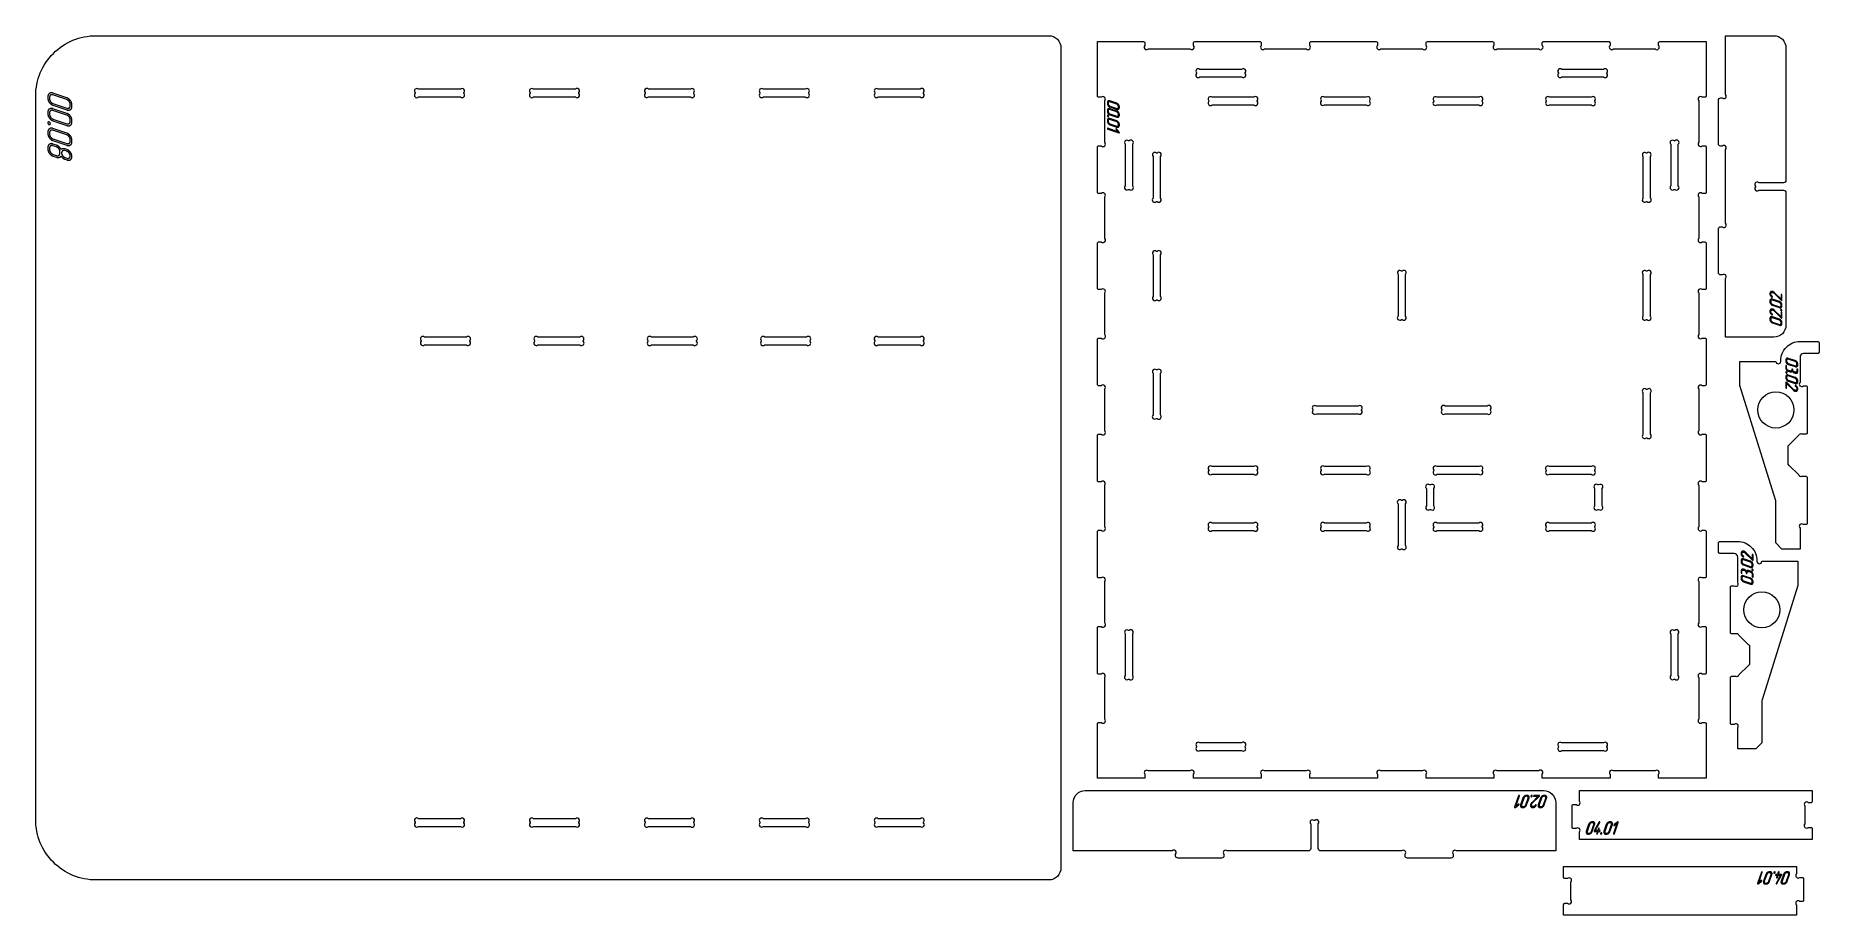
# Model space of a CAD drawing. Header units: millimetres. Extents: x 10 to 1489, y -739 to -10.
import ezdxf

# ---------------------------------------------------------------- set-up
doc = ezdxf.new("R2010")
doc.units = ezdxf.units.MM
doc.layers.add('cut', color=7, linetype='Continuous', lineweight=0)
doc.layers.add('mark', color=7, linetype='Continuous', lineweight=0)

msp = doc.modelspace()

# ---------------------------------------------------------------- linework, layer by layer
at = {"layer": 'cut'}
for points in [[(860.2, -360.2), (860.2, -700.2, -0.414214), (850.2, -710.2), (60.2, -710.2, -0.414214), (10.2, -660.2), (10.2, -60.2, -0.414214), (60.2, -10.2), (850.2, -10.2, -0.414214), (860.2, -20.2)], [(1411.3, -260.2), (1411.3, -211.4, 1), (1408.5, -208.6), (1407.3, -208.6, -0.414214), (1405.3, -206.6), (1405.3, -170.6, -0.414214), (1407.3, -168.6), (1408.5, -168.6, 1), (1411.3, -165.7), (1411.3, -104.6, 1), (1408.5, -101.8), (1407.3, -101.8, -0.414214), (1405.3, -99.8), (1405.3, -63.8, -0.414214), (1407.3, -61.8), (1408.5, -61.8, 1), (1411.3, -58.9), (1411.3, -10.2), (1451.3, -10.2, -0.414214), (1461.3, -20.2), (1461.3, -130.1, -0.414214), (1459.3, -132.1), (1439, -132.1, 1), (1436.1, -134.9), (1436.1, -135.4, 1), (1439, -138.3), (1459.3, -138.3, -0.414214), (1461.3, -140.3), (1461.3, -250.2, -0.414214), (1451.3, -260.2)], [(890.4, -15.1), (928.9, -15.1, -0.414214), (929.9, -16.1), (929.9, -18.3, 1), (932.7, -21.2), (967.2, -21.2, 1), (970.1, -18.3), (970.1, -16.1, -0.414214), (971.1, -15.1), (1025.3, -15.1, -0.414214), (1026.3, -16.1), (1026.3, -18.3, 1), (1029.1, -21.2), (1063.6, -21.2, 1), (1066.5, -18.3), (1066.5, -16.1, -0.414214), (1067.5, -15.1), (1121.7, -15.1, -0.414214), (1122.7, -16.1), (1122.7, -18.3, 1), (1125.5, -21.2), (1160, -21.2, 1), (1162.9, -18.3), (1162.9, -16.1, -0.414214), (1163.9, -15.1), (1218.1, -15.1, -0.414214), (1219.1, -16.1), (1219.1, -18.3, 1), (1221.9, -21.2), (1256.4, -21.2, 1), (1259.3, -18.3), (1259.3, -16.1, -0.414214), (1260.3, -15.1), (1314.5, -15.1, -0.414214), (1315.5, -16.1), (1315.5, -18.3, 1), (1318.3, -21.2), (1352.8, -21.2, 1), (1355.7, -18.3), (1355.7, -16.1, -0.414214), (1356.7, -15.1), (1395.2, -15.1), (1395.2, -60.3, -0.414214), (1394.2, -61.3), (1391.9, -61.3, 1), (1389.1, -64.1), (1389.1, -98.6, 1), (1391.9, -101.5), (1394.2, -101.5, -0.414214), (1395.2, -102.5), (1395.2, -140, -0.414214), (1394.2, -141), (1391.9, -141, 1), (1389.1, -143.8), (1389.1, -178.3, 1), (1391.9, -181.2), (1394.2, -181.2, -0.414214), (1395.2, -182.2), (1395.2, -219.7, -0.414214), (1394.2, -220.7), (1391.9, -220.7, 1), (1389.1, -223.5), (1389.1, -258, 1), (1391.9, -260.9), (1394.2, -260.9, -0.414214), (1395.2, -261.9), (1395.2, -299.4, -0.414214), (1394.2, -300.4), (1391.9, -300.4, 1), (1389.1, -303.2), (1389.1, -337.7, 1), (1391.9, -340.6), (1394.2, -340.6, -0.414214), (1395.2, -341.6), (1395.2, -379.1, -0.414214), (1394.2, -380.1), (1391.9, -380.1, 1), (1389.1, -382.9), (1389.1, -417.4, 1), (1391.9, -420.3), (1394.2, -420.3, -0.414214), (1395.2, -421.3), (1395.2, -458.8, -0.414214), (1394.2, -459.8), (1391.9, -459.8, 1), (1389.1, -462.6), (1389.1, -497.1, 1), (1391.9, -500), (1394.2, -500, -0.414214), (1395.2, -501), (1395.2, -538.5, -0.414214), (1394.2, -539.5), (1391.9, -539.5, 1), (1389.1, -542.3), (1389.1, -576.8, 1), (1391.9, -579.7), (1394.2, -579.7, -0.414214), (1395.2, -580.7), (1395.2, -625.9), (1355.7, -625.9), (1355.7, -622.6, 1), (1352.8, -619.8), (1318.3, -619.8, 1), (1315.5, -622.6), (1315.5, -625.9), (1259.3, -625.9), (1259.3, -622.6, 1), (1256.4, -619.8), (1221.9, -619.8, 1), (1219.1, -622.6), (1219.1, -625.9), (1162.9, -625.9), (1162.9, -622.6, 1), (1160, -619.8), (1125.5, -619.8, 1), (1122.7, -622.6), (1122.7, -625.9), (1066.5, -625.9), (1066.5, -622.6, 1), (1063.6, -619.8), (1029.1, -619.8, 1), (1026.3, -622.6), (1026.3, -625.9), (970.1, -625.9), (970.1, -622.6, 1), (967.2, -619.8), (932.7, -619.8, 1), (929.9, -622.6), (929.9, -625.9), (890.4, -625.9), (890.4, -580.7, -0.414214), (891.4, -579.7), (893.6, -579.7, 1), (896.5, -576.8), (896.5, -542.3, 1), (893.6, -539.5), (891.4, -539.5, -0.414214), (890.4, -538.5), (890.4, -501, -0.414214), (891.4, -500), (893.6, -500, 1), (896.5, -497.1), (896.5, -462.6, 1), (893.6, -459.8), (891.4, -459.8, -0.414214), (890.4, -458.8), (890.4, -421.3, -0.414214), (891.4, -420.3), (893.6, -420.3, 1), (896.5, -417.4), (896.5, -382.9, 1), (893.6, -380.1), (891.4, -380.1, -0.414214), (890.4, -379.1), (890.4, -341.6, -0.414214), (891.4, -340.6), (893.6, -340.6, 1), (896.5, -337.7), (896.5, -303.2, 1), (893.6, -300.4), (891.4, -300.4, -0.414214), (890.4, -299.4), (890.4, -261.9, -0.414214), (891.4, -260.9), (893.6, -260.9, 1), (896.5, -258), (896.5, -223.5, 1), (893.6, -220.7), (891.4, -220.7, -0.414214), (890.4, -219.7), (890.4, -182.2, -0.414214), (891.4, -181.2), (893.6, -181.2, 1), (896.5, -178.3), (896.5, -143.8, 1), (893.6, -141), (891.4, -141, -0.414214), (890.4, -140), (890.4, -102.5, -0.414214), (891.4, -101.5), (893.6, -101.5, 1), (896.5, -98.6), (896.5, -64.1, 1), (893.6, -61.3), (891.4, -61.3, -0.414214), (890.4, -60.3)], [(975.5, -38.2, 1), (972.7, -41), (972.7, -41.5, 1), (975.5, -44.4), (1010, -44.4, 1), (1012.9, -41.5), (1012.9, -41, 1), (1010, -38.2)], [(1275.5, -38.2, 1), (1272.7, -41), (1272.7, -41.5, 1), (1275.5, -44.4), (1310, -44.4, 1), (1312.9, -41.5), (1312.9, -41, 1), (1310, -38.2)], [(362.4, -61, 1), (365.2, -58.1), (365.2, -57.4, 1), (362.4, -54.6), (327.7, -54.6, 1), (324.8, -57.4), (324.8, -58.1, 1), (327.7, -61)], [(457.7, -61, 1), (460.5, -58.1), (460.5, -57.4, 1), (457.7, -54.6), (423, -54.6, 1), (420.1, -57.4), (420.1, -58.1, 1), (423, -61)], [(553, -61, 1), (555.8, -58.1), (555.8, -57.4, 1), (553, -54.6), (518.2, -54.6, 1), (515.4, -57.4), (515.4, -58.1, 1), (518.2, -61)], [(648.3, -61, 1), (651.1, -58.1), (651.1, -57.4, 1), (648.3, -54.6), (613.5, -54.6, 1), (610.7, -57.4), (610.7, -58.1, 1), (613.5, -61)], [(743.5, -61, 1), (746.4, -58.1), (746.4, -57.4, 1), (743.5, -54.6), (708.8, -54.6, 1), (706, -57.4), (706, -58.1, 1), (708.8, -61)], [(985.6, -61.3, 1), (982.8, -64.1), (982.8, -64.6, 1), (985.6, -67.5), (1020.1, -67.5, 1), (1023, -64.6), (1023, -64.1, 1), (1020.1, -61.3)], [(1078.8, -61.3, 1), (1076, -64.1), (1076, -64.6, 1), (1078.8, -67.5), (1113.4, -67.5, 1), (1116.2, -64.6), (1116.2, -64.1, 1), (1113.4, -61.3)], [(1172.1, -61.3, 1), (1169.3, -64.1), (1169.3, -64.6, 1), (1172.1, -67.5), (1206.7, -67.5, 1), (1209.5, -64.6), (1209.5, -64.1, 1), (1206.7, -61.3)], [(1265.4, -61.3, 1), (1262.6, -64.1), (1262.6, -64.6, 1), (1265.4, -67.5), (1299.9, -67.5, 1), (1302.8, -64.6), (1302.8, -64.1, 1), (1299.9, -61.3)], [(919.7, -100.2, 1), (916.8, -97.4), (916.3, -97.4, 1), (913.5, -100.2), (913.5, -134.7, 1), (916.3, -137.6), (916.8, -137.6, 1), (919.7, -134.7)], [(1372.1, -100.2, 1), (1369.2, -97.4), (1368.7, -97.4, 1), (1365.9, -100.2), (1365.9, -134.7, 1), (1368.7, -137.6), (1369.2, -137.6, 1), (1372.1, -134.7)], [(942.8, -110.3, 1), (939.9, -107.5), (939.4, -107.5, 1), (936.6, -110.3), (936.6, -144.8, 1), (939.4, -147.7), (939.9, -147.7, 1), (942.8, -144.8)], [(1349, -110.3, 1), (1346.1, -107.5), (1345.6, -107.5, 1), (1342.8, -110.3), (1342.8, -144.8, 1), (1345.6, -147.7), (1346.1, -147.7, 1), (1349, -144.8)], [(942.8, -191.8, 1), (939.9, -189), (939.4, -189, 1), (936.6, -191.8), (936.6, -226.4, 1), (939.4, -229.2), (939.9, -229.2, 1), (942.8, -226.4)], [(1145.9, -208.1, 1), (1143, -205.3), (1142.5, -205.3, 1), (1139.7, -208.1), (1139.7, -242.6, 1), (1142.5, -245.5), (1143, -245.5, 1), (1145.9, -242.6)], [(1349, -208.3, 1), (1346.1, -205.4), (1345.6, -205.4, 1), (1342.8, -208.3), (1342.8, -242.8, 1), (1345.6, -245.6), (1346.1, -245.6, 1), (1349, -242.8)], [(367.4, -266.5, 1), (370.2, -263.6), (370.2, -262.9, 1), (367.4, -260.1), (332.6, -260.1, 1), (329.8, -262.9), (329.8, -263.6, 1), (332.6, -266.5)], [(461.4, -266.5, 1), (464.2, -263.6), (464.2, -262.9, 1), (461.4, -260.1), (426.6, -260.1, 1), (423.8, -262.9), (423.8, -263.6, 1), (426.6, -266.5)], [(555.4, -266.5, 1), (558.2, -263.6), (558.2, -262.9, 1), (555.4, -260.1), (520.7, -260.1, 1), (517.8, -262.9), (517.8, -263.6, 1), (520.7, -266.5)], [(649.4, -266.5, 1), (652.2, -263.6), (652.2, -262.9, 1), (649.4, -260.1), (614.7, -260.1, 1), (611.8, -262.9), (611.8, -263.6, 1), (614.7, -266.5)], [(743.4, -266.5, 1), (746.3, -263.6), (746.3, -262.9, 1), (743.4, -260.1), (708.7, -260.1, 1), (705.9, -262.9), (705.9, -263.6, 1), (708.7, -266.5)], [(1423, -280.2), (1453, -280.2, 1), (1457, -280.2), (1457, -279.7, -0.414214), (1473, -263.7), (1488, -263.7), (1489, -264.7), (1489, -272.7), (1488, -273.7), (1476, -273.7, 0.414214), (1473, -276.7), (1473, -297.6, 1), (1475.8, -300.5), (1478, -300.5, -0.414214), (1479, -301.5), (1479, -339.5, -0.414214), (1478, -340.5), (1474.5, -340.5, 0.414214), (1471.9, -341.5), (1464.1, -349.4, 0.414214), (1463, -352), (1463, -364, 0.414214), (1464.1, -366.6), (1471.9, -374.4, 0.414214), (1474.5, -375.5), (1478, -375.5, -0.414214), (1479, -376.5), (1479, -414.5, -0.414214), (1478, -415.5), (1475.8, -415.5, 1), (1473, -418.4), (1473, -435.8), (1458, -435.8), (1453, -430.8), (1453, -396.1, 0.153655), (1452.8, -394.9), (1423, -300.2)], [(942.8, -290.1, 1), (939.9, -287.3), (939.4, -287.3, 1), (936.6, -290.1), (936.6, -324.6, 1), (939.4, -327.5), (939.9, -327.5, 1), (942.8, -324.6)], [(1349, -306.2, 1), (1346.1, -303.4), (1345.6, -303.4, 1), (1342.8, -306.2), (1342.8, -340.7, 1), (1345.6, -343.6), (1346.1, -343.6, 1), (1349, -340.7)], [(1072, -317.4, 1), (1069.2, -320.2), (1069.2, -320.7, 1), (1072, -323.6), (1106.6, -323.6, 1), (1109.4, -320.7), (1109.4, -320.2, 1), (1106.6, -317.4)], [(1178.9, -317.4, 1), (1176.1, -320.2), (1176.1, -320.7, 1), (1178.9, -323.6), (1213.5, -323.6, 1), (1216.3, -320.7), (1216.3, -320.2, 1), (1213.5, -317.4)], [(985.6, -367.5, 1), (982.8, -370.3), (982.8, -370.8, 1), (985.6, -373.7), (1020.1, -373.7, 1), (1023, -370.8), (1023, -370.3, 1), (1020.1, -367.5)], [(1078.8, -367.5, 1), (1076, -370.3), (1076, -370.8, 1), (1078.8, -373.7), (1113.4, -373.7, 1), (1116.2, -370.8), (1116.2, -370.3, 1), (1113.4, -367.5)], [(1172.1, -367.5, 1), (1169.3, -370.3), (1169.3, -370.8, 1), (1172.1, -373.7), (1206.7, -373.7, 1), (1209.5, -370.8), (1209.5, -370.3, 1), (1206.7, -367.5)], [(1265.4, -367.5, 1), (1262.6, -370.3), (1262.6, -370.8, 1), (1265.4, -373.7), (1299.9, -373.7, 1), (1302.8, -370.8), (1302.8, -370.3, 1), (1299.9, -367.5)], [(1169.4, -385.6, 1), (1166.5, -382.7), (1166, -382.7, 1), (1163.2, -385.6), (1163.2, -400.1, 1), (1166, -402.9), (1166.5, -402.9, 1), (1169.4, -400.1)], [(1308.9, -385.6, 1), (1306, -382.7), (1305.5, -382.7, 1), (1302.7, -385.6), (1302.7, -400.1, 1), (1305.5, -402.9), (1306, -402.9, 1), (1308.9, -400.1)], [(1145.9, -398.3, 1), (1143, -395.5), (1142.5, -395.5, 1), (1139.7, -398.3), (1139.7, -432.8, 1), (1142.5, -435.7), (1143, -435.7, 1), (1145.9, -432.8)], [(985.6, -414.3, 1), (982.8, -417.1), (982.8, -417.6, 1), (985.6, -420.5), (1020.1, -420.5, 1), (1023, -417.6), (1023, -417.1, 1), (1020.1, -414.3)], [(1078.8, -414.3, 1), (1076, -417.1), (1076, -417.6, 1), (1078.8, -420.5), (1113.4, -420.5, 1), (1116.2, -417.6), (1116.2, -417.1, 1), (1113.4, -414.3)], [(1172.1, -414.3, 1), (1169.3, -417.1), (1169.3, -417.6, 1), (1172.1, -420.5), (1206.7, -420.5, 1), (1209.5, -417.6), (1209.5, -417.1, 1), (1206.7, -414.3)], [(1265.4, -414.3, 1), (1262.6, -417.1), (1262.6, -417.6, 1), (1265.4, -420.5), (1299.9, -420.5, 1), (1302.8, -417.6), (1302.8, -417.1, 1), (1299.9, -414.3)], [(1436.3, -601.5), (1421.3, -601.5), (1421.3, -584.1, 1), (1418.5, -581.3), (1416.3, -581.3, -0.414214), (1415.3, -580.3), (1415.3, -542.3, -0.414214), (1416.3, -541.3), (1419.8, -541.3, 0.414214), (1422.4, -540.2), (1430.2, -532.4, 0.414214), (1431.3, -529.7), (1431.3, -517.7, 0.414214), (1430.2, -515.1), (1422.4, -507.3, 0.414214), (1419.8, -506.2), (1416.3, -506.2, -0.414214), (1415.3, -505.2), (1415.3, -467.2, -0.414214), (1416.3, -466.2), (1418.5, -466.2, 1), (1421.3, -463.4), (1421.3, -442.5, 0.414214), (1418.3, -439.5), (1406.3, -439.5), (1405.3, -438.5), (1405.3, -430.5), (1406.3, -429.5), (1421.3, -429.5, -0.414214), (1437.3, -445.5), (1437.3, -446, 1), (1441.3, -446), (1471.3, -446), (1471.3, -466), (1441.5, -560.7, 0.153655), (1441.3, -561.9), (1441.3, -596.5)], [(919.7, -506.2, 1), (916.8, -503.4), (916.3, -503.4, 1), (913.5, -506.2), (913.5, -540.7, 1), (916.3, -543.6), (916.8, -543.6, 1), (919.7, -540.7)], [(1372.1, -506.2, 1), (1369.2, -503.4), (1368.7, -503.4, 1), (1365.9, -506.2), (1365.9, -540.7, 1), (1368.7, -543.6), (1369.2, -543.6, 1), (1372.1, -540.7)], [(975.5, -596.6, 1), (972.7, -599.4), (972.7, -599.9, 1), (975.5, -602.8), (1010, -602.8, 1), (1012.9, -599.9), (1012.9, -599.4, 1), (1010, -596.6)], [(1275.5, -596.6, 1), (1272.7, -599.4), (1272.7, -599.9, 1), (1275.5, -602.8), (1310, -602.8, 1), (1312.9, -599.9), (1312.9, -599.4, 1), (1310, -596.6)], [(1270.4, -686.1), (1188.3, -686.1, 1), (1185.5, -688.9), (1185.5, -690.1, -0.414214), (1183.5, -692.1), (1147.5, -692.1, -0.414214), (1145.5, -690.1), (1145.5, -688.9, 1), (1142.6, -686.1), (1075.5, -686.1, -0.414214), (1073.5, -684.1), (1073.5, -663.7, 1), (1070.6, -660.9), (1070.1, -660.9, 1), (1067.3, -663.7), (1067.3, -684.1, -0.414214), (1065.3, -686.1), (998.1, -686.1, 1), (995.3, -688.9), (995.3, -690.1, -0.414214), (993.3, -692.1), (957.3, -692.1, -0.414214), (955.3, -690.1), (955.3, -688.9, 1), (952.4, -686.1), (870.4, -686.1), (870.4, -646.1, -0.414214), (880.4, -636.1), (1260.4, -636.1, -0.414214), (1270.4, -646.1)], [(1290.1, -676.6), (1290.1, -670.4, 1), (1287.3, -667.6), (1285.1, -667.6, -0.414214), (1284.1, -666.6), (1284.1, -648.6, -0.414214), (1285.1, -647.6), (1287.3, -647.6, 1), (1290.1, -644.8), (1290.1, -636.1), (1483.1, -636.1), (1483.1, -645.1, -0.414214), (1482.1, -646.1), (1479.9, -646.1, 1), (1477.1, -648.9), (1477.1, -663.7, 1), (1479.9, -666.6), (1482.1, -666.6, -0.414214), (1483.1, -667.6), (1483.1, -676.6)], [(362.4, -665.8, 1), (365.2, -662.9), (365.2, -662.2, 1), (362.4, -659.4), (327.7, -659.4, 1), (324.8, -662.2), (324.8, -662.9, 1), (327.7, -665.8)], [(457.7, -665.8, 1), (460.5, -662.9), (460.5, -662.2, 1), (457.7, -659.4), (423, -659.4, 1), (420.1, -662.2), (420.1, -662.9, 1), (423, -665.8)], [(553, -665.8, 1), (555.8, -662.9), (555.8, -662.2, 1), (553, -659.4), (518.2, -659.4, 1), (515.4, -662.2), (515.4, -662.9, 1), (518.2, -665.8)], [(648.3, -665.8, 1), (651.1, -662.9), (651.1, -662.2, 1), (648.3, -659.4), (613.5, -659.4, 1), (610.7, -662.2), (610.7, -662.9, 1), (613.5, -665.8)], [(743.5, -665.8, 1), (746.4, -662.9), (746.4, -662.2, 1), (743.5, -659.4), (708.8, -659.4, 1), (706, -662.2), (706, -662.9, 1), (708.8, -665.8)], [(1470, -699), (1470, -705.1, 1), (1472.8, -708), (1475, -708, -0.414214), (1476, -709), (1476, -727, -0.414214), (1475, -728), (1472.8, -728, 1), (1470, -730.8), (1470, -739.5), (1277, -739.5), (1277, -730.5, -0.414214), (1278, -729.5), (1280.2, -729.5, 1), (1283, -726.7), (1283, -711.8, 1), (1280.2, -709), (1278, -709, -0.414214), (1277, -708), (1277, -699)]]:
    msp.add_lwpolyline(points, format="xyb", close=True, dxfattribs=at)
for centre in [(1453, -320.5), (1441.3, -486.2)]:
    msp.add_circle(centre, 15, dxfattribs=at)
at = {"layer": 'mark'}
for points in [[(36, -61.7), (24.5, -57.8), (24.4, -57.8), (24.3, -57.8), (24.2, -57.7), (24.1, -57.7), (24, -57.7), (23.9, -57.7), (23.8, -57.7), (23.7, -57.6), (23.6, -57.6), (23.5, -57.6), (23.4, -57.6), (23.3, -57.6), (23.2, -57.6), (23.1, -57.6), (23, -57.6), (22.9, -57.6), (22.8, -57.6), (22.7, -57.6), (22.6, -57.7), (22.5, -57.7), (22.4, -57.7), (22.3, -57.7), (22.2, -57.7), (22.1, -57.8), (22.1, -57.8), (22, -57.9), (21.9, -57.9), (21.8, -57.9), (21.7, -58), (21.6, -58), (21.6, -58.1), (21.5, -58.1), (21.4, -58.2), (21.3, -58.3), (21.3, -58.3), (21.2, -58.4), (21.1, -58.4), (21.1, -58.5), (21, -58.6), (20.9, -58.6), (20.9, -58.7), (20.8, -58.8), (20.8, -58.8), (20.7, -58.9), (20.7, -59), (20.6, -59.1), (20.6, -59.1), (20.6, -59.2), (20.5, -59.3), (20.5, -59.4), (20.4, -59.5), (20.4, -59.6), (20.4, -59.6), (20.4, -59.7), (20.3, -59.8), (20.3, -59.9), (20.3, -60), (20.3, -60.1), (20.3, -60.2), (20.3, -60.3), (20.3, -60.4), (20.2, -60.5), (20.2, -60.6), (20.2, -60.7), (20.2, -62.1), (20.2, -62.2), (20.2, -62.3), (20.3, -62.4), (20.3, -62.6), (20.3, -62.7), (20.3, -62.8), (20.3, -62.9), (20.3, -63), (20.3, -63.1), (20.4, -63.2), (20.4, -63.3), (20.4, -63.4), (20.5, -63.5), (20.5, -63.7), (20.5, -63.8), (20.6, -63.9), (20.6, -64), (20.6, -64.1), (20.7, -64.2), (20.7, -64.3), (20.8, -64.4), (20.8, -64.5), (20.9, -64.6), (21, -64.7), (21, -64.8), (21.1, -64.9), (21.1, -65), (21.2, -65.2), (21.3, -65.3), (21.4, -65.4), (21.4, -65.5), (21.5, -65.6), (21.6, -65.7), (21.7, -65.8), (21.7, -65.9), (21.8, -66), (21.9, -66.1), (22, -66.2), (22.1, -66.3), (22.2, -66.4), (22.3, -66.4), (22.3, -66.5), (22.4, -66.6), (22.5, -66.7), (22.6, -66.8), (22.7, -66.8), (22.8, -66.9), (22.9, -67), (23, -67.1), (23.1, -67.1), (23.2, -67.2), (23.3, -67.3), (23.4, -67.3), (23.5, -67.4), (23.6, -67.4), (23.7, -67.5), (23.8, -67.5), (23.9, -67.6), (24, -67.6), (24.1, -67.7), (24.2, -67.7), (24.3, -67.8), (24.4, -67.8), (24.5, -67.9), (36, -71.7), (36.1, -71.8), (36.2, -71.8), (36.3, -71.8), (36.4, -71.9), (36.5, -71.9), (36.6, -71.9), (36.7, -71.9), (36.8, -72), (36.9, -72), (37, -72), (37.1, -72), (37.2, -72), (37.3, -72), (37.4, -72), (37.5, -72), (37.6, -72), (37.7, -72), (37.8, -72), (37.9, -72), (38, -71.9), (38.1, -71.9), (38.2, -71.9), (38.2, -71.9), (38.3, -71.8), (38.4, -71.8), (38.5, -71.8), (38.6, -71.7), (38.7, -71.7), (38.8, -71.7), (38.8, -71.6), (38.9, -71.6), (39, -71.5), (39.1, -71.5), (39.1, -71.4), (39.2, -71.3), (39.3, -71.3), (39.4, -71.2), (39.4, -71.2), (39.5, -71.1), (39.5, -71), (39.6, -71), (39.7, -70.9), (39.7, -70.8), (39.8, -70.7), (39.8, -70.7), (39.8, -70.6), (39.9, -70.5), (39.9, -70.4), (40, -70.4), (40, -70.3), (40, -70.2), (40.1, -70.1), (40.1, -70), (40.1, -69.9), (40.1, -69.8), (40.2, -69.7), (40.2, -69.6), (40.2, -69.5), (40.2, -69.4), (40.2, -69.3), (40.2, -69.2), (40.2, -69.1), (40.2, -69), (40.2, -68.9), (40.2, -67.5), (40.2, -67.4), (40.2, -67.2), (40.2, -67.1), (40.2, -67), (40.2, -66.9), (40.2, -66.8), (40.2, -66.7), (40.2, -66.6), (40.1, -66.5), (40.1, -66.4), (40.1, -66.3), (40.1, -66.1), (40, -66), (40, -65.9), (40, -65.8), (39.9, -65.7), (39.9, -65.6), (39.8, -65.5), (39.8, -65.4), (39.7, -65.3), (39.7, -65.2), (39.6, -65.1), (39.6, -64.9), (39.5, -64.8), (39.5, -64.7), (39.4, -64.6), (39.3, -64.5), (39.3, -64.4), (39.2, -64.3), (39.1, -64.2), (39, -64.1), (39, -64), (38.9, -63.9), (38.8, -63.8), (38.7, -63.7), (38.6, -63.6), (38.5, -63.5), (38.5, -63.4), (38.4, -63.3), (38.3, -63.2), (38.2, -63.1), (38.1, -63.1), (38, -63), (37.9, -62.9), (37.8, -62.8), (37.8, -62.7), (37.7, -62.7), (37.6, -62.6), (37.5, -62.5), (37.4, -62.5), (37.3, -62.4), (37.2, -62.3), (37.1, -62.3), (37, -62.2), (36.9, -62.1), (36.8, -62.1), (36.7, -62), (36.6, -62), (36.5, -61.9), (36.4, -61.9), (36.3, -61.9), (36.2, -61.8), (36.1, -61.8)], [(36, -63.2), (24.5, -59.3), (24.4, -59.2), (24.2, -59.2), (24.1, -59.2), (24, -59.1), (23.8, -59.1), (23.7, -59.1), (23.6, -59.1), (23.4, -59.1), (23.3, -59.1), (23.2, -59.2), (23.1, -59.2), (23, -59.2), (22.9, -59.3), (22.7, -59.3), (22.6, -59.4), (22.5, -59.5), (22.4, -59.5), (22.3, -59.6), (22.2, -59.7), (22.2, -59.8), (22.1, -59.9), (22, -60), (21.9, -60.1), (21.9, -60.2), (21.8, -60.3), (21.8, -60.4), (21.8, -60.5), (21.7, -60.6), (21.7, -60.8), (21.7, -60.9), (21.7, -61), (21.7, -61.2), (21.7, -62.6), (21.7, -62.7), (21.7, -62.9), (21.7, -63), (21.7, -63.2), (21.8, -63.3), (21.8, -63.5), (21.8, -63.6), (21.9, -63.7), (21.9, -63.9), (22, -64), (22.1, -64.2), (22.1, -64.3), (22.2, -64.5), (22.3, -64.6), (22.4, -64.7), (22.5, -64.9), (22.6, -65), (22.7, -65.2), (22.8, -65.3), (22.9, -65.4), (23, -65.5), (23.2, -65.6), (23.3, -65.7), (23.4, -65.8), (23.5, -65.9), (23.7, -66), (23.8, -66.1), (23.9, -66.2), (24.1, -66.3), (24.2, -66.3), (24.4, -66.4), (24.5, -66.4), (36, -70.3), (36.1, -70.4), (36.2, -70.4), (36.4, -70.4), (36.5, -70.5), (36.7, -70.5), (36.8, -70.5), (36.9, -70.5), (37, -70.5), (37.2, -70.5), (37.3, -70.4), (37.4, -70.4), (37.5, -70.4), (37.6, -70.3), (37.8, -70.3), (37.9, -70.2), (38, -70.2), (38, -70.1), (38.1, -70.1), (38.1, -70), (38.2, -70), (38.2, -70), (38.3, -69.9), (38.3, -69.9), (38.3, -69.8), (38.4, -69.8), (38.4, -69.8), (38.5, -69.7), (38.5, -69.7), (38.5, -69.6), (38.5, -69.6), (38.6, -69.5), (38.6, -69.4), (38.6, -69.4), (38.7, -69.3), (38.7, -69.3), (38.7, -69.2), (38.7, -69.2), (38.7, -69.1), (38.7, -69), (38.8, -69), (38.8, -68.9), (38.8, -68.8), (38.8, -68.8), (38.8, -68.7), (38.8, -68.6), (38.8, -68.6), (38.8, -68.5), (38.8, -68.4), (38.8, -67), (38.8, -66.8), (38.8, -66.7), (38.8, -66.5), (38.8, -66.4), (38.7, -66.3), (38.7, -66.1), (38.7, -66), (38.6, -65.8), (38.6, -65.7), (38.5, -65.5), (38.4, -65.4), (38.3, -65.2), (38.3, -65.1), (38.2, -65), (38.1, -64.8), (38, -64.7), (37.9, -64.5), (37.8, -64.4), (37.7, -64.3), (37.5, -64.2), (37.4, -64.1), (37.3, -63.9), (37.2, -63.8), (37.1, -63.7), (36.9, -63.7), (36.8, -63.6), (36.7, -63.5), (36.5, -63.4), (36.4, -63.3), (36.2, -63.3), (36.1, -63.2)], [(36, -74.6), (24.5, -70.7), (24.4, -70.7), (24.3, -70.6), (24.2, -70.6), (24.1, -70.6), (24, -70.6), (23.9, -70.5), (23.8, -70.5), (23.7, -70.5), (23.6, -70.5), (23.5, -70.5), (23.4, -70.5), (23.3, -70.5), (23.2, -70.5), (23.1, -70.5), (23, -70.5), (22.9, -70.5), (22.8, -70.5), (22.7, -70.5), (22.6, -70.5), (22.5, -70.5), (22.4, -70.6), (22.3, -70.6), (22.2, -70.6), (22.1, -70.6), (22.1, -70.7), (22, -70.7), (21.9, -70.7), (21.8, -70.8), (21.7, -70.8), (21.6, -70.9), (21.6, -70.9), (21.5, -71), (21.4, -71), (21.3, -71.1), (21.3, -71.2), (21.2, -71.2), (21.1, -71.3), (21.1, -71.4), (21, -71.4), (20.9, -71.5), (20.9, -71.6), (20.8, -71.6), (20.8, -71.7), (20.7, -71.8), (20.7, -71.8), (20.6, -71.9), (20.6, -72), (20.6, -72.1), (20.5, -72.2), (20.5, -72.2), (20.4, -72.3), (20.4, -72.4), (20.4, -72.5), (20.4, -72.6), (20.3, -72.7), (20.3, -72.8), (20.3, -72.9), (20.3, -72.9), (20.3, -73), (20.3, -73.1), (20.3, -73.2), (20.2, -73.3), (20.2, -73.4), (20.2, -73.5), (20.2, -75), (20.2, -75.1), (20.2, -75.2), (20.3, -75.3), (20.3, -75.4), (20.3, -75.5), (20.3, -75.6), (20.3, -75.7), (20.3, -75.9), (20.3, -76), (20.4, -76.1), (20.4, -76.2), (20.4, -76.3), (20.5, -76.4), (20.5, -76.5), (20.5, -76.6), (20.6, -76.7), (20.6, -76.8), (20.6, -76.9), (20.7, -77.1), (20.7, -77.2), (20.8, -77.3), (20.8, -77.4), (20.9, -77.5), (21, -77.6), (21, -77.7), (21.1, -77.8), (21.1, -77.9), (21.2, -78), (21.3, -78.1), (21.4, -78.2), (21.4, -78.3), (21.5, -78.4), (21.6, -78.5), (21.7, -78.6), (21.7, -78.7), (21.8, -78.8), (21.9, -78.9), (22, -79), (22.1, -79.1), (22.2, -79.2), (22.3, -79.3), (22.3, -79.4), (22.4, -79.5), (22.5, -79.5), (22.6, -79.6), (22.7, -79.7), (22.8, -79.8), (22.9, -79.9), (23, -79.9), (23.1, -80), (23.2, -80.1), (23.3, -80.1), (23.4, -80.2), (23.5, -80.2), (23.6, -80.3), (23.7, -80.4), (23.8, -80.4), (23.9, -80.5), (24, -80.5), (24.1, -80.6), (24.2, -80.6), (24.3, -80.6), (24.4, -80.7), (24.5, -80.7), (36, -84.6), (36.1, -84.6), (36.2, -84.7), (36.3, -84.7), (36.4, -84.7), (36.5, -84.8), (36.6, -84.8), (36.7, -84.8), (36.8, -84.8), (36.9, -84.8), (37, -84.8), (37.1, -84.8), (37.2, -84.9), (37.3, -84.9), (37.4, -84.9), (37.5, -84.9), (37.6, -84.8), (37.7, -84.8), (37.8, -84.8), (37.9, -84.8), (38, -84.8), (38.1, -84.8), (38.2, -84.8), (38.2, -84.7), (38.3, -84.7), (38.4, -84.7), (38.5, -84.6), (38.6, -84.6), (38.7, -84.6), (38.8, -84.5), (38.8, -84.5), (38.9, -84.4), (39, -84.4), (39.1, -84.3), (39.1, -84.3), (39.2, -84.2), (39.3, -84.1), (39.4, -84.1), (39.4, -84), (39.5, -84), (39.5, -83.9), (39.6, -83.8), (39.7, -83.7), (39.7, -83.7), (39.8, -83.6), (39.8, -83.5), (39.8, -83.4), (39.9, -83.4), (39.9, -83.3), (40, -83.2), (40, -83.1), (40, -83), (40.1, -83), (40.1, -82.9), (40.1, -82.8), (40.1, -82.7), (40.2, -82.6), (40.2, -82.5), (40.2, -82.4), (40.2, -82.3), (40.2, -82.2), (40.2, -82.1), (40.2, -82), (40.2, -81.9), (40.2, -81.8), (40.2, -80.3), (40.2, -80.2), (40.2, -80.1), (40.2, -80), (40.2, -79.9), (40.2, -79.8), (40.2, -79.7), (40.2, -79.6), (40.2, -79.4), (40.1, -79.3), (40.1, -79.2), (40.1, -79.1), (40.1, -79), (40, -78.9), (40, -78.8), (40, -78.7), (39.9, -78.6), (39.9, -78.5), (39.8, -78.3), (39.8, -78.2), (39.7, -78.1), (39.7, -78), (39.6, -77.9), (39.6, -77.8), (39.5, -77.7), (39.5, -77.6), (39.4, -77.5), (39.3, -77.4), (39.3, -77.3), (39.2, -77.2), (39.1, -77.1), (39, -77), (39, -76.9), (38.9, -76.7), (38.8, -76.6), (38.7, -76.5), (38.6, -76.4), (38.5, -76.4), (38.5, -76.3), (38.4, -76.2), (38.3, -76.1), (38.2, -76), (38.1, -75.9), (38, -75.8), (37.9, -75.7), (37.8, -75.7), (37.8, -75.6), (37.7, -75.5), (37.6, -75.4), (37.5, -75.4), (37.4, -75.3), (37.3, -75.2), (37.2, -75.2), (37.1, -75.1), (37, -75.1), (36.9, -75), (36.8, -74.9), (36.7, -74.9), (36.6, -74.8), (36.5, -74.8), (36.4, -74.8), (36.3, -74.7), (36.2, -74.7), (36.1, -74.6)], [(36, -76), (24.5, -72.1), (24.4, -72.1), (24.2, -72.1), (24.1, -72), (24, -72), (23.8, -72), (23.7, -72), (23.6, -72), (23.4, -72), (23.3, -72), (23.2, -72), (23.1, -72.1), (23, -72.1), (22.9, -72.1), (22.7, -72.2), (22.6, -72.2), (22.5, -72.3), (22.4, -72.4), (22.3, -72.5), (22.2, -72.6), (22.2, -72.6), (22.1, -72.7), (22, -72.8), (21.9, -72.9), (21.9, -73), (21.8, -73.1), (21.8, -73.3), (21.8, -73.4), (21.7, -73.5), (21.7, -73.6), (21.7, -73.7), (21.7, -73.9), (21.7, -74), (21.7, -75.4), (21.7, -75.6), (21.7, -75.7), (21.7, -75.9), (21.7, -76), (21.8, -76.2), (21.8, -76.3), (21.8, -76.5), (21.9, -76.6), (21.9, -76.7), (22, -76.9), (22.1, -77), (22.1, -77.2), (22.2, -77.3), (22.3, -77.5), (22.4, -77.6), (22.5, -77.7), (22.6, -77.9), (22.7, -78), (22.8, -78.1), (22.9, -78.3), (23, -78.4), (23.2, -78.5), (23.3, -78.6), (23.4, -78.7), (23.5, -78.8), (23.7, -78.9), (23.8, -79), (23.9, -79), (24.1, -79.1), (24.2, -79.2), (24.4, -79.2), (24.5, -79.3), (36, -83.2), (36.1, -83.2), (36.2, -83.3), (36.4, -83.3), (36.5, -83.3), (36.7, -83.3), (36.8, -83.3), (36.9, -83.3), (37, -83.3), (37.2, -83.3), (37.3, -83.3), (37.4, -83.3), (37.5, -83.2), (37.6, -83.2), (37.8, -83.1), (37.9, -83.1), (38, -83), (38, -83), (38.1, -82.9), (38.1, -82.9), (38.2, -82.9), (38.2, -82.8), (38.3, -82.8), (38.3, -82.7), (38.3, -82.7), (38.4, -82.7), (38.4, -82.6), (38.5, -82.6), (38.5, -82.5), (38.5, -82.5), (38.5, -82.4), (38.6, -82.4), (38.6, -82.3), (38.6, -82.2), (38.7, -82.2), (38.7, -82.1), (38.7, -82.1), (38.7, -82), (38.7, -82), (38.7, -81.9), (38.8, -81.8), (38.8, -81.8), (38.8, -81.7), (38.8, -81.6), (38.8, -81.6), (38.8, -81.5), (38.8, -81.4), (38.8, -81.3), (38.8, -81.3), (38.8, -79.8), (38.8, -79.7), (38.8, -79.6), (38.8, -79.4), (38.8, -79.3), (38.7, -79.1), (38.7, -79), (38.7, -78.8), (38.6, -78.7), (38.6, -78.5), (38.5, -78.4), (38.4, -78.2), (38.3, -78.1), (38.3, -78), (38.2, -77.8), (38.1, -77.7), (38, -77.5), (37.9, -77.4), (37.8, -77.3), (37.7, -77.1), (37.5, -77), (37.4, -76.9), (37.3, -76.8), (37.2, -76.7), (37.1, -76.6), (36.9, -76.5), (36.8, -76.4), (36.7, -76.3), (36.5, -76.3), (36.4, -76.2), (36.2, -76.1), (36.1, -76.1)], [(900.8, -69.3), (906.5, -71.3), (906.6, -71.3), (906.7, -71.3), (906.8, -71.3), (907, -71.4), (907.1, -71.4), (907.2, -71.4), (907.3, -71.4), (907.3, -71.4), (907.4, -71.4), (907.5, -71.3), (907.6, -71.3), (907.7, -71.3), (907.8, -71.3), (907.9, -71.2), (908, -71.2), (908, -71.1), (908.1, -71.1), (908.2, -71), (908.3, -71), (908.3, -70.9), (908.4, -70.8), (908.4, -70.8), (908.5, -70.7), (908.5, -70.6), (908.5, -70.5), (908.6, -70.4), (908.6, -70.3), (908.6, -70.2), (908.6, -70.1), (908.7, -70), (908.7, -69.9), (908.7, -69.8), (908.7, -69.1), (908.7, -69), (908.7, -68.9), (908.6, -68.8), (908.6, -68.7), (908.6, -68.6), (908.6, -68.5), (908.5, -68.3), (908.5, -68.2), (908.5, -68.1), (908.4, -68), (908.4, -67.9), (908.3, -67.8), (908.2, -67.7), (908.2, -67.6), (908.1, -67.5), (908, -67.4), (907.9, -67.3), (907.9, -67.2), (907.8, -67.1), (907.7, -67), (907.6, -66.9), (907.5, -66.8), (907.4, -66.7), (907.3, -66.7), (907.2, -66.6), (907.1, -66.5), (907, -66.5), (906.9, -66.4), (906.8, -66.4), (906.7, -66.3), (906.6, -66.3), (906.5, -66.2), (900.8, -64.3), (900.7, -64.3), (900.6, -64.2), (900.5, -64.2), (900.4, -64.2), (900.3, -64.2), (900.2, -64.2), (900.1, -64.2), (900, -64.2), (899.9, -64.2), (899.8, -64.2), (899.7, -64.2), (899.6, -64.3), (899.5, -64.3), (899.4, -64.3), (899.4, -64.4), (899.3, -64.4), (899.2, -64.5), (899.1, -64.6), (899.1, -64.6), (899, -64.7), (899, -64.8), (898.9, -64.8), (898.9, -64.9), (898.8, -65), (898.8, -65.1), (898.8, -65.2), (898.7, -65.2), (898.7, -65.3), (898.7, -65.4), (898.7, -65.5), (898.7, -65.6), (898.7, -65.7), (898.7, -66.4), (898.7, -66.5), (898.7, -66.7), (898.7, -66.8), (898.7, -66.9), (898.7, -67), (898.8, -67.1), (898.8, -67.2), (898.8, -67.3), (898.9, -67.4), (898.9, -67.5), (899, -67.6), (899, -67.7), (899.1, -67.9), (899.1, -68), (899.2, -68.1), (899.3, -68.2), (899.4, -68.3), (899.5, -68.4), (899.5, -68.5), (899.6, -68.6), (899.7, -68.6), (899.8, -68.7), (899.9, -68.8), (900, -68.9), (900.1, -68.9), (900.2, -69), (900.3, -69.1), (900.4, -69.1), (900.5, -69.2), (900.6, -69.2), (900.7, -69.3)], [(900.8, -75.7), (906.5, -77.7), (906.6, -77.7), (906.7, -77.7), (906.8, -77.8), (907, -77.8), (907.1, -77.8), (907.2, -77.8), (907.3, -77.8), (907.3, -77.8), (907.4, -77.8), (907.5, -77.8), (907.6, -77.8), (907.7, -77.7), (907.8, -77.7), (907.9, -77.7), (908, -77.6), (908, -77.6), (908.1, -77.5), (908.2, -77.4), (908.3, -77.4), (908.3, -77.3), (908.4, -77.3), (908.4, -77.2), (908.5, -77.1), (908.5, -77), (908.5, -76.9), (908.6, -76.9), (908.6, -76.8), (908.6, -76.7), (908.6, -76.6), (908.7, -76.5), (908.7, -76.4), (908.7, -76.3), (908.7, -75.5), (908.7, -75.4), (908.7, -75.3), (908.6, -75.2), (908.6, -75.1), (908.6, -75), (908.6, -74.9), (908.5, -74.8), (908.5, -74.7), (908.5, -74.6), (908.4, -74.4), (908.4, -74.3), (908.3, -74.2), (908.2, -74.1), (908.2, -74), (908.1, -73.9), (908, -73.8), (907.9, -73.7), (907.9, -73.6), (907.8, -73.5), (907.7, -73.4), (907.6, -73.3), (907.5, -73.3), (907.4, -73.2), (907.3, -73.1), (907.2, -73), (907.1, -73), (907, -72.9), (906.9, -72.9), (906.8, -72.8), (906.7, -72.8), (906.6, -72.7), (906.5, -72.7), (900.8, -70.7), (900.7, -70.7), (900.6, -70.7), (900.5, -70.6), (900.4, -70.6), (900.3, -70.6), (900.2, -70.6), (900.1, -70.6), (900, -70.6), (899.9, -70.6), (899.8, -70.6), (899.7, -70.7), (899.6, -70.7), (899.5, -70.7), (899.4, -70.8), (899.4, -70.8), (899.3, -70.9), (899.2, -70.9), (899.1, -71), (899.1, -71.1), (899, -71.1), (899, -71.2), (898.9, -71.3), (898.9, -71.3), (898.8, -71.4), (898.8, -71.5), (898.8, -71.6), (898.7, -71.7), (898.7, -71.8), (898.7, -71.9), (898.7, -71.9), (898.7, -72), (898.7, -72.1), (898.7, -72.9), (898.7, -73), (898.7, -73.1), (898.7, -73.2), (898.7, -73.3), (898.7, -73.4), (898.8, -73.5), (898.8, -73.6), (898.8, -73.7), (898.9, -73.9), (898.9, -74), (899, -74.1), (899, -74.2), (899.1, -74.3), (899.1, -74.4), (899.2, -74.5), (899.3, -74.6), (899.4, -74.7), (899.5, -74.8), (899.5, -74.9), (899.6, -75), (899.7, -75.1), (899.8, -75.2), (899.9, -75.2), (900, -75.3), (900.1, -75.4), (900.2, -75.4), (900.3, -75.5), (900.4, -75.6), (900.5, -75.6), (900.6, -75.7), (900.7, -75.7)], [(900.8, -68.6), (906.5, -70.5), (906.6, -70.6), (906.7, -70.6), (906.7, -70.6), (906.8, -70.6), (906.9, -70.6), (906.9, -70.6), (907, -70.6), (907.1, -70.6), (907.1, -70.6), (907.2, -70.6), (907.3, -70.6), (907.3, -70.6), (907.4, -70.5), (907.4, -70.5), (907.5, -70.5), (907.5, -70.5), (907.6, -70.4), (907.6, -70.4), (907.7, -70.3), (907.7, -70.3), (907.8, -70.3), (907.8, -70.2), (907.8, -70.2), (907.8, -70.1), (907.9, -70), (907.9, -70), (907.9, -69.9), (907.9, -69.9), (907.9, -69.8), (907.9, -69.7), (907.9, -69.7), (908, -69.6), (908, -68.9), (907.9, -68.8), (907.9, -68.7), (907.9, -68.7), (907.9, -68.6), (907.9, -68.5), (907.9, -68.4), (907.9, -68.4), (907.8, -68.3), (907.8, -68.2), (907.8, -68.1), (907.8, -68.1), (907.7, -68), (907.7, -67.9), (907.6, -67.9), (907.6, -67.8), (907.5, -67.7), (907.5, -67.7), (907.4, -67.6), (907.4, -67.5), (907.3, -67.5), (907.3, -67.4), (907.2, -67.4), (907.1, -67.3), (907.1, -67.3), (907, -67.2), (906.9, -67.2), (906.9, -67.1), (906.8, -67.1), (906.7, -67), (906.7, -67), (906.6, -67), (906.5, -67), (900.8, -65), (900.7, -65), (900.7, -65), (900.6, -65), (900.5, -65), (900.5, -64.9), (900.4, -64.9), (900.3, -64.9), (900.3, -64.9), (900.2, -65), (900.1, -65), (900.1, -65), (900, -65), (900, -65), (899.9, -65), (899.9, -65.1), (899.8, -65.1), (899.8, -65.1), (899.7, -65.2), (899.7, -65.2), (899.6, -65.3), (899.6, -65.3), (899.5, -65.4), (899.5, -65.4), (899.5, -65.5), (899.5, -65.5), (899.4, -65.6), (899.4, -65.6), (899.4, -65.7), (899.4, -65.8), (899.4, -65.8), (899.4, -65.9), (899.4, -66), (899.4, -66.7), (899.4, -66.7), (899.4, -66.8), (899.4, -66.9), (899.4, -67), (899.4, -67), (899.4, -67.1), (899.5, -67.2), (899.5, -67.3), (899.5, -67.3), (899.5, -67.4), (899.6, -67.5), (899.6, -67.5), (899.6, -67.6), (899.7, -67.7), (899.7, -67.8), (899.8, -67.8), (899.8, -67.9), (899.9, -68), (899.9, -68), (900, -68.1), (900.1, -68.1), (900.1, -68.2), (900.2, -68.2), (900.2, -68.3), (900.3, -68.3), (900.4, -68.4), (900.4, -68.4), (900.5, -68.5), (900.6, -68.5), (900.7, -68.5), (900.7, -68.6)], [(900.8, -75), (906.5, -77), (906.6, -77), (906.7, -77), (906.7, -77), (906.8, -77), (906.9, -77), (906.9, -77.1), (907, -77.1), (907.1, -77), (907.1, -77), (907.2, -77), (907.3, -77), (907.3, -77), (907.4, -77), (907.4, -77), (907.5, -76.9), (907.5, -76.9), (907.6, -76.9), (907.6, -76.8), (907.7, -76.8), (907.7, -76.7), (907.8, -76.7), (907.8, -76.6), (907.8, -76.6), (907.8, -76.5), (907.9, -76.5), (907.9, -76.4), (907.9, -76.4), (907.9, -76.3), (907.9, -76.2), (907.9, -76.2), (907.9, -76.1), (908, -76), (908, -75.3), (907.9, -75.2), (907.9, -75.2), (907.9, -75.1), (907.9, -75), (907.9, -74.9), (907.9, -74.9), (907.9, -74.8), (907.8, -74.7), (907.8, -74.6), (907.8, -74.6), (907.8, -74.5), (907.7, -74.4), (907.7, -74.4), (907.6, -74.3), (907.6, -74.2), (907.5, -74.2), (907.5, -74.1), (907.4, -74), (907.4, -74), (907.3, -73.9), (907.3, -73.8), (907.2, -73.8), (907.1, -73.7), (907.1, -73.7), (907, -73.6), (906.9, -73.6), (906.9, -73.5), (906.8, -73.5), (906.7, -73.5), (906.7, -73.4), (906.6, -73.4), (906.5, -73.4), (900.8, -71.4), (900.7, -71.4), (900.7, -71.4), (900.6, -71.4), (900.5, -71.4), (900.5, -71.4), (900.4, -71.4), (900.3, -71.4), (900.3, -71.4), (900.2, -71.4), (900.1, -71.4), (900.1, -71.4), (900, -71.4), (900, -71.4), (899.9, -71.5), (899.9, -71.5), (899.8, -71.5), (899.8, -71.6), (899.7, -71.6), (899.7, -71.7), (899.6, -71.7), (899.6, -71.7), (899.5, -71.8), (899.5, -71.8), (899.5, -71.9), (899.5, -71.9), (899.4, -72), (899.4, -72.1), (899.4, -72.1), (899.4, -72.2), (899.4, -72.3), (899.4, -72.3), (899.4, -72.4), (899.4, -73.1), (899.4, -73.2), (899.4, -73.2), (899.4, -73.3), (899.4, -73.4), (899.4, -73.5), (899.4, -73.5), (899.5, -73.6), (899.5, -73.7), (899.5, -73.8), (899.5, -73.8), (899.6, -73.9), (899.6, -74), (899.6, -74), (899.7, -74.1), (899.7, -74.2), (899.8, -74.2), (899.8, -74.3), (899.9, -74.4), (899.9, -74.4), (900, -74.5), (900.1, -74.6), (900.1, -74.6), (900.2, -74.7), (900.2, -74.7), (900.3, -74.8), (900.4, -74.8), (900.4, -74.9), (900.5, -74.9), (900.6, -74.9), (900.7, -75), (900.7, -75)], [(22.4, -83.2), (22.4, -83.1), (22.4, -83), (22.4, -82.9), (22.3, -82.8), (22.3, -82.7), (22.3, -82.6), (22.2, -82.5), (22.2, -82.5), (22.1, -82.4), (22, -82.3), (21.9, -82.2), (21.9, -82.2), (21.8, -82.1), (21.7, -82), (21.7, -82), (21.6, -81.9), (21.5, -81.9), (21.5, -81.8), (21.4, -81.8), (21.4, -81.8), (21.3, -81.8), (21.3, -81.8), (21.3, -81.8), (21.3, -81.8), (21.3, -81.7), (21.2, -81.7), (21.1, -81.7), (21, -81.7), (21, -81.7), (20.9, -81.7), (20.8, -81.7), (20.7, -81.7), (20.7, -81.7), (20.6, -81.8), (20.5, -81.8), (20.5, -81.8), (20.5, -81.8), (20.4, -81.9), (20.4, -81.9), (20.4, -82), (20.3, -82), (20.3, -82.1), (20.3, -82.1), (20.3, -82.2), (20.3, -82.3), (20.2, -82.3), (20.2, -82.4), (20.2, -82.5), (20.2, -82.6), (20.3, -82.6), (20.3, -82.7), (20.3, -82.8), (20.3, -82.9), (20.3, -82.9), (20.4, -83), (20.4, -83.1), (20.4, -83.1), (20.5, -83.2), (20.5, -83.3), (20.6, -83.3), (20.6, -83.4), (20.7, -83.5), (20.7, -83.5), (20.8, -83.6), (20.8, -83.6), (20.9, -83.7), (20.9, -83.7), (21, -83.7), (21.1, -83.8), (21.1, -83.8), (21.2, -83.8), (21.2, -83.9), (21.3, -83.9), (21.4, -83.9), (21.4, -83.9), (21.5, -83.9), (21.5, -83.9), (21.6, -83.9), (21.6, -83.9), (21.7, -83.9), (21.8, -83.9), (21.8, -83.9), (21.9, -83.9), (21.9, -83.9), (22, -83.8), (22, -83.8), (22.1, -83.8), (22.1, -83.7), (22.2, -83.7), (22.2, -83.7), (22.3, -83.6), (22.3, -83.6), (22.3, -83.5), (22.3, -83.5), (22.4, -83.4), (22.4, -83.4), (22.4, -83.3), (22.4, -83.3)], [(36, -91), (24.5, -87.1), (24.4, -87.1), (24.3, -87.1), (24.2, -87), (24.1, -87), (24, -87), (23.9, -87), (23.8, -86.9), (23.7, -86.9), (23.6, -86.9), (23.5, -86.9), (23.4, -86.9), (23.3, -86.9), (23.2, -86.9), (23.1, -86.9), (23, -86.9), (22.9, -86.9), (22.8, -86.9), (22.7, -86.9), (22.6, -86.9), (22.5, -87), (22.4, -87), (22.3, -87), (22.2, -87), (22.1, -87.1), (22.1, -87.1), (22, -87.1), (21.9, -87.2), (21.8, -87.2), (21.7, -87.3), (21.6, -87.3), (21.6, -87.4), (21.5, -87.4), (21.4, -87.5), (21.3, -87.5), (21.3, -87.6), (21.2, -87.7), (21.1, -87.7), (21.1, -87.8), (21, -87.9), (20.9, -87.9), (20.9, -88), (20.8, -88.1), (20.8, -88.1), (20.7, -88.2), (20.7, -88.3), (20.6, -88.4), (20.6, -88.4), (20.6, -88.5), (20.5, -88.6), (20.5, -88.7), (20.4, -88.8), (20.4, -88.8), (20.4, -88.9), (20.4, -89), (20.3, -89.1), (20.3, -89.2), (20.3, -89.3), (20.3, -89.4), (20.3, -89.5), (20.3, -89.6), (20.3, -89.7), (20.2, -89.8), (20.2, -89.9), (20.2, -90), (20.2, -91.4), (20.2, -91.5), (20.2, -91.6), (20.3, -91.7), (20.3, -91.8), (20.3, -91.9), (20.3, -92.1), (20.3, -92.2), (20.3, -92.3), (20.3, -92.4), (20.4, -92.5), (20.4, -92.6), (20.4, -92.7), (20.5, -92.8), (20.5, -92.9), (20.5, -93), (20.6, -93.2), (20.6, -93.3), (20.6, -93.4), (20.7, -93.5), (20.7, -93.6), (20.8, -93.7), (20.8, -93.8), (20.9, -93.9), (21, -94), (21, -94.1), (21.1, -94.2), (21.1, -94.3), (21.2, -94.4), (21.3, -94.5), (21.4, -94.7), (21.4, -94.8), (21.5, -94.9), (21.6, -95), (21.7, -95.1), (21.7, -95.2), (21.8, -95.3), (21.9, -95.4), (22, -95.5), (22.1, -95.6), (22.2, -95.6), (22.3, -95.7), (22.3, -95.8), (22.4, -95.9), (22.5, -96), (22.6, -96.1), (22.7, -96.1), (22.8, -96.2), (22.9, -96.3), (23, -96.3), (23.1, -96.4), (23.2, -96.5), (23.3, -96.5), (23.4, -96.6), (23.5, -96.7), (23.6, -96.7), (23.7, -96.8), (23.8, -96.8), (23.9, -96.9), (24, -96.9), (24.1, -97), (24.2, -97), (24.3, -97.1), (24.4, -97.1), (24.5, -97.1), (36, -101), (36.1, -101.1), (36.2, -101.1), (36.3, -101.1), (36.4, -101.2), (36.5, -101.2), (36.6, -101.2), (36.7, -101.2), (36.8, -101.2), (36.9, -101.3), (37, -101.3), (37.1, -101.3), (37.2, -101.3), (37.3, -101.3), (37.4, -101.3), (37.5, -101.3), (37.6, -101.3), (37.7, -101.3), (37.8, -101.3), (37.9, -101.2), (38, -101.2), (38.1, -101.2), (38.2, -101.2), (38.2, -101.2), (38.3, -101.1), (38.4, -101.1), (38.5, -101.1), (38.6, -101), (38.7, -101), (38.8, -100.9), (38.8, -100.9), (38.9, -100.8), (39, -100.8), (39.1, -100.7), (39.1, -100.7), (39.2, -100.6), (39.3, -100.6), (39.4, -100.5), (39.4, -100.4), (39.5, -100.4), (39.5, -100.3), (39.6, -100.2), (39.7, -100.2), (39.7, -100.1), (39.8, -100), (39.8, -100), (39.8, -99.9), (39.9, -99.8), (39.9, -99.7), (40, -99.6), (40, -99.6), (40, -99.5), (40.1, -99.4), (40.1, -99.3), (40.1, -99.2), (40.1, -99.1), (40.2, -99), (40.2, -98.9), (40.2, -98.8), (40.2, -98.7), (40.2, -98.6), (40.2, -98.5), (40.2, -98.4), (40.2, -98.3), (40.2, -98.2), (40.2, -96.8), (40.2, -96.6), (40.2, -96.5), (40.2, -96.4), (40.2, -96.3), (40.2, -96.2), (40.2, -96.1), (40.2, -96), (40.2, -95.9), (40.1, -95.8), (40.1, -95.6), (40.1, -95.5), (40.1, -95.4), (40, -95.3), (40, -95.2), (40, -95.1), (39.9, -95), (39.9, -94.9), (39.8, -94.8), (39.8, -94.7), (39.7, -94.6), (39.7, -94.4), (39.6, -94.3), (39.6, -94.2), (39.5, -94.1), (39.5, -94), (39.4, -93.9), (39.3, -93.8), (39.3, -93.7), (39.2, -93.6), (39.1, -93.5), (39, -93.4), (39, -93.3), (38.9, -93.2), (38.8, -93.1), (38.7, -93), (38.6, -92.9), (38.5, -92.8), (38.5, -92.7), (38.4, -92.6), (38.3, -92.5), (38.2, -92.4), (38.1, -92.3), (38, -92.3), (37.9, -92.2), (37.8, -92.1), (37.8, -92), (37.7, -91.9), (37.6, -91.9), (37.5, -91.8), (37.4, -91.7), (37.3, -91.7), (37.2, -91.6), (37.1, -91.5), (37, -91.5), (36.9, -91.4), (36.8, -91.4), (36.7, -91.3), (36.6, -91.3), (36.5, -91.2), (36.4, -91.2), (36.3, -91.1), (36.2, -91.1), (36.1, -91.1)], [(36, -92.4), (24.5, -88.6), (24.4, -88.5), (24.2, -88.5), (24.1, -88.4), (24, -88.4), (23.8, -88.4), (23.7, -88.4), (23.6, -88.4), (23.4, -88.4), (23.3, -88.4), (23.2, -88.4), (23.1, -88.5), (23, -88.5), (22.9, -88.6), (22.7, -88.6), (22.6, -88.7), (22.5, -88.7), (22.4, -88.8), (22.3, -88.9), (22.2, -89), (22.2, -89.1), (22.1, -89.2), (22, -89.3), (21.9, -89.4), (21.9, -89.5), (21.8, -89.6), (21.8, -89.7), (21.8, -89.8), (21.7, -89.9), (21.7, -90), (21.7, -90.2), (21.7, -90.3), (21.7, -90.4), (21.7, -91.9), (21.7, -92), (21.7, -92.2), (21.7, -92.3), (21.7, -92.5), (21.8, -92.6), (21.8, -92.7), (21.8, -92.9), (21.9, -93), (21.9, -93.2), (22, -93.3), (22.1, -93.5), (22.1, -93.6), (22.2, -93.7), (22.3, -93.9), (22.4, -94), (22.5, -94.2), (22.6, -94.3), (22.7, -94.4), (22.8, -94.6), (22.9, -94.7), (23, -94.8), (23.2, -94.9), (23.3, -95), (23.4, -95.1), (23.5, -95.2), (23.7, -95.3), (23.8, -95.4), (23.9, -95.5), (24.1, -95.5), (24.2, -95.6), (24.4, -95.7), (24.5, -95.7), (36, -99.6), (36.1, -99.6), (36.2, -99.7), (36.4, -99.7), (36.5, -99.7), (36.7, -99.8), (36.8, -99.8), (36.9, -99.8), (37, -99.8), (37.2, -99.7), (37.3, -99.7), (37.4, -99.7), (37.5, -99.7), (37.6, -99.6), (37.8, -99.6), (37.9, -99.5), (38, -99.4), (38, -99.4), (38.1, -99.4), (38.1, -99.3), (38.2, -99.3), (38.2, -99.3), (38.3, -99.2), (38.3, -99.2), (38.3, -99.1), (38.4, -99.1), (38.4, -99), (38.5, -99), (38.5, -98.9), (38.5, -98.9), (38.5, -98.8), (38.6, -98.8), (38.6, -98.7), (38.6, -98.7), (38.7, -98.6), (38.7, -98.6), (38.7, -98.5), (38.7, -98.4), (38.7, -98.4), (38.7, -98.3), (38.8, -98.3), (38.8, -98.2), (38.8, -98.1), (38.8, -98.1), (38.8, -98), (38.8, -97.9), (38.8, -97.8), (38.8, -97.8), (38.8, -97.7), (38.8, -96.3), (38.8, -96.1), (38.8, -96), (38.8, -95.8), (38.8, -95.7), (38.7, -95.5), (38.7, -95.4), (38.7, -95.2), (38.6, -95.1), (38.6, -95), (38.5, -94.8), (38.4, -94.7), (38.3, -94.5), (38.3, -94.4), (38.2, -94.3), (38.1, -94.1), (38, -94), (37.9, -93.8), (37.8, -93.7), (37.7, -93.6), (37.5, -93.5), (37.4, -93.3), (37.3, -93.2), (37.2, -93.1), (37.1, -93), (36.9, -92.9), (36.8, -92.8), (36.7, -92.8), (36.5, -92.7), (36.4, -92.6), (36.2, -92.6), (36.1, -92.5)], [(899.7, -77), (899.7, -76.9), (899.7, -76.9), (899.7, -76.8), (899.7, -76.8), (899.7, -76.7), (899.7, -76.7), (899.6, -76.7), (899.6, -76.6), (899.6, -76.6), (899.6, -76.5), (899.5, -76.5), (899.5, -76.5), (899.4, -76.4), (899.4, -76.4), (899.4, -76.4), (899.3, -76.3), (899.3, -76.3), (899.3, -76.3), (899.3, -76.3), (899.2, -76.3), (899.2, -76.3), (899.2, -76.3), (899.2, -76.3), (899.2, -76.2), (899.1, -76.2), (899.1, -76.2), (899.1, -76.2), (899, -76.2), (899, -76.2), (899, -76.2), (898.9, -76.2), (898.9, -76.2), (898.8, -76.3), (898.8, -76.3), (898.8, -76.3), (898.8, -76.3), (898.8, -76.3), (898.7, -76.3), (898.7, -76.4), (898.7, -76.4), (898.7, -76.4), (898.7, -76.4), (898.7, -76.5), (898.7, -76.5), (898.7, -76.5), (898.7, -76.6), (898.7, -76.6), (898.7, -76.7), (898.7, -76.7), (898.7, -76.7), (898.7, -76.8), (898.7, -76.8), (898.7, -76.8), (898.7, -76.9), (898.7, -76.9), (898.8, -77), (898.8, -77), (898.8, -77), (898.8, -77), (898.8, -77.1), (898.9, -77.1), (899, -77.2), (899, -77.2), (899.1, -77.3), (899.1, -77.3), (899.2, -77.3), (899.2, -77.3), (899.2, -77.3), (899.3, -77.3), (899.3, -77.4), (899.3, -77.4), (899.4, -77.4), (899.4, -77.3), (899.4, -77.3), (899.5, -77.3), (899.5, -77.3), (899.5, -77.3), (899.5, -77.3), (899.6, -77.3), (899.6, -77.2), (899.6, -77.2), (899.7, -77.2), (899.7, -77.2), (899.7, -77.2), (899.7, -77.1), (899.7, -77.1), (899.7, -77.1), (899.7, -77.1), (899.7, -77), (899.7, -77)], [(900.8, -84), (906.5, -85.9), (906.6, -85.9), (906.7, -86), (906.8, -86), (907, -86), (907.1, -86), (907.2, -86), (907.3, -86), (907.3, -86), (907.4, -86), (907.5, -86), (907.6, -86), (907.7, -85.9), (907.8, -85.9), (907.9, -85.9), (908, -85.8), (908, -85.8), (908.1, -85.7), (908.2, -85.7), (908.3, -85.6), (908.3, -85.5), (908.4, -85.5), (908.4, -85.4), (908.5, -85.3), (908.5, -85.2), (908.5, -85.2), (908.6, -85.1), (908.6, -85), (908.6, -84.9), (908.6, -84.8), (908.7, -84.7), (908.7, -84.6), (908.7, -84.5), (908.7, -83.8), (908.7, -83.6), (908.7, -83.5), (908.6, -83.4), (908.6, -83.3), (908.6, -83.2), (908.6, -83.1), (908.5, -83), (908.5, -82.9), (908.5, -82.8), (908.4, -82.7), (908.4, -82.6), (908.3, -82.4), (908.2, -82.3), (908.2, -82.2), (908.1, -82.1), (908, -82), (907.9, -81.9), (907.9, -81.8), (907.8, -81.7), (907.7, -81.6), (907.6, -81.5), (907.5, -81.5), (907.4, -81.4), (907.3, -81.3), (907.2, -81.2), (907.1, -81.2), (907, -81.1), (906.9, -81.1), (906.8, -81), (906.7, -81), (906.6, -80.9), (906.5, -80.9), (900.8, -78.9), (900.7, -78.9), (900.6, -78.9), (900.5, -78.9), (900.4, -78.8), (900.3, -78.8), (900.2, -78.8), (900.1, -78.8), (900, -78.8), (899.9, -78.8), (899.8, -78.9), (899.7, -78.9), (899.6, -78.9), (899.5, -78.9), (899.4, -79), (899.4, -79), (899.3, -79.1), (899.2, -79.1), (899.1, -79.2), (899.1, -79.3), (899, -79.3), (899, -79.4), (898.9, -79.5), (898.9, -79.6), (898.8, -79.6), (898.8, -79.7), (898.8, -79.8), (898.7, -79.9), (898.7, -80), (898.7, -80.1), (898.7, -80.2), (898.7, -80.3), (898.7, -80.4), (898.7, -81.1), (898.7, -81.2), (898.7, -81.3), (898.7, -81.4), (898.7, -81.5), (898.7, -81.6), (898.8, -81.7), (898.8, -81.8), (898.8, -82), (898.9, -82.1), (898.9, -82.2), (899, -82.3), (899, -82.4), (899.1, -82.5), (899.1, -82.6), (899.2, -82.7), (899.3, -82.8), (899.4, -82.9), (899.5, -83), (899.5, -83.1), (899.6, -83.2), (899.7, -83.3), (899.8, -83.4), (899.9, -83.4), (900, -83.5), (900.1, -83.6), (900.2, -83.7), (900.3, -83.7), (900.4, -83.8), (900.5, -83.8), (900.6, -83.9), (900.7, -83.9)], [(899, -87.6), (908.3, -90.8), (908.3, -90.8), (908.4, -90.8), (908.4, -90.8), (908.4, -90.8), (908.5, -90.8), (908.5, -90.8), (908.5, -90.8), (908.5, -90.8), (908.5, -90.8), (908.6, -90.8), (908.6, -90.8), (908.6, -90.7), (908.6, -90.7), (908.6, -90.7), (908.6, -90.7), (908.6, -90.7), (908.7, -90.6), (908.7, -90.6), (908.7, -90.6), (908.7, -90.6), (908.7, -90.5), (908.7, -90.5), (908.6, -90.4), (908.6, -90.4), (908.6, -90.3), (908.6, -90.3), (906.4, -87.4), (906.4, -87.4), (906.3, -87.3), (906.3, -87.3), (906.3, -87.3), (906.2, -87.2), (906.2, -87.2), (906.2, -87.2), (906.2, -87.2), (906.1, -87.2), (906.1, -87.2), (906.1, -87.2), (906, -87.2), (906, -87.2), (906, -87.2), (905.9, -87.2), (905.9, -87.2), (905.9, -87.2), (905.9, -87.3), (905.9, -87.3), (905.8, -87.3), (905.8, -87.3), (905.8, -87.4), (905.8, -87.4), (905.8, -87.4), (905.8, -87.5), (905.8, -87.5), (905.8, -87.5), (905.8, -87.6), (905.9, -87.6), (905.9, -87.7), (905.9, -87.7), (905.9, -87.7), (907.5, -89.8), (899, -86.9), (899, -86.9), (898.9, -86.9), (898.9, -86.9), (898.9, -86.9), (898.8, -86.9), (898.8, -86.9), (898.8, -86.9), (898.7, -86.9), (898.7, -87), (898.7, -87), (898.7, -87), (898.7, -87.1), (898.7, -87.1), (898.7, -87.1), (898.7, -87.1), (898.7, -87.1), (898.7, -87.2), (898.7, -87.2), (898.7, -87.3), (898.7, -87.3), (898.7, -87.3), (898.7, -87.4), (898.7, -87.4), (898.7, -87.4), (898.8, -87.5), (898.8, -87.5), (898.8, -87.5), (898.9, -87.5), (898.9, -87.6), (898.9, -87.6), (899, -87.6)], [(900.8, -83.2), (906.5, -85.2), (906.6, -85.2), (906.7, -85.2), (906.7, -85.2), (906.8, -85.3), (906.9, -85.3), (906.9, -85.3), (907, -85.3), (907.1, -85.3), (907.1, -85.3), (907.2, -85.2), (907.3, -85.2), (907.3, -85.2), (907.4, -85.2), (907.4, -85.2), (907.5, -85.1), (907.5, -85.1), (907.6, -85.1), (907.6, -85), (907.7, -85), (907.7, -84.9), (907.8, -84.9), (907.8, -84.8), (907.8, -84.8), (907.8, -84.7), (907.9, -84.7), (907.9, -84.6), (907.9, -84.6), (907.9, -84.5), (907.9, -84.4), (907.9, -84.4), (907.9, -84.3), (908, -84.2), (908, -83.5), (907.9, -83.4), (907.9, -83.4), (907.9, -83.3), (907.9, -83.2), (907.9, -83.1), (907.9, -83.1), (907.9, -83), (907.8, -82.9), (907.8, -82.9), (907.8, -82.8), (907.8, -82.7), (907.7, -82.6), (907.7, -82.6), (907.6, -82.5), (907.6, -82.4), (907.5, -82.4), (907.5, -82.3), (907.4, -82.2), (907.4, -82.2), (907.3, -82.1), (907.3, -82), (907.2, -82), (907.1, -81.9), (907.1, -81.9), (907, -81.8), (906.9, -81.8), (906.9, -81.8), (906.8, -81.7), (906.7, -81.7), (906.7, -81.7), (906.6, -81.6), (906.5, -81.6), (900.8, -79.7), (900.7, -79.6), (900.7, -79.6), (900.6, -79.6), (900.5, -79.6), (900.5, -79.6), (900.4, -79.6), (900.3, -79.6), (900.3, -79.6), (900.2, -79.6), (900.1, -79.6), (900.1, -79.6), (900, -79.6), (900, -79.7), (899.9, -79.7), (899.9, -79.7), (899.8, -79.8), (899.8, -79.8), (899.7, -79.8), (899.7, -79.9), (899.6, -79.9), (899.6, -80), (899.5, -80), (899.5, -80.1), (899.5, -80.1), (899.5, -80.2), (899.4, -80.2), (899.4, -80.3), (899.4, -80.3), (899.4, -80.4), (899.4, -80.5), (899.4, -80.5), (899.4, -80.6), (899.4, -81.3), (899.4, -81.4), (899.4, -81.5), (899.4, -81.5), (899.4, -81.6), (899.4, -81.7), (899.4, -81.8), (899.5, -81.8), (899.5, -81.9), (899.5, -82), (899.5, -82), (899.6, -82.1), (899.6, -82.2), (899.6, -82.3), (899.7, -82.3), (899.7, -82.4), (899.8, -82.5), (899.8, -82.5), (899.9, -82.6), (899.9, -82.7), (900, -82.7), (900.1, -82.8), (900.1, -82.8), (900.2, -82.9), (900.2, -82.9), (900.3, -83), (900.4, -83), (900.4, -83.1), (900.5, -83.1), (900.6, -83.1), (900.7, -83.2), (900.7, -83.2)], [(27.4, -101), (24.5, -100), (24.4, -100), (24.3, -99.9), (24.2, -99.9), (24.1, -99.9), (24, -99.8), (23.9, -99.8), (23.8, -99.8), (23.7, -99.8), (23.6, -99.8), (23.5, -99.8), (23.4, -99.7), (23.3, -99.7), (23.2, -99.7), (23.1, -99.7), (23, -99.7), (22.9, -99.8), (22.8, -99.8), (22.7, -99.8), (22.6, -99.8), (22.5, -99.8), (22.4, -99.8), (22.3, -99.9), (22.2, -99.9), (22.1, -99.9), (22.1, -100), (22, -100), (21.9, -100), (21.8, -100.1), (21.7, -100.1), (21.6, -100.2), (21.6, -100.2), (21.5, -100.3), (21.4, -100.3), (21.3, -100.4), (21.3, -100.5), (21.2, -100.5), (21.1, -100.6), (21.1, -100.6), (21, -100.7), (20.9, -100.8), (20.9, -100.8), (20.8, -100.9), (20.8, -101), (20.7, -101.1), (20.7, -101.1), (20.6, -101.2), (20.6, -101.3), (20.6, -101.4), (20.5, -101.4), (20.5, -101.5), (20.4, -101.6), (20.4, -101.7), (20.4, -101.8), (20.4, -101.9), (20.3, -102), (20.3, -102), (20.3, -102.1), (20.3, -102.2), (20.3, -102.3), (20.3, -102.4), (20.3, -102.5), (20.2, -102.6), (20.2, -102.7), (20.2, -102.8), (20.2, -104.2), (20.2, -104.4), (20.2, -104.5), (20.3, -104.6), (20.3, -104.7), (20.3, -104.8), (20.3, -104.9), (20.3, -105), (20.3, -105.1), (20.3, -105.2), (20.4, -105.4), (20.4, -105.5), (20.4, -105.6), (20.5, -105.7), (20.5, -105.8), (20.5, -105.9), (20.6, -106), (20.6, -106.1), (20.6, -106.2), (20.7, -106.3), (20.7, -106.4), (20.8, -106.5), (20.8, -106.7), (20.9, -106.8), (20.9, -106.9), (21, -107), (21.1, -107.1), (21.1, -107.2), (21.2, -107.3), (21.3, -107.4), (21.3, -107.5), (21.4, -107.6), (21.5, -107.7), (21.6, -107.8), (21.7, -107.9), (21.7, -108), (21.8, -108.1), (21.9, -108.2), (22, -108.3), (22.1, -108.4), (22.2, -108.5), (22.2, -108.6), (22.3, -108.7), (22.4, -108.7), (22.5, -108.8), (22.6, -108.9), (22.7, -109), (22.8, -109), (22.9, -109.1), (23, -109.2), (23.1, -109.3), (23.2, -109.3), (23.3, -109.4), (23.4, -109.4), (23.5, -109.5), (23.6, -109.6), (23.7, -109.6), (23.8, -109.7), (23.9, -109.7), (24, -109.8), (24.1, -109.8), (24.2, -109.9), (24.3, -109.9), (24.4, -110), (24.5, -110), (27.4, -111), (27.5, -111), (27.7, -111.1), (27.8, -111.1), (28, -111.1), (28.1, -111.1), (28.3, -111.2), (28.4, -111.2), (28.6, -111.2), (28.7, -111.2), (28.8, -111.2), (29, -111.2), (29.1, -111.2), (29.2, -111.2), (29.4, -111.1), (29.5, -111.1), (29.7, -111.1), (29.8, -111), (29.9, -111), (30, -110.9), (30.1, -110.9), (30.3, -110.8), (30.4, -110.8), (30.5, -110.7), (30.6, -110.6), (30.7, -110.6), (30.7, -110.5), (30.8, -110.4), (30.9, -110.3), (31, -110.2), (31.1, -110.1), (31.1, -110.1), (31.2, -110), (31.3, -110.1), (31.4, -110.2), (31.4, -110.3), (31.5, -110.4), (31.6, -110.6), (31.7, -110.7), (31.8, -110.8), (31.9, -110.9), (32, -111), (32.1, -111.1), (32.2, -111.2), (32.3, -111.3), (32.4, -111.4), (32.5, -111.5), (32.6, -111.6), (32.7, -111.6), (32.8, -111.7), (32.9, -111.8), (33, -111.9), (33.1, -112), (33.2, -112), (33.3, -112.1), (33.4, -112.2), (33.5, -112.2), (33.6, -112.3), (33.8, -112.4), (33.9, -112.4), (34, -112.5), (34.1, -112.5), (34.3, -112.6), (34.4, -112.6), (34.5, -112.7), (36, -113.2), (36.4, -113.3), (36.9, -113.4), (37.6, -113.4), (37.7, -113.4), (37.8, -113.4), (37.9, -113.4), (38, -113.4), (38.1, -113.4), (38.2, -113.3), (38.3, -113.3), (38.4, -113.3), (38.4, -113.3), (38.5, -113.2), (38.6, -113.2), (38.7, -113.1), (38.8, -113.1), (38.8, -113.1), (38.9, -113), (39, -113), (39.1, -112.9), (39.2, -112.8), (39.2, -112.8), (39.3, -112.7), (39.4, -112.7), (39.4, -112.6), (39.5, -112.5), (39.5, -112.5), (39.6, -112.4), (39.7, -112.3), (39.7, -112.3), (39.8, -112.2), (39.8, -112.1), (39.9, -112), (39.9, -111.9), (39.9, -111.9), (40, -111.8), (40, -111.7), (40, -111.6), (40.1, -111.5), (40.1, -111.4), (40.1, -111.3), (40.1, -111.2), (40.2, -111.1), (40.2, -111), (40.2, -110.9), (40.2, -110.8), (40.2, -110.7), (40.2, -110.6), (40.2, -110.5), (40.2, -110.4), (40.2, -110.3), (40.2, -109.9), (40.2, -109.4), (40, -108.6), (39.9, -108.5), (39.9, -108.4), (39.8, -108.2), (39.8, -108.1), (39.7, -108), (39.7, -107.9), (39.6, -107.8), (39.6, -107.7), (39.5, -107.6), (39.4, -107.5), (39.4, -107.4), (39.3, -107.3), (39.2, -107.2), (39.2, -107.1), (39.1, -107), (39, -106.9), (38.9, -106.8), (38.8, -106.7), (38.8, -106.6), (38.7, -106.5), (38.6, -106.4), (38.5, -106.3), (38.4, -106.2), (38.3, -106.1), (38.2, -106), (38.1, -105.9), (38, -105.8), (37.9, -105.7), (37.8, -105.7), (37.8, -105.6), (37.7, -105.5), (37.6, -105.4), (37.5, -105.4), (37.4, -105.3), (37.3, -105.2), (37.2, -105.2), (37.1, -105.1), (37, -105.1), (36.9, -105), (36.8, -105), (36.7, -104.9), (36.6, -104.8), (36.5, -104.8), (36.4, -104.8), (36.3, -104.7), (36.2, -104.7), (36.1, -104.6), (36, -104.6), (34.5, -104.1), (34.4, -104.1), (34.3, -104), (34.1, -104), (34, -104), (33.9, -103.9), (33.8, -103.9), (33.7, -103.9), (33.5, -103.9), (33.4, -103.9), (33.3, -103.9), (33.2, -103.9), (33.1, -103.9), (33, -103.9), (32.9, -103.9), (32.8, -103.9), (32.6, -103.9), (32.5, -103.9), (32.4, -103.9), (32.3, -104), (32.2, -104), (32.1, -104), (32, -104), (31.9, -104.1), (31.9, -104.1), (31.8, -104.2), (31.7, -104.2), (31.6, -104.3), (31.5, -104.3), (31.4, -104.4), (31.3, -104.4), (31.3, -104.5), (31.2, -104.6), (31.1, -104.4), (31, -104.2), (30.9, -104.1), (30.8, -103.9), (30.7, -103.8), (30.6, -103.6), (30.5, -103.5), (30.4, -103.3), (30.3, -103.2), (30.2, -103), (30.1, -102.9), (30, -102.8), (29.9, -102.6), (29.7, -102.5), (29.6, -102.4), (29.5, -102.3), (29.4, -102.2), (29.2, -102), (29.1, -101.9), (29, -101.8), (28.9, -101.7), (28.7, -101.7), (28.6, -101.6), (28.5, -101.5), (28.3, -101.4), (28.2, -101.3), (28.1, -101.3), (27.9, -101.2), (27.8, -101.1), (27.7, -101.1), (27.5, -101)], [(27.4, -102.4), (24.5, -101.4), (24.4, -101.4), (24.2, -101.3), (24.1, -101.3), (24, -101.3), (23.8, -101.3), (23.7, -101.3), (23.6, -101.3), (23.4, -101.3), (23.3, -101.3), (23.2, -101.3), (23.1, -101.3), (23, -101.4), (22.9, -101.4), (22.7, -101.5), (22.6, -101.5), (22.5, -101.6), (22.4, -101.7), (22.3, -101.8), (22.2, -101.8), (22.2, -101.9), (22.1, -102), (22, -102.1), (21.9, -102.2), (21.9, -102.3), (21.8, -102.4), (21.8, -102.5), (21.8, -102.7), (21.7, -102.8), (21.7, -102.9), (21.7, -103), (21.7, -103.2), (21.7, -103.3), (21.7, -104.7), (21.7, -104.9), (21.7, -105), (21.7, -105.2), (21.7, -105.3), (21.8, -105.5), (21.8, -105.6), (21.8, -105.8), (21.9, -105.9), (21.9, -106.1), (22, -106.2), (22.1, -106.3), (22.1, -106.5), (22.2, -106.6), (22.3, -106.8), (22.4, -106.9), (22.5, -107), (22.6, -107.2), (22.7, -107.3), (22.8, -107.4), (22.9, -107.6), (23.1, -107.7), (23.2, -107.8), (23.3, -107.9), (23.4, -108), (23.6, -108.1), (23.7, -108.2), (23.8, -108.2), (24, -108.3), (24.1, -108.4), (24.2, -108.4), (24.4, -108.5), (24.5, -108.6), (27.4, -109.5), (27.5, -109.6), (27.7, -109.6), (27.8, -109.7), (28, -109.7), (28.1, -109.7), (28.2, -109.7), (28.4, -109.7), (28.5, -109.7), (28.6, -109.7), (28.7, -109.7), (28.9, -109.6), (29, -109.6), (29.1, -109.6), (29.2, -109.5), (29.3, -109.5), (29.4, -109.4), (29.5, -109.4), (29.5, -109.3), (29.6, -109.3), (29.6, -109.3), (29.6, -109.2), (29.7, -109.2), (29.7, -109.1), (29.8, -109.1), (29.8, -109), (29.8, -109), (29.9, -108.9), (29.9, -108.9), (29.9, -108.9), (30, -108.8), (30, -108.7), (30, -108.7), (30.1, -108.6), (30.1, -108.6), (30.1, -108.5), (30.1, -108.5), (30.1, -108.4), (30.2, -108.3), (30.2, -108.3), (30.2, -108.2), (30.2, -108.1), (30.2, -108.1), (30.2, -108), (30.2, -107.9), (30.2, -107.9), (30.2, -107.8), (30.2, -107.7), (30.2, -107.6), (30.2, -106.2), (30.2, -106.1), (30.2, -105.9), (30.2, -105.8), (30.2, -105.6), (30.2, -105.5), (30.1, -105.3), (30.1, -105.2), (30, -105), (30, -104.9), (29.9, -104.8), (29.8, -104.6), (29.8, -104.5), (29.7, -104.3), (29.6, -104.2), (29.5, -104.1), (29.4, -103.9), (29.3, -103.8), (29.2, -103.6), (29.1, -103.5), (29, -103.4), (28.9, -103.3), (28.7, -103.2), (28.6, -103.1), (28.5, -103), (28.4, -102.9), (28.2, -102.8), (28.1, -102.7), (28, -102.6), (27.8, -102.6), (27.7, -102.5), (27.5, -102.4)], [(36, -106), (34.5, -105.5), (34.4, -105.5), (34.2, -105.4), (34.1, -105.4), (33.9, -105.4), (33.8, -105.4), (33.7, -105.4), (33.5, -105.4), (33.4, -105.4), (33.3, -105.4), (33.2, -105.4), (33.1, -105.4), (32.9, -105.5), (32.8, -105.5), (32.7, -105.5), (32.6, -105.6), (32.5, -105.7), (32.4, -105.7), (32.4, -105.7), (32.4, -105.8), (32.3, -105.8), (32.3, -105.9), (32.2, -105.9), (32.2, -105.9), (32.1, -106), (32.1, -106), (32.1, -106.1), (32, -106.1), (32, -106.2), (32, -106.2), (31.9, -106.3), (31.9, -106.3), (31.9, -106.4), (31.9, -106.4), (31.8, -106.5), (31.8, -106.5), (31.8, -106.6), (31.8, -106.7), (31.8, -106.7), (31.7, -106.8), (31.7, -106.9), (31.7, -106.9), (31.7, -107), (31.7, -107), (31.7, -107.1), (31.7, -107.2), (31.7, -107.3), (31.7, -107.3), (31.7, -107.4), (31.7, -107.5), (31.7, -107.7), (31.7, -107.8), (31.7, -108), (31.8, -108.1), (31.8, -108.3), (31.8, -108.4), (31.9, -108.6), (31.9, -108.7), (32, -108.8), (32.1, -109), (32.1, -109.1), (32.2, -109.3), (32.3, -109.4), (32.4, -109.6), (32.5, -109.7), (32.6, -109.8), (32.7, -110), (32.8, -110.1), (32.9, -110.2), (33, -110.3), (33.2, -110.4), (33.3, -110.5), (33.4, -110.6), (33.5, -110.7), (33.7, -110.8), (33.8, -110.9), (33.9, -111), (34.1, -111.1), (34.2, -111.1), (34.4, -111.2), (34.5, -111.2), (36, -111.7), (36.1, -111.8), (36.3, -111.8), (36.4, -111.9), (36.5, -111.9), (36.7, -111.9), (36.8, -111.9), (36.9, -111.9), (37.1, -111.9), (37.2, -111.9), (37.3, -111.9), (37.4, -111.8), (37.6, -111.8), (37.7, -111.8), (37.8, -111.7), (37.9, -111.7), (38, -111.6), (38, -111.6), (38.1, -111.5), (38.1, -111.5), (38.2, -111.4), (38.2, -111.4), (38.3, -111.4), (38.3, -111.3), (38.3, -111.3), (38.4, -111.2), (38.4, -111.2), (38.5, -111.1), (38.5, -111.1), (38.5, -111), (38.6, -111), (38.6, -110.9), (38.6, -110.9), (38.6, -110.8), (38.7, -110.8), (38.7, -110.7), (38.7, -110.7), (38.7, -110.6), (38.7, -110.5), (38.7, -110.5), (38.8, -110.4), (38.8, -110.3), (38.8, -110.3), (38.8, -110.2), (38.8, -110.1), (38.8, -110.1), (38.8, -110), (38.8, -109.9), (38.8, -109.9), (38.8, -109.7), (38.8, -109.6), (38.8, -109.4), (38.8, -109.3), (38.7, -109.1), (38.7, -109), (38.7, -108.8), (38.6, -108.7), (38.6, -108.5), (38.5, -108.4), (38.4, -108.3), (38.4, -108.1), (38.3, -108), (38.2, -107.8), (38.1, -107.7), (38, -107.6), (37.9, -107.4), (37.8, -107.3), (37.7, -107.2), (37.6, -107), (37.4, -106.9), (37.3, -106.8), (37.2, -106.7), (37.1, -106.6), (36.9, -106.5), (36.8, -106.4), (36.7, -106.3), (36.5, -106.3), (36.4, -106.2), (36.3, -106.1), (36.1, -106.1)], [(1449.7, -227), (1449.8, -227), (1449.9, -227), (1449.9, -227), (1449.9, -227), (1450, -227), (1450, -227), (1450, -227), (1450.1, -227), (1450.1, -227), (1450.1, -227), (1450.1, -227), (1450.1, -226.9), (1450.2, -226.9), (1450.2, -226.9), (1450.2, -226.8), (1450.2, -226.8), (1450.2, -226.8), (1450.2, -226.7), (1450.2, -226.7), (1450.1, -226.6), (1450.1, -226.5), (1450.1, -226.5), (1450, -226.5), (1450, -226.4), (1449.9, -226.4), (1449.9, -226.3), (1449.8, -226.2), (1449.7, -226.2), (1449.6, -226.1), (1449.6, -226.1), (1449.5, -226), (1449.4, -225.9), (1449.4, -225.9), (1449.3, -225.8), (1449.3, -225.7), (1449.2, -225.7), (1449.2, -225.6), (1449.1, -225.6), (1449.1, -225.5), (1449, -225.4), (1449, -225.4), (1449, -225.3), (1448.9, -225.2), (1448.9, -225.2), (1448.9, -225.1), (1448.9, -225), (1448.8, -225), (1448.8, -224.9), (1448.8, -224.9), (1448.8, -224.8), (1448.8, -224.7), (1448.8, -224.7), (1448.8, -224.6), (1448.7, -224.5), (1448.7, -224.5), (1448.7, -224.4), (1448.7, -224.4), (1448.7, -224.3), (1448.7, -224.2), (1448.8, -224.1), (1448.8, -224), (1448.8, -223.9), (1448.8, -223.8), (1448.8, -223.8), (1448.9, -223.7), (1448.9, -223.6), (1449, -223.5), (1449, -223.5), (1449, -223.4), (1449.1, -223.4), (1449.1, -223.3), (1449.2, -223.3), (1449.2, -223.2), (1449.3, -223.2), (1449.4, -223.1), (1449.4, -223.1), (1449.5, -223), (1449.6, -223), (1449.6, -223), (1449.7, -223), (1449.8, -223), (1449.9, -223), (1450, -222.9), (1450, -223), (1450.1, -223), (1450.2, -223), (1450.3, -223), (1450.4, -223), (1450.5, -223), (1450.5, -223.1), (1450.6, -223.1), (1450.7, -223.1), (1450.7, -223.2), (1450.8, -223.2), (1450.9, -223.2), (1450.9, -223.3), (1451, -223.3), (1451.2, -223.5), (1451.5, -223.7), (1457.5, -229.7), (1457.5, -229.7), (1457.5, -229.7), (1457.6, -229.8), (1457.6, -229.8), (1457.7, -229.8), (1457.7, -229.8), (1457.7, -229.8), (1457.8, -229.8), (1457.8, -229.8), (1457.8, -229.8), (1457.9, -229.8), (1457.9, -229.8), (1457.9, -229.8), (1457.9, -229.7), (1458, -229.7), (1458, -229.7), (1458, -229.7), (1458, -229.6), (1458, -229.6), (1458, -229.6), (1458, -225.3), (1458, -225.3), (1458, -225.2), (1458, -225.2), (1458, -225.1), (1458, -225.1), (1457.9, -225.1), (1457.9, -225), (1457.9, -225), (1457.9, -225), (1457.8, -224.9), (1457.8, -224.9), (1457.8, -224.9), (1457.7, -224.9), (1457.7, -224.8), (1457.7, -224.8), (1457.7, -224.8), (1457.6, -224.8), (1457.6, -224.8), (1457.6, -224.8), (1457.5, -224.8), (1457.5, -224.8), (1457.5, -224.8), (1457.4, -224.8), (1457.4, -224.8), (1457.4, -224.9), (1457.4, -224.9), (1457.3, -224.9), (1457.3, -224.9), (1457.3, -225), (1457.3, -225), (1457.3, -225), (1457.3, -225.1), (1457.3, -228.7), (1451.9, -223.3), (1451.8, -223.2), (1451.8, -223.1), (1451.7, -223.1), (1451.6, -223), (1451.5, -222.9), (1451.5, -222.9), (1451.4, -222.8), (1451.3, -222.8), (1451.3, -222.7), (1451.2, -222.7), (1451.1, -222.6), (1451.1, -222.6), (1450.9, -222.5), (1450.8, -222.4), (1450.7, -222.4), (1450.6, -222.3), (1450.5, -222.3), (1450.5, -222.3), (1450.5, -222.3), (1450.5, -222.3), (1450.5, -222.3), (1450.4, -222.3), (1450.3, -222.3), (1450.2, -222.2), (1450.2, -222.2), (1450.1, -222.2), (1450, -222.2), (1449.9, -222.2), (1449.8, -222.2), (1449.7, -222.2), (1449.6, -222.2), (1449.5, -222.2), (1449.5, -222.2), (1449.4, -222.2), (1449.3, -222.2), (1449.2, -222.3), (1449.1, -222.3), (1449.1, -222.3), (1449, -222.4), (1448.9, -222.4), (1448.8, -222.4), (1448.8, -222.5), (1448.7, -222.5), (1448.6, -222.6), (1448.6, -222.7), (1448.5, -222.7), (1448.5, -222.8), (1448.4, -222.8), (1448.4, -222.9), (1448.3, -223), (1448.3, -223), (1448.2, -223.1), (1448.2, -223.2), (1448.2, -223.3), (1448.1, -223.3), (1448.1, -223.4), (1448.1, -223.5), (1448.1, -223.6), (1448.1, -223.7), (1448, -223.7), (1448, -223.8), (1448, -223.9), (1448, -224), (1448, -224.1), (1448, -224.1), (1448, -224.1), (1448, -224.2), (1448, -224.2), (1448, -224.3), (1448, -224.5), (1448, -224.6), (1448.1, -224.7), (1448.1, -224.9), (1448.1, -225), (1448.2, -225.1), (1448.2, -225.3), (1448.3, -225.4), (1448.4, -225.5), (1448.4, -225.6), (1448.4, -225.6), (1448.5, -225.7), (1448.5, -225.7), (1448.5, -225.8), (1448.6, -225.9), (1448.6, -226), (1448.7, -226), (1448.7, -226.1), (1448.8, -226.2), (1448.9, -226.2), (1448.9, -226.3), (1449, -226.4), (1449, -226.4), (1449.1, -226.5), (1449.2, -226.5), (1449.2, -226.6), (1449.3, -226.7), (1449.4, -226.7), (1449.5, -226.8), (1449.5, -226.8), (1449.6, -226.9)], [(1455.9, -230.6), (1450.2, -228.7), (1450, -228.6), (1449.9, -228.6), (1449.8, -228.6), (1449.7, -228.6), (1449.6, -228.6), (1449.5, -228.5), (1449.4, -228.5), (1449.3, -228.6), (1449.2, -228.6), (1449.1, -228.6), (1449, -228.6), (1449, -228.6), (1448.9, -228.7), (1448.8, -228.7), (1448.7, -228.7), (1448.6, -228.8), (1448.6, -228.8), (1448.5, -228.9), (1448.4, -229), (1448.4, -229), (1448.3, -229.1), (1448.3, -229.2), (1448.2, -229.3), (1448.2, -229.3), (1448.1, -229.4), (1448.1, -229.5), (1448.1, -229.6), (1448, -229.7), (1448, -229.8), (1448, -229.9), (1448, -230), (1448, -230.1), (1448, -230.8), (1448, -230.9), (1448, -231), (1448, -231.1), (1448, -231.3), (1448.1, -231.4), (1448.1, -231.5), (1448.1, -231.6), (1448.2, -231.7), (1448.2, -231.8), (1448.3, -231.9), (1448.3, -232), (1448.4, -232.1), (1448.4, -232.2), (1448.5, -232.3), (1448.6, -232.4), (1448.7, -232.6), (1448.7, -232.7), (1448.8, -232.8), (1448.9, -232.8), (1449, -232.9), (1449.1, -233), (1449.2, -233.1), (1449.3, -233.2), (1449.3, -233.3), (1449.4, -233.3), (1449.5, -233.4), (1449.6, -233.4), (1449.7, -233.5), (1449.8, -233.6), (1449.9, -233.6), (1450, -233.6), (1450.2, -233.7), (1455.9, -235.6), (1456, -235.7), (1456.1, -235.7), (1456.2, -235.7), (1456.3, -235.7), (1456.4, -235.7), (1456.5, -235.7), (1456.6, -235.7), (1456.7, -235.7), (1456.8, -235.7), (1456.9, -235.7), (1457, -235.7), (1457.1, -235.7), (1457.1, -235.6), (1457.2, -235.6), (1457.3, -235.5), (1457.4, -235.5), (1457.5, -235.4), (1457.5, -235.4), (1457.6, -235.3), (1457.7, -235.2), (1457.7, -235.2), (1457.8, -235.1), (1457.8, -235), (1457.9, -234.9), (1457.9, -234.9), (1457.9, -234.8), (1457.9, -234.7), (1458, -234.6), (1458, -234.5), (1458, -234.4), (1458, -234.3), (1458, -234.2), (1458, -233.5), (1458, -233.4), (1458, -233.3), (1458, -233.2), (1458, -233.1), (1457.9, -232.9), (1457.9, -232.8), (1457.9, -232.7), (1457.9, -232.6), (1457.8, -232.5), (1457.8, -232.4), (1457.7, -232.3), (1457.7, -232.2), (1457.6, -232.1), (1457.5, -232), (1457.5, -231.9), (1457.4, -231.8), (1457.3, -231.7), (1457.2, -231.6), (1457.1, -231.5), (1457, -231.4), (1457, -231.3), (1456.9, -231.2), (1456.8, -231.1), (1456.7, -231.1), (1456.6, -231), (1456.5, -230.9), (1456.4, -230.9), (1456.3, -230.8), (1456.2, -230.7), (1456.1, -230.7), (1456, -230.7)], [(1455.9, -231.3), (1450.2, -229.4), (1450.1, -229.4), (1450, -229.3), (1449.9, -229.3), (1449.9, -229.3), (1449.8, -229.3), (1449.7, -229.3), (1449.7, -229.3), (1449.6, -229.3), (1449.5, -229.3), (1449.5, -229.3), (1449.4, -229.3), (1449.4, -229.4), (1449.3, -229.4), (1449.3, -229.4), (1449.2, -229.4), (1449.1, -229.5), (1449.1, -229.5), (1449, -229.5), (1449, -229.6), (1449, -229.6), (1448.9, -229.7), (1448.9, -229.7), (1448.9, -229.8), (1448.8, -229.8), (1448.8, -229.9), (1448.8, -229.9), (1448.8, -230), (1448.7, -230.1), (1448.7, -230.1), (1448.7, -230.2), (1448.7, -230.3), (1448.7, -230.3), (1448.7, -231.1), (1448.7, -231.1), (1448.7, -231.2), (1448.7, -231.3), (1448.7, -231.3), (1448.8, -231.4), (1448.8, -231.5), (1448.8, -231.6), (1448.8, -231.6), (1448.9, -231.7), (1448.9, -231.8), (1448.9, -231.9), (1449, -231.9), (1449, -232), (1449, -232.1), (1449.1, -232.1), (1449.1, -232.2), (1449.2, -232.3), (1449.2, -232.3), (1449.3, -232.4), (1449.4, -232.5), (1449.4, -232.5), (1449.5, -232.6), (1449.5, -232.6), (1449.6, -232.7), (1449.7, -232.7), (1449.7, -232.8), (1449.8, -232.8), (1449.9, -232.8), (1449.9, -232.9), (1450, -232.9), (1450.1, -232.9), (1450.2, -233), (1455.9, -234.9), (1455.9, -234.9), (1456, -235), (1456.1, -235), (1456.1, -235), (1456.2, -235), (1456.3, -235), (1456.3, -235), (1456.4, -235), (1456.5, -235), (1456.5, -235), (1456.6, -235), (1456.6, -234.9), (1456.7, -234.9), (1456.8, -234.9), (1456.8, -234.9), (1456.9, -234.8), (1456.9, -234.8), (1457, -234.7), (1457, -234.7), (1457.1, -234.7), (1457.1, -234.6), (1457.1, -234.6), (1457.2, -234.5), (1457.2, -234.5), (1457.2, -234.4), (1457.2, -234.4), (1457.3, -234.3), (1457.3, -234.2), (1457.3, -234.2), (1457.3, -234.1), (1457.3, -234), (1457.3, -234), (1457.3, -233.3), (1457.3, -233.2), (1457.3, -233.1), (1457.3, -233), (1457.3, -233), (1457.3, -232.9), (1457.2, -232.8), (1457.2, -232.7), (1457.2, -232.7), (1457.2, -232.6), (1457.1, -232.5), (1457.1, -232.5), (1457.1, -232.4), (1457, -232.3), (1457, -232.2), (1456.9, -232.2), (1456.9, -232.1), (1456.8, -232), (1456.8, -232), (1456.7, -231.9), (1456.7, -231.8), (1456.6, -231.8), (1456.6, -231.7), (1456.5, -231.7), (1456.4, -231.6), (1456.4, -231.6), (1456.3, -231.5), (1456.2, -231.5), (1456.2, -231.5), (1456.1, -231.4), (1456, -231.4), (1455.9, -231.4)], [(1449.7, -241.6), (1449.8, -241.7), (1449.9, -241.7), (1449.9, -241.7), (1449.9, -241.7), (1450, -241.7), (1450, -241.7), (1450, -241.7), (1450.1, -241.7), (1450.1, -241.6), (1450.1, -241.6), (1450.1, -241.6), (1450.1, -241.6), (1450.2, -241.5), (1450.2, -241.5), (1450.2, -241.5), (1450.2, -241.4), (1450.2, -241.4), (1450.2, -241.4), (1450.2, -241.3), (1450.1, -241.2), (1450.1, -241.2), (1450.1, -241.1), (1450, -241.1), (1450, -241.1), (1449.9, -241), (1449.9, -241), (1449.8, -240.9), (1449.7, -240.8), (1449.6, -240.8), (1449.6, -240.7), (1449.5, -240.6), (1449.4, -240.6), (1449.4, -240.5), (1449.3, -240.5), (1449.3, -240.4), (1449.2, -240.3), (1449.2, -240.3), (1449.1, -240.2), (1449.1, -240.1), (1449, -240.1), (1449, -240), (1449, -239.9), (1448.9, -239.9), (1448.9, -239.8), (1448.9, -239.7), (1448.9, -239.7), (1448.8, -239.6), (1448.8, -239.6), (1448.8, -239.5), (1448.8, -239.4), (1448.8, -239.4), (1448.8, -239.3), (1448.8, -239.2), (1448.7, -239.2), (1448.7, -239.1), (1448.7, -239.1), (1448.7, -239), (1448.7, -238.9), (1448.7, -238.8), (1448.8, -238.7), (1448.8, -238.7), (1448.8, -238.6), (1448.8, -238.5), (1448.8, -238.4), (1448.9, -238.3), (1448.9, -238.3), (1449, -238.2), (1449, -238.1), (1449, -238.1), (1449.1, -238), (1449.1, -237.9), (1449.2, -237.9), (1449.2, -237.9), (1449.3, -237.8), (1449.4, -237.8), (1449.4, -237.7), (1449.5, -237.7), (1449.6, -237.7), (1449.6, -237.6), (1449.7, -237.6), (1449.8, -237.6), (1449.9, -237.6), (1450, -237.6), (1450, -237.6), (1450.1, -237.6), (1450.2, -237.6), (1450.3, -237.6), (1450.4, -237.7), (1450.5, -237.7), (1450.5, -237.7), (1450.6, -237.7), (1450.7, -237.8), (1450.7, -237.8), (1450.8, -237.8), (1450.9, -237.9), (1450.9, -237.9), (1451, -237.9), (1451.2, -238.1), (1451.5, -238.4), (1457.5, -244.3), (1457.5, -244.4), (1457.5, -244.4), (1457.6, -244.4), (1457.6, -244.4), (1457.7, -244.4), (1457.7, -244.4), (1457.7, -244.5), (1457.8, -244.5), (1457.8, -244.4), (1457.8, -244.4), (1457.9, -244.4), (1457.9, -244.4), (1457.9, -244.4), (1457.9, -244.4), (1458, -244.4), (1458, -244.3), (1458, -244.3), (1458, -244.3), (1458, -244.2), (1458, -244.2), (1458, -239.9), (1458, -239.9), (1458, -239.9), (1458, -239.8), (1458, -239.8), (1458, -239.7), (1457.9, -239.7), (1457.9, -239.7), (1457.9, -239.6), (1457.9, -239.6), (1457.8, -239.6), (1457.8, -239.5), (1457.8, -239.5), (1457.7, -239.5), (1457.7, -239.5), (1457.7, -239.5), (1457.7, -239.5), (1457.6, -239.5), (1457.6, -239.4), (1457.6, -239.4), (1457.5, -239.4), (1457.5, -239.5), (1457.5, -239.5), (1457.4, -239.5), (1457.4, -239.5), (1457.4, -239.5), (1457.4, -239.5), (1457.3, -239.6), (1457.3, -239.6), (1457.3, -239.6), (1457.3, -239.6), (1457.3, -239.7), (1457.3, -239.7), (1457.3, -243.3), (1451.9, -237.9), (1451.8, -237.8), (1451.8, -237.8), (1451.7, -237.7), (1451.6, -237.6), (1451.5, -237.6), (1451.5, -237.5), (1451.4, -237.5), (1451.3, -237.4), (1451.3, -237.4), (1451.2, -237.3), (1451.1, -237.3), (1451.1, -237.2), (1450.9, -237.2), (1450.8, -237.1), (1450.7, -237), (1450.6, -237), (1450.5, -237), (1450.5, -236.9), (1450.5, -236.9), (1450.5, -236.9), (1450.5, -236.9), (1450.4, -236.9), (1450.3, -236.9), (1450.2, -236.9), (1450.2, -236.9), (1450.1, -236.8), (1450, -236.8), (1449.9, -236.8), (1449.8, -236.8), (1449.7, -236.8), (1449.6, -236.8), (1449.5, -236.8), (1449.5, -236.8), (1449.4, -236.9), (1449.3, -236.9), (1449.2, -236.9), (1449.1, -236.9), (1449.1, -237), (1449, -237), (1448.9, -237), (1448.8, -237.1), (1448.8, -237.1), (1448.7, -237.2), (1448.6, -237.2), (1448.6, -237.3), (1448.5, -237.4), (1448.5, -237.4), (1448.4, -237.5), (1448.4, -237.5), (1448.3, -237.6), (1448.3, -237.7), (1448.2, -237.8), (1448.2, -237.8), (1448.2, -237.9), (1448.1, -238), (1448.1, -238.1), (1448.1, -238.1), (1448.1, -238.2), (1448.1, -238.3), (1448, -238.4), (1448, -238.5), (1448, -238.6), (1448, -238.7), (1448, -238.8), (1448, -238.8), (1448, -238.8), (1448, -238.8), (1448, -238.8), (1448, -239), (1448, -239.1), (1448, -239.2), (1448.1, -239.4), (1448.1, -239.5), (1448.1, -239.6), (1448.2, -239.8), (1448.2, -239.9), (1448.3, -240), (1448.4, -240.2), (1448.4, -240.2), (1448.4, -240.2), (1448.5, -240.3), (1448.5, -240.4), (1448.5, -240.5), (1448.6, -240.5), (1448.6, -240.6), (1448.7, -240.7), (1448.7, -240.7), (1448.8, -240.8), (1448.9, -240.9), (1448.9, -240.9), (1449, -241), (1449, -241.1), (1449.1, -241.1), (1449.2, -241.2), (1449.2, -241.3), (1449.3, -241.3), (1449.4, -241.4), (1449.5, -241.4), (1449.5, -241.5), (1449.6, -241.5)], [(1455.9, -245.3), (1450.2, -243.3), (1450, -243.3), (1449.9, -243.3), (1449.8, -243.2), (1449.7, -243.2), (1449.6, -243.2), (1449.5, -243.2), (1449.4, -243.2), (1449.3, -243.2), (1449.2, -243.2), (1449.1, -243.2), (1449, -243.2), (1449, -243.3), (1448.9, -243.3), (1448.8, -243.3), (1448.7, -243.4), (1448.6, -243.4), (1448.6, -243.5), (1448.5, -243.6), (1448.4, -243.6), (1448.4, -243.7), (1448.3, -243.7), (1448.3, -243.8), (1448.2, -243.9), (1448.2, -244), (1448.1, -244.1), (1448.1, -244.1), (1448.1, -244.2), (1448, -244.3), (1448, -244.4), (1448, -244.5), (1448, -244.6), (1448, -244.7), (1448, -245.5), (1448, -245.6), (1448, -245.7), (1448, -245.8), (1448, -245.9), (1448.1, -246), (1448.1, -246.1), (1448.1, -246.2), (1448.2, -246.3), (1448.2, -246.4), (1448.3, -246.6), (1448.3, -246.7), (1448.4, -246.8), (1448.4, -246.9), (1448.5, -247), (1448.6, -247.1), (1448.7, -247.2), (1448.7, -247.3), (1448.8, -247.4), (1448.9, -247.5), (1449, -247.6), (1449.1, -247.7), (1449.2, -247.7), (1449.3, -247.8), (1449.3, -247.9), (1449.4, -248), (1449.5, -248), (1449.6, -248.1), (1449.7, -248.1), (1449.8, -248.2), (1449.9, -248.2), (1450, -248.3), (1450.2, -248.3), (1455.9, -250.3), (1456, -250.3), (1456.1, -250.3), (1456.2, -250.4), (1456.3, -250.4), (1456.4, -250.4), (1456.5, -250.4), (1456.6, -250.4), (1456.7, -250.4), (1456.8, -250.4), (1456.9, -250.4), (1457, -250.3), (1457.1, -250.3), (1457.1, -250.3), (1457.2, -250.2), (1457.3, -250.2), (1457.4, -250.1), (1457.5, -250.1), (1457.5, -250), (1457.6, -249.9), (1457.7, -249.9), (1457.7, -249.8), (1457.8, -249.7), (1457.8, -249.7), (1457.9, -249.6), (1457.9, -249.5), (1457.9, -249.4), (1457.9, -249.3), (1458, -249.2), (1458, -249.1), (1458, -249.1), (1458, -249), (1458, -248.9), (1458, -248.1), (1458, -248), (1458, -247.9), (1458, -247.8), (1458, -247.7), (1457.9, -247.6), (1457.9, -247.5), (1457.9, -247.4), (1457.9, -247.3), (1457.8, -247.1), (1457.8, -247), (1457.7, -246.9), (1457.7, -246.8), (1457.6, -246.7), (1457.5, -246.6), (1457.5, -246.5), (1457.4, -246.4), (1457.3, -246.3), (1457.2, -246.2), (1457.1, -246.1), (1457, -246), (1457, -245.9), (1456.9, -245.8), (1456.8, -245.8), (1456.7, -245.7), (1456.6, -245.6), (1456.5, -245.6), (1456.4, -245.5), (1456.3, -245.4), (1456.2, -245.4), (1456.1, -245.3), (1456, -245.3)], [(1455.9, -246), (1450.2, -244), (1450.1, -244), (1450, -244), (1449.9, -244), (1449.9, -244), (1449.8, -244), (1449.7, -243.9), (1449.7, -243.9), (1449.6, -244), (1449.5, -244), (1449.5, -244), (1449.4, -244), (1449.4, -244), (1449.3, -244), (1449.3, -244), (1449.2, -244.1), (1449.1, -244.1), (1449.1, -244.1), (1449, -244.2), (1449, -244.2), (1449, -244.3), (1448.9, -244.3), (1448.9, -244.4), (1448.9, -244.4), (1448.8, -244.5), (1448.8, -244.5), (1448.8, -244.6), (1448.8, -244.6), (1448.7, -244.7), (1448.7, -244.8), (1448.7, -244.8), (1448.7, -244.9), (1448.7, -245), (1448.7, -245.7), (1448.7, -245.8), (1448.7, -245.8), (1448.7, -245.9), (1448.7, -246), (1448.8, -246.1), (1448.8, -246.1), (1448.8, -246.2), (1448.8, -246.3), (1448.9, -246.4), (1448.9, -246.4), (1448.9, -246.5), (1449, -246.6), (1449, -246.6), (1449, -246.7), (1449.1, -246.8), (1449.1, -246.8), (1449.2, -246.9), (1449.2, -247), (1449.3, -247), (1449.4, -247.1), (1449.4, -247.2), (1449.5, -247.2), (1449.5, -247.3), (1449.6, -247.3), (1449.7, -247.4), (1449.7, -247.4), (1449.8, -247.4), (1449.9, -247.5), (1449.9, -247.5), (1450, -247.6), (1450.1, -247.6), (1450.2, -247.6), (1455.9, -249.6), (1455.9, -249.6), (1456, -249.6), (1456.1, -249.6), (1456.1, -249.6), (1456.2, -249.6), (1456.3, -249.6), (1456.3, -249.6), (1456.4, -249.6), (1456.5, -249.6), (1456.5, -249.6), (1456.6, -249.6), (1456.6, -249.6), (1456.7, -249.6), (1456.8, -249.5), (1456.8, -249.5), (1456.9, -249.5), (1456.9, -249.4), (1457, -249.4), (1457, -249.3), (1457.1, -249.3), (1457.1, -249.3), (1457.1, -249.2), (1457.2, -249.2), (1457.2, -249.1), (1457.2, -249), (1457.2, -249), (1457.3, -248.9), (1457.3, -248.9), (1457.3, -248.8), (1457.3, -248.7), (1457.3, -248.7), (1457.3, -248.6), (1457.3, -247.9), (1457.3, -247.8), (1457.3, -247.8), (1457.3, -247.7), (1457.3, -247.6), (1457.3, -247.5), (1457.2, -247.5), (1457.2, -247.4), (1457.2, -247.3), (1457.2, -247.2), (1457.1, -247.2), (1457.1, -247.1), (1457.1, -247), (1457, -247), (1457, -246.9), (1456.9, -246.8), (1456.9, -246.7), (1456.8, -246.7), (1456.8, -246.6), (1456.7, -246.5), (1456.7, -246.5), (1456.6, -246.4), (1456.6, -246.4), (1456.5, -246.3), (1456.4, -246.3), (1456.4, -246.2), (1456.3, -246.2), (1456.2, -246.1), (1456.2, -246.1), (1456.1, -246.1), (1456, -246), (1455.9, -246)], [(1456.9, -237.6), (1456.9, -237.6), (1456.9, -237.7), (1457, -237.7), (1457, -237.8), (1457, -237.8), (1457, -237.9), (1457, -237.9), (1457.1, -238), (1457.1, -238), (1457.1, -238), (1457.2, -238.1), (1457.2, -238.1), (1457.2, -238.1), (1457.3, -238.2), (1457.3, -238.2), (1457.3, -238.2), (1457.4, -238.3), (1457.4, -238.3), (1457.4, -238.3), (1457.4, -238.3), (1457.5, -238.3), (1457.5, -238.3), (1457.5, -238.3), (1457.5, -238.3), (1457.5, -238.3), (1457.6, -238.3), (1457.6, -238.3), (1457.7, -238.3), (1457.7, -238.3), (1457.7, -238.3), (1457.8, -238.3), (1457.8, -238.3), (1457.8, -238.3), (1457.9, -238.3), (1457.9, -238.3), (1457.9, -238.3), (1457.9, -238.2), (1457.9, -238.2), (1458, -238.2), (1458, -238.2), (1458, -238.2), (1458, -238.1), (1458, -238.1), (1458, -238.1), (1458, -238), (1458, -238), (1458, -238), (1458, -237.9), (1458, -237.9), (1458, -237.8), (1458, -237.8), (1458, -237.8), (1458, -237.7), (1458, -237.7), (1457.9, -237.7), (1457.9, -237.6), (1457.9, -237.6), (1457.9, -237.6), (1457.9, -237.5), (1457.8, -237.5), (1457.8, -237.4), (1457.7, -237.4), (1457.7, -237.3), (1457.6, -237.3), (1457.5, -237.3), (1457.5, -237.2), (1457.5, -237.2), (1457.4, -237.2), (1457.4, -237.2), (1457.4, -237.2), (1457.3, -237.2), (1457.3, -237.2), (1457.3, -237.2), (1457.3, -237.2), (1457.2, -237.2), (1457.2, -237.2), (1457.2, -237.3), (1457.1, -237.3), (1457.1, -237.3), (1457.1, -237.3), (1457, -237.3), (1457, -237.4), (1457, -237.4), (1457, -237.4), (1457, -237.4), (1457, -237.5), (1457, -237.5), (1456.9, -237.5), (1456.9, -237.5), (1456.9, -237.6)], [(1463.3, -282.7), (1469, -284.6), (1469.1, -284.6), (1469.2, -284.7), (1469.3, -284.7), (1469.4, -284.7), (1469.5, -284.7), (1469.6, -284.7), (1469.7, -284.7), (1469.8, -284.7), (1469.9, -284.7), (1470, -284.7), (1470.1, -284.7), (1470.2, -284.6), (1470.3, -284.6), (1470.4, -284.6), (1470.5, -284.5), (1470.5, -284.5), (1470.6, -284.4), (1470.7, -284.4), (1470.7, -284.3), (1470.8, -284.2), (1470.9, -284.2), (1470.9, -284.1), (1471, -284), (1471, -283.9), (1471, -283.9), (1471.1, -283.8), (1471.1, -283.7), (1471.1, -283.6), (1471.1, -283.5), (1471.1, -283.4), (1471.2, -283.3), (1471.2, -283.2), (1471.2, -282.5), (1471.2, -282.4), (1471.1, -282.2), (1471.1, -282.1), (1471.1, -282), (1471.1, -281.9), (1471.1, -281.8), (1471, -281.7), (1471, -281.6), (1471, -281.5), (1470.9, -281.4), (1470.9, -281.3), (1470.8, -281.1), (1470.7, -281), (1470.7, -280.9), (1470.6, -280.8), (1470.5, -280.7), (1470.4, -280.6), (1470.4, -280.5), (1470.3, -280.4), (1470.2, -280.3), (1470.1, -280.3), (1470, -280.2), (1469.9, -280.1), (1469.8, -280), (1469.7, -280), (1469.6, -279.9), (1469.5, -279.8), (1469.4, -279.8), (1469.3, -279.7), (1469.2, -279.7), (1469.1, -279.6), (1469, -279.6), (1463.3, -277.7), (1463.2, -277.6), (1463.1, -277.6), (1463, -277.6), (1462.9, -277.5), (1462.8, -277.5), (1462.7, -277.5), (1462.6, -277.5), (1462.5, -277.5), (1462.4, -277.5), (1462.3, -277.6), (1462.2, -277.6), (1462.1, -277.6), (1462, -277.7), (1461.9, -277.7), (1461.9, -277.7), (1461.8, -277.8), (1461.7, -277.9), (1461.6, -277.9), (1461.6, -278), (1461.5, -278), (1461.5, -278.1), (1461.4, -278.2), (1461.4, -278.3), (1461.3, -278.3), (1461.3, -278.4), (1461.2, -278.5), (1461.2, -278.6), (1461.2, -278.7), (1461.2, -278.8), (1461.2, -278.9), (1461.2, -279), (1461.2, -279.1), (1461.2, -279.8), (1461.2, -279.9), (1461.2, -280), (1461.2, -280.1), (1461.2, -280.2), (1461.2, -280.3), (1461.2, -280.4), (1461.3, -280.6), (1461.3, -280.7), (1461.4, -280.8), (1461.4, -280.9), (1461.5, -281), (1461.5, -281.1), (1461.6, -281.2), (1461.6, -281.3), (1461.7, -281.4), (1461.8, -281.5), (1461.9, -281.6), (1462, -281.7), (1462, -281.8), (1462.1, -281.9), (1462.2, -282), (1462.3, -282.1), (1462.4, -282.2), (1462.5, -282.2), (1462.6, -282.3), (1462.7, -282.4), (1462.8, -282.4), (1462.9, -282.5), (1463, -282.5), (1463.1, -282.6), (1463.2, -282.6)], [(1463.3, -281.9), (1469, -283.9), (1469.1, -283.9), (1469.2, -283.9), (1469.2, -283.9), (1469.3, -284), (1469.4, -284), (1469.4, -284), (1469.5, -284), (1469.6, -284), (1469.6, -284), (1469.7, -283.9), (1469.7, -283.9), (1469.8, -283.9), (1469.9, -283.9), (1469.9, -283.9), (1470, -283.8), (1470, -283.8), (1470.1, -283.8), (1470.1, -283.7), (1470.2, -283.7), (1470.2, -283.6), (1470.2, -283.6), (1470.3, -283.6), (1470.3, -283.5), (1470.3, -283.5), (1470.4, -283.4), (1470.4, -283.3), (1470.4, -283.3), (1470.4, -283.2), (1470.4, -283.1), (1470.4, -283.1), (1470.4, -283), (1470.4, -282.9), (1470.4, -282.2), (1470.4, -282.1), (1470.4, -282.1), (1470.4, -282), (1470.4, -281.9), (1470.4, -281.9), (1470.4, -281.8), (1470.4, -281.7), (1470.3, -281.6), (1470.3, -281.6), (1470.3, -281.5), (1470.2, -281.4), (1470.2, -281.4), (1470.2, -281.3), (1470.1, -281.2), (1470.1, -281.1), (1470, -281.1), (1470, -281), (1469.9, -280.9), (1469.9, -280.9), (1469.8, -280.8), (1469.7, -280.8), (1469.7, -280.7), (1469.6, -280.6), (1469.6, -280.6), (1469.5, -280.6), (1469.4, -280.5), (1469.4, -280.5), (1469.3, -280.4), (1469.2, -280.4), (1469.2, -280.4), (1469.1, -280.3), (1469, -280.3), (1463.3, -278.4), (1463.2, -278.3), (1463.2, -278.3), (1463.1, -278.3), (1463, -278.3), (1463, -278.3), (1462.9, -278.3), (1462.8, -278.3), (1462.8, -278.3), (1462.7, -278.3), (1462.6, -278.3), (1462.6, -278.3), (1462.5, -278.3), (1462.5, -278.4), (1462.4, -278.4), (1462.4, -278.4), (1462.3, -278.5), (1462.2, -278.5), (1462.2, -278.5), (1462.2, -278.6), (1462.1, -278.6), (1462.1, -278.7), (1462, -278.7), (1462, -278.8), (1462, -278.8), (1462, -278.9), (1461.9, -278.9), (1461.9, -279), (1461.9, -279), (1461.9, -279.1), (1461.9, -279.2), (1461.9, -279.2), (1461.9, -279.3), (1461.9, -280), (1461.9, -280.1), (1461.9, -280.2), (1461.9, -280.2), (1461.9, -280.3), (1461.9, -280.4), (1461.9, -280.5), (1462, -280.5), (1462, -280.6), (1462, -280.7), (1462, -280.7), (1462.1, -280.8), (1462.1, -280.9), (1462.1, -281), (1462.2, -281), (1462.2, -281.1), (1462.3, -281.2), (1462.3, -281.2), (1462.4, -281.3), (1462.4, -281.4), (1462.5, -281.4), (1462.6, -281.5), (1462.6, -281.5), (1462.7, -281.6), (1462.7, -281.6), (1462.8, -281.7), (1462.9, -281.7), (1462.9, -281.8), (1463, -281.8), (1463.1, -281.9), (1463.2, -281.9), (1463.2, -281.9)], [(1463.3, -288.4), (1464.7, -288.9), (1464.8, -288.9), (1464.9, -288.9), (1465, -288.9), (1465, -288.9), (1465.1, -288.9), (1465.2, -289), (1465.2, -289), (1465.3, -289), (1465.4, -289), (1465.5, -289), (1465.5, -289), (1465.6, -289), (1465.7, -288.9), (1465.7, -288.9), (1465.8, -288.9), (1465.9, -288.9), (1465.9, -288.9), (1466, -288.9), (1466.1, -288.8), (1466.1, -288.8), (1466.2, -288.8), (1466.2, -288.8), (1466.3, -288.7), (1466.3, -288.7), (1466.4, -288.7), (1466.4, -288.6), (1466.5, -288.6), (1466.5, -288.5), (1466.5, -288.5), (1466.6, -288.4), (1466.6, -288.4), (1466.6, -288.3), (1466.7, -288.5), (1466.8, -288.6), (1466.9, -288.7), (1467, -288.8), (1467.1, -288.9), (1467.2, -289), (1467.3, -289.1), (1467.4, -289.2), (1467.4, -289.2), (1467.5, -289.3), (1467.5, -289.3), (1467.6, -289.4), (1467.6, -289.4), (1467.7, -289.4), (1467.7, -289.5), (1467.8, -289.5), (1467.9, -289.6), (1468.1, -289.6), (1468.3, -289.7), (1469, -290), (1469.1, -290), (1469.2, -290), (1469.3, -290), (1469.4, -290.1), (1469.6, -290.1), (1469.7, -290.1), (1469.8, -290.1), (1469.8, -290.1), (1469.9, -290.1), (1470, -290.1), (1470.1, -290), (1470.2, -290), (1470.3, -290), (1470.4, -289.9), (1470.5, -289.9), (1470.5, -289.8), (1470.6, -289.8), (1470.7, -289.7), (1470.7, -289.7), (1470.8, -289.6), (1470.9, -289.5), (1470.9, -289.5), (1471, -289.4), (1471, -289.3), (1471, -289.2), (1471.1, -289.1), (1471.1, -289.1), (1471.1, -289), (1471.1, -288.9), (1471.1, -288.8), (1471.2, -288.6), (1471.2, -288.5), (1471.2, -287.1), (1471.2, -287.1), (1471.2, -287), (1471.1, -287), (1471.1, -287), (1471.1, -286.9), (1471.1, -286.9), (1471.1, -286.9), (1471.1, -286.9), (1471.1, -286.8), (1471, -286.8), (1471, -286.8), (1471, -286.7), (1470.9, -286.7), (1470.9, -286.7), (1470.9, -286.7), (1470.9, -286.7), (1470.9, -286.7), (1470.8, -286.6), (1470.8, -286.6), (1470.8, -286.6), (1470.8, -286.6), (1470.8, -286.6), (1470.8, -286.6), (1470.7, -286.6), (1470.7, -286.6), (1470.6, -286.6), (1470.6, -286.6), (1470.5, -286.6), (1470.5, -286.7), (1470.5, -286.7), (1470.5, -286.7), (1470.5, -286.7), (1470.5, -286.8), (1470.5, -286.8), (1470.4, -286.8), (1470.4, -286.9), (1470.4, -288.3), (1470.4, -288.4), (1470.4, -288.4), (1470.4, -288.5), (1470.4, -288.6), (1470.4, -288.6), (1470.4, -288.7), (1470.4, -288.8), (1470.3, -288.8), (1470.3, -288.9), (1470.3, -288.9), (1470.2, -289), (1470.2, -289), (1470.2, -289.1), (1470.1, -289.1), (1470.1, -289.1), (1470, -289.2), (1470, -289.2), (1469.9, -289.2), (1469.9, -289.3), (1469.8, -289.3), (1469.7, -289.3), (1469.7, -289.3), (1469.6, -289.3), (1469.6, -289.3), (1469.5, -289.3), (1469.4, -289.3), (1469.4, -289.3), (1469.3, -289.3), (1469.2, -289.3), (1469.2, -289.3), (1469.1, -289.3), (1469, -289.2), (1468.3, -289), (1468.2, -289), (1468.2, -288.9), (1468.1, -288.9), (1468, -288.9), (1467.9, -288.8), (1467.9, -288.8), (1467.8, -288.7), (1467.7, -288.7), (1467.7, -288.7), (1467.6, -288.6), (1467.6, -288.5), (1467.5, -288.5), (1467.4, -288.4), (1467.4, -288.4), (1467.3, -288.3), (1467.3, -288.2), (1467.2, -288.2), (1467.2, -288.1), (1467.1, -288), (1467.1, -288), (1467.1, -287.9), (1467, -287.8), (1467, -287.7), (1467, -287.7), (1467, -287.6), (1466.9, -287.5), (1466.9, -287.5), (1466.9, -287.4), (1466.9, -287.3), (1466.9, -287.2), (1466.9, -287.2), (1466.9, -287.1), (1466.9, -287), (1466.9, -287), (1466.9, -287), (1466.9, -287), (1466.8, -286.9), (1466.8, -286.9), (1466.8, -286.9), (1466.8, -286.8), (1466.8, -286.8), (1466.8, -286.8), (1466.7, -286.7), (1466.7, -286.7), (1466.7, -286.7), (1466.6, -286.7), (1466.6, -286.7), (1466.6, -286.6), (1466.6, -286.6), (1466.6, -286.6), (1466.5, -286.6), (1466.5, -286.6), (1466.5, -286.6), (1466.5, -286.6), (1466.5, -286.6), (1466.4, -286.6), (1466.4, -286.6), (1466.3, -286.6), (1466.3, -286.6), (1466.3, -286.6), (1466.2, -286.6), (1466.2, -286.6), (1466.2, -286.7), (1466.2, -286.7), (1466.2, -286.7), (1466.2, -286.8), (1466.2, -286.8), (1466.2, -286.8), (1466.2, -287.2), (1466.2, -287.3), (1466.2, -287.3), (1466.1, -287.4), (1466.1, -287.5), (1466.1, -287.5), (1466.1, -287.6), (1466.1, -287.7), (1466.1, -287.7), (1466, -287.8), (1466, -287.8), (1466, -287.9), (1465.9, -287.9), (1465.9, -288), (1465.8, -288), (1465.8, -288), (1465.7, -288.1), (1465.7, -288.1), (1465.6, -288.1), (1465.6, -288.2), (1465.5, -288.2), (1465.5, -288.2), (1465.4, -288.2), (1465.3, -288.2), (1465.3, -288.2), (1465.2, -288.2), (1465.2, -288.2), (1465.1, -288.2), (1465, -288.2), (1464.9, -288.2), (1464.9, -288.2), (1464.8, -288.2), (1464.7, -288.1), (1463.3, -287.7), (1463.2, -287.6), (1463.2, -287.6), (1463.1, -287.6), (1463, -287.5), (1462.9, -287.5), (1462.9, -287.5), (1462.8, -287.4), (1462.7, -287.4), (1462.7, -287.3), (1462.6, -287.3), (1462.6, -287.2), (1462.5, -287.1), (1462.4, -287.1), (1462.4, -287), (1462.3, -287), (1462.3, -286.9), (1462.2, -286.8), (1462.2, -286.8), (1462.1, -286.7), (1462.1, -286.6), (1462.1, -286.5), (1462, -286.5), (1462, -286.4), (1462, -286.3), (1462, -286.3), (1461.9, -286.2), (1461.9, -286.1), (1461.9, -286), (1461.9, -286), (1461.9, -285.9), (1461.9, -285.8), (1461.9, -285.7), (1461.9, -284), (1461.9, -283.9), (1461.9, -283.9), (1461.9, -283.9), (1461.9, -283.8), (1461.8, -283.8), (1461.8, -283.8), (1461.8, -283.7), (1461.8, -283.7), (1461.8, -283.7), (1461.8, -283.7), (1461.7, -283.6), (1461.7, -283.6), (1461.7, -283.6), (1461.6, -283.5), (1461.6, -283.5), (1461.6, -283.5), (1461.6, -283.5), (1461.6, -283.5), (1461.5, -283.5), (1461.5, -283.5), (1461.5, -283.5), (1461.5, -283.5), (1461.5, -283.5), (1461.4, -283.5), (1461.4, -283.5), (1461.3, -283.5), (1461.3, -283.5), (1461.3, -283.5), (1461.2, -283.5), (1461.2, -283.5), (1461.2, -283.5), (1461.2, -283.6), (1461.2, -283.6), (1461.2, -283.6), (1461.2, -283.7), (1461.2, -283.7), (1461.2, -285.5), (1461.2, -285.6), (1461.2, -285.7), (1461.2, -285.8), (1461.2, -285.9), (1461.2, -286), (1461.2, -286.2), (1461.3, -286.3), (1461.3, -286.4), (1461.4, -286.5), (1461.4, -286.6), (1461.5, -286.7), (1461.5, -286.8), (1461.6, -286.9), (1461.6, -287), (1461.7, -287.1), (1461.8, -287.2), (1461.9, -287.3), (1461.9, -287.4), (1462, -287.5), (1462.1, -287.6), (1462.2, -287.7), (1462.3, -287.8), (1462.4, -287.9), (1462.5, -287.9), (1462.6, -288), (1462.7, -288.1), (1462.8, -288.1), (1462.9, -288.2), (1463, -288.2), (1463.1, -288.3), (1463.2, -288.3)], [(1462.2, -289.6), (1462.2, -289.6), (1462.2, -289.5), (1462.2, -289.5), (1462.2, -289.4), (1462.2, -289.4), (1462.2, -289.3), (1462.1, -289.3), (1462.1, -289.2), (1462.1, -289.2), (1462, -289.2), (1462, -289.1), (1462, -289.1), (1461.9, -289.1), (1461.9, -289), (1461.9, -289), (1461.8, -289), (1461.8, -289), (1461.8, -288.9), (1461.8, -288.9), (1461.7, -288.9), (1461.7, -288.9), (1461.7, -288.9), (1461.7, -288.9), (1461.7, -288.9), (1461.6, -288.9), (1461.6, -288.9), (1461.6, -288.9), (1461.5, -288.9), (1461.5, -288.9), (1461.4, -288.9), (1461.4, -288.9), (1461.4, -288.9), (1461.3, -288.9), (1461.3, -288.9), (1461.3, -288.9), (1461.3, -288.9), (1461.2, -289), (1461.2, -289), (1461.2, -289), (1461.2, -289), (1461.2, -289.1), (1461.2, -289.1), (1461.2, -289.1), (1461.2, -289.1), (1461.2, -289.2), (1461.2, -289.2), (1461.2, -289.3), (1461.2, -289.3), (1461.2, -289.3), (1461.2, -289.4), (1461.2, -289.4), (1461.2, -289.4), (1461.2, -289.5), (1461.2, -289.5), (1461.2, -289.5), (1461.2, -289.6), (1461.3, -289.6), (1461.3, -289.6), (1461.3, -289.7), (1461.3, -289.7), (1461.4, -289.8), (1461.5, -289.8), (1461.5, -289.9), (1461.6, -289.9), (1461.6, -289.9), (1461.7, -290), (1461.7, -290), (1461.7, -290), (1461.8, -290), (1461.8, -290), (1461.8, -290), (1461.9, -290), (1461.9, -290), (1461.9, -290), (1461.9, -290), (1462, -290), (1462, -289.9), (1462, -289.9), (1462.1, -289.9), (1462.1, -289.9), (1462.1, -289.9), (1462.1, -289.8), (1462.2, -289.8), (1462.2, -289.8), (1462.2, -289.8), (1462.2, -289.7), (1462.2, -289.7), (1462.2, -289.7), (1462.2, -289.7), (1462.2, -289.6)], [(1463.3, -296.6), (1469, -298.5), (1469.1, -298.6), (1469.2, -298.6), (1469.3, -298.6), (1469.4, -298.6), (1469.5, -298.6), (1469.6, -298.7), (1469.7, -298.7), (1469.8, -298.7), (1469.9, -298.6), (1470, -298.6), (1470.1, -298.6), (1470.2, -298.6), (1470.3, -298.5), (1470.4, -298.5), (1470.5, -298.5), (1470.5, -298.4), (1470.6, -298.4), (1470.7, -298.3), (1470.7, -298.2), (1470.8, -298.2), (1470.9, -298.1), (1470.9, -298), (1471, -298), (1471, -297.9), (1471, -297.8), (1471.1, -297.7), (1471.1, -297.6), (1471.1, -297.5), (1471.1, -297.4), (1471.1, -297.3), (1471.2, -297.2), (1471.2, -297.1), (1471.2, -296.4), (1471.2, -296.3), (1471.1, -296.2), (1471.1, -296.1), (1471.1, -295.9), (1471.1, -295.8), (1471.1, -295.7), (1471, -295.6), (1471, -295.5), (1471, -295.4), (1470.9, -295.3), (1470.9, -295.2), (1470.8, -295.1), (1470.7, -295), (1470.7, -294.9), (1470.6, -294.8), (1470.5, -294.7), (1470.4, -294.6), (1470.4, -294.5), (1470.3, -294.4), (1470.2, -294.3), (1470.1, -294.2), (1470, -294.1), (1469.9, -294), (1469.8, -294), (1469.7, -293.9), (1469.6, -293.8), (1469.5, -293.8), (1469.4, -293.7), (1469.3, -293.7), (1469.2, -293.6), (1469.1, -293.6), (1469, -293.5), (1463.3, -291.6), (1463.2, -291.5), (1463.1, -291.5), (1463, -291.5), (1462.9, -291.5), (1462.8, -291.5), (1462.7, -291.5), (1462.6, -291.5), (1462.5, -291.5), (1462.4, -291.5), (1462.3, -291.5), (1462.2, -291.5), (1462.1, -291.5), (1462, -291.6), (1461.9, -291.6), (1461.9, -291.7), (1461.8, -291.7), (1461.7, -291.8), (1461.6, -291.8), (1461.6, -291.9), (1461.5, -292), (1461.5, -292), (1461.4, -292.1), (1461.4, -292.2), (1461.3, -292.3), (1461.3, -292.3), (1461.2, -292.4), (1461.2, -292.5), (1461.2, -292.6), (1461.2, -292.7), (1461.2, -292.8), (1461.2, -292.9), (1461.2, -293), (1461.2, -293.7), (1461.2, -293.8), (1461.2, -293.9), (1461.2, -294), (1461.2, -294.2), (1461.2, -294.3), (1461.2, -294.4), (1461.3, -294.5), (1461.3, -294.6), (1461.4, -294.7), (1461.4, -294.8), (1461.5, -294.9), (1461.5, -295), (1461.6, -295.1), (1461.6, -295.2), (1461.7, -295.3), (1461.8, -295.4), (1461.9, -295.5), (1462, -295.6), (1462, -295.7), (1462.1, -295.8), (1462.2, -295.9), (1462.3, -296), (1462.4, -296.1), (1462.5, -296.2), (1462.6, -296.2), (1462.7, -296.3), (1462.8, -296.3), (1462.9, -296.4), (1463, -296.5), (1463.1, -296.5), (1463.2, -296.5)], [(1463.3, -295.9), (1469, -297.8), (1469.1, -297.8), (1469.2, -297.9), (1469.2, -297.9), (1469.3, -297.9), (1469.4, -297.9), (1469.4, -297.9), (1469.5, -297.9), (1469.6, -297.9), (1469.6, -297.9), (1469.7, -297.9), (1469.7, -297.9), (1469.8, -297.8), (1469.9, -297.8), (1469.9, -297.8), (1470, -297.8), (1470, -297.7), (1470.1, -297.7), (1470.1, -297.7), (1470.2, -297.6), (1470.2, -297.6), (1470.2, -297.5), (1470.3, -297.5), (1470.3, -297.4), (1470.3, -297.4), (1470.4, -297.3), (1470.4, -297.3), (1470.4, -297.2), (1470.4, -297.1), (1470.4, -297.1), (1470.4, -297), (1470.4, -296.9), (1470.4, -296.9), (1470.4, -296.2), (1470.4, -296.1), (1470.4, -296), (1470.4, -295.9), (1470.4, -295.9), (1470.4, -295.8), (1470.4, -295.7), (1470.4, -295.6), (1470.3, -295.6), (1470.3, -295.5), (1470.3, -295.4), (1470.2, -295.4), (1470.2, -295.3), (1470.2, -295.2), (1470.1, -295.1), (1470.1, -295.1), (1470, -295), (1470, -294.9), (1469.9, -294.9), (1469.9, -294.8), (1469.8, -294.7), (1469.7, -294.7), (1469.7, -294.6), (1469.6, -294.6), (1469.6, -294.5), (1469.5, -294.5), (1469.4, -294.4), (1469.4, -294.4), (1469.3, -294.4), (1469.2, -294.3), (1469.2, -294.3), (1469.1, -294.3), (1469, -294.2), (1463.3, -292.3), (1463.2, -292.3), (1463.2, -292.3), (1463.1, -292.2), (1463, -292.2), (1463, -292.2), (1462.9, -292.2), (1462.8, -292.2), (1462.8, -292.2), (1462.7, -292.2), (1462.6, -292.2), (1462.6, -292.3), (1462.5, -292.3), (1462.5, -292.3), (1462.4, -292.3), (1462.4, -292.4), (1462.3, -292.4), (1462.2, -292.4), (1462.2, -292.5), (1462.2, -292.5), (1462.1, -292.5), (1462.1, -292.6), (1462, -292.6), (1462, -292.7), (1462, -292.7), (1462, -292.8), (1461.9, -292.9), (1461.9, -292.9), (1461.9, -293), (1461.9, -293), (1461.9, -293.1), (1461.9, -293.2), (1461.9, -293.2), (1461.9, -294), (1461.9, -294), (1461.9, -294.1), (1461.9, -294.2), (1461.9, -294.2), (1461.9, -294.3), (1461.9, -294.4), (1462, -294.5), (1462, -294.5), (1462, -294.6), (1462, -294.7), (1462.1, -294.7), (1462.1, -294.8), (1462.1, -294.9), (1462.2, -295), (1462.2, -295), (1462.3, -295.1), (1462.3, -295.2), (1462.4, -295.2), (1462.4, -295.3), (1462.5, -295.4), (1462.6, -295.4), (1462.6, -295.5), (1462.7, -295.5), (1462.7, -295.6), (1462.8, -295.6), (1462.9, -295.7), (1462.9, -295.7), (1463, -295.7), (1463.1, -295.8), (1463.2, -295.8), (1463.2, -295.8)], [(1469.5, -300.2), (1469.3, -300.2), (1469.3, -300.2), (1469.3, -300.2), (1469.2, -300.2), (1469.2, -300.2), (1469.2, -300.2), (1469.1, -300.2), (1469.1, -300.2), (1469.1, -300.2), (1469.1, -300.2), (1469, -300.2), (1469, -300.3), (1469, -300.3), (1469, -300.3), (1469, -300.4), (1469, -300.4), (1469, -300.4), (1469, -300.5), (1469, -300.6), (1469, -300.6), (1469.1, -300.7), (1469.1, -300.7), (1469.1, -300.7), (1469.2, -300.8), (1469.2, -300.8), (1469.3, -300.9), (1469.4, -301), (1469.5, -301), (1469.5, -301.1), (1469.6, -301.1), (1469.7, -301.2), (1469.7, -301.3), (1469.8, -301.3), (1469.8, -301.4), (1469.9, -301.5), (1469.9, -301.5), (1470, -301.6), (1470, -301.6), (1470.1, -301.7), (1470.1, -301.8), (1470.2, -301.8), (1470.2, -301.9), (1470.2, -302), (1470.2, -302), (1470.3, -302.1), (1470.3, -302.2), (1470.3, -302.2), (1470.3, -302.3), (1470.4, -302.4), (1470.4, -302.4), (1470.4, -302.5), (1470.4, -302.5), (1470.4, -302.6), (1470.4, -302.7), (1470.4, -302.7), (1470.4, -302.8), (1470.4, -302.9), (1470.4, -302.9), (1470.4, -303), (1470.4, -303.1), (1470.4, -303.2), (1470.4, -303.3), (1470.4, -303.4), (1470.3, -303.4), (1470.3, -303.5), (1470.3, -303.6), (1470.2, -303.7), (1470.2, -303.7), (1470.1, -303.8), (1470.1, -303.8), (1470, -303.9), (1470, -303.9), (1469.9, -304), (1469.9, -304), (1469.8, -304.1), (1469.7, -304.1), (1469.7, -304.2), (1469.6, -304.2), (1469.5, -304.2), (1469.4, -304.2), (1469.4, -304.2), (1469.3, -304.3), (1469.2, -304.3), (1469.1, -304.3), (1469, -304.2), (1469, -304.2), (1468.9, -304.2), (1468.8, -304.2), (1468.7, -304.2), (1468.6, -304.1), (1468.6, -304.1), (1468.5, -304.1), (1468.4, -304.1), (1468.4, -304), (1468.3, -304), (1468.2, -303.9), (1468.2, -303.9), (1467.9, -303.7), (1467.6, -303.5), (1461.7, -297.5), (1461.7, -297.5), (1461.6, -297.5), (1461.6, -297.4), (1461.5, -297.4), (1461.5, -297.4), (1461.5, -297.4), (1461.4, -297.4), (1461.4, -297.4), (1461.4, -297.4), (1461.3, -297.4), (1461.3, -297.4), (1461.3, -297.4), (1461.2, -297.4), (1461.2, -297.5), (1461.2, -297.5), (1461.2, -297.5), (1461.2, -297.5), (1461.2, -297.6), (1461.2, -297.6), (1461.2, -297.6), (1461.2, -301.9), (1461.2, -302), (1461.2, -302), (1461.2, -302), (1461.2, -302.1), (1461.2, -302.1), (1461.2, -302.1), (1461.2, -302.2), (1461.3, -302.2), (1461.3, -302.2), (1461.3, -302.3), (1461.4, -302.3), (1461.4, -302.3), (1461.4, -302.3), (1461.5, -302.4), (1461.5, -302.4), (1461.5, -302.4), (1461.5, -302.4), (1461.6, -302.4), (1461.6, -302.4), (1461.6, -302.4), (1461.7, -302.4), (1461.7, -302.4), (1461.7, -302.4), (1461.8, -302.4), (1461.8, -302.3), (1461.8, -302.3), (1461.8, -302.3), (1461.8, -302.3), (1461.9, -302.2), (1461.9, -302.2), (1461.9, -302.2), (1461.9, -302.2), (1461.9, -298.6), (1467.2, -303.9), (1467.3, -304), (1467.4, -304.1), (1467.5, -304.1), (1467.6, -304.2), (1467.6, -304.3), (1467.7, -304.3), (1467.8, -304.4), (1467.8, -304.4), (1467.9, -304.5), (1468, -304.5), (1468, -304.6), (1468.1, -304.6), (1468.2, -304.7), (1468.4, -304.8), (1468.5, -304.8), (1468.6, -304.9), (1468.7, -304.9), (1468.7, -304.9), (1468.7, -304.9), (1468.7, -304.9), (1468.7, -304.9), (1468.7, -304.9), (1468.8, -304.9), (1468.9, -305), (1469, -305), (1469.1, -305), (1469.2, -305), (1469.3, -305), (1469.4, -305), (1469.5, -305), (1469.5, -305), (1469.6, -305), (1469.7, -305), (1469.8, -305), (1469.9, -305), (1469.9, -304.9), (1470, -304.9), (1470.1, -304.9), (1470.2, -304.8), (1470.2, -304.8), (1470.3, -304.8), (1470.4, -304.7), (1470.5, -304.7), (1470.5, -304.6), (1470.6, -304.5), (1470.6, -304.5), (1470.7, -304.4), (1470.7, -304.4), (1470.8, -304.3), (1470.8, -304.2), (1470.9, -304.2), (1470.9, -304.1), (1471, -304), (1471, -303.9), (1471, -303.9), (1471.1, -303.8), (1471.1, -303.7), (1471.1, -303.6), (1471.1, -303.5), (1471.1, -303.5), (1471.1, -303.4), (1471.2, -303.3), (1471.2, -303.2), (1471.2, -303.1), (1471.2, -303.1), (1471.2, -303.1), (1471.2, -303.1), (1471.2, -303), (1471.2, -302.9), (1471.1, -302.7), (1471.1, -302.6), (1471.1, -302.5), (1471.1, -302.3), (1471, -302.2), (1471, -302.1), (1470.9, -301.9), (1470.9, -301.8), (1470.8, -301.7), (1470.8, -301.6), (1470.8, -301.6), (1470.7, -301.5), (1470.7, -301.5), (1470.6, -301.4), (1470.6, -301.3), (1470.5, -301.2), (1470.5, -301.2), (1470.4, -301.1), (1470.4, -301), (1470.3, -301), (1470.2, -300.9), (1470.2, -300.8), (1470.1, -300.8), (1470.1, -300.7), (1470, -300.7), (1469.9, -300.6), (1469.8, -300.5), (1469.8, -300.5), (1469.7, -300.4), (1469.6, -300.4), (1469.5, -300.3)], [(1425.8, -442.3), (1425.9, -442.4), (1426, -442.4), (1426, -442.4), (1426, -442.4), (1426.1, -442.4), (1426.1, -442.4), (1426.1, -442.4), (1426.1, -442.4), (1426.2, -442.4), (1426.2, -442.3), (1426.2, -442.3), (1426.2, -442.3), (1426.2, -442.3), (1426.3, -442.2), (1426.3, -442.2), (1426.3, -442.2), (1426.3, -442.1), (1426.3, -442.1), (1426.2, -442), (1426.2, -442), (1426.2, -441.9), (1426.2, -441.9), (1426.1, -441.8), (1426.1, -441.8), (1426, -441.7), (1425.9, -441.7), (1425.9, -441.6), (1425.8, -441.5), (1425.7, -441.5), (1425.7, -441.4), (1425.6, -441.4), (1425.5, -441.3), (1425.5, -441.2), (1425.4, -441.2), (1425.4, -441.1), (1425.3, -441), (1425.3, -441), (1425.2, -440.9), (1425.2, -440.9), (1425.1, -440.8), (1425.1, -440.7), (1425.1, -440.7), (1425, -440.6), (1425, -440.5), (1425, -440.5), (1425, -440.4), (1424.9, -440.3), (1424.9, -440.3), (1424.9, -440.2), (1424.9, -440.1), (1424.9, -440.1), (1424.8, -440), (1424.8, -440), (1424.8, -439.9), (1424.8, -439.8), (1424.8, -439.8), (1424.8, -439.7), (1424.8, -439.6), (1424.8, -439.5), (1424.8, -439.5), (1424.9, -439.4), (1424.9, -439.3), (1424.9, -439.2), (1424.9, -439.1), (1425, -439.1), (1425, -439), (1425, -438.9), (1425.1, -438.8), (1425.1, -438.8), (1425.2, -438.7), (1425.2, -438.7), (1425.3, -438.6), (1425.3, -438.6), (1425.4, -438.5), (1425.5, -438.5), (1425.5, -438.4), (1425.6, -438.4), (1425.7, -438.4), (1425.7, -438.4), (1425.8, -438.3), (1425.9, -438.3), (1426, -438.3), (1426, -438.3), (1426.1, -438.3), (1426.2, -438.3), (1426.3, -438.3), (1426.4, -438.3), (1426.5, -438.4), (1426.5, -438.4), (1426.6, -438.4), (1426.7, -438.5), (1426.8, -438.5), (1426.8, -438.5), (1426.9, -438.5), (1426.9, -438.6), (1427, -438.6), (1427.1, -438.7), (1427.3, -438.9), (1427.6, -439.1), (1433.5, -445), (1433.6, -445.1), (1433.6, -445.1), (1433.7, -445.1), (1433.7, -445.1), (1433.7, -445.2), (1433.8, -445.2), (1433.8, -445.2), (1433.9, -445.2), (1433.9, -445.2), (1433.9, -445.2), (1433.9, -445.2), (1434, -445.1), (1434, -445.1), (1434, -445.1), (1434, -445.1), (1434.1, -445), (1434.1, -445), (1434.1, -445), (1434.1, -445), (1434.1, -444.9), (1434.1, -440.7), (1434.1, -440.6), (1434.1, -440.6), (1434.1, -440.5), (1434.1, -440.5), (1434, -440.5), (1434, -440.4), (1434, -440.4), (1434, -440.4), (1434, -440.3), (1433.9, -440.3), (1433.9, -440.3), (1433.9, -440.2), (1433.8, -440.2), (1433.8, -440.2), (1433.8, -440.2), (1433.7, -440.2), (1433.7, -440.2), (1433.7, -440.2), (1433.6, -440.2), (1433.6, -440.2), (1433.6, -440.2), (1433.6, -440.2), (1433.5, -440.2), (1433.5, -440.2), (1433.5, -440.2), (1433.4, -440.3), (1433.4, -440.3), (1433.4, -440.3), (1433.4, -440.3), (1433.4, -440.4), (1433.4, -440.4), (1433.4, -440.4), (1433.4, -444), (1428, -438.6), (1427.9, -438.6), (1427.8, -438.5), (1427.8, -438.4), (1427.7, -438.4), (1427.6, -438.3), (1427.5, -438.2), (1427.5, -438.2), (1427.4, -438.1), (1427.3, -438.1), (1427.3, -438), (1427.2, -438), (1427.2, -437.9), (1427, -437.9), (1426.9, -437.8), (1426.8, -437.7), (1426.6, -437.7), (1426.6, -437.7), (1426.6, -437.7), (1426.5, -437.7), (1426.5, -437.7), (1426.5, -437.7), (1426.5, -437.7), (1426.4, -437.6), (1426.3, -437.6), (1426.2, -437.6), (1426.1, -437.6), (1426.1, -437.5), (1426, -437.5), (1425.9, -437.5), (1425.8, -437.5), (1425.7, -437.5), (1425.6, -437.5), (1425.5, -437.6), (1425.5, -437.6), (1425.4, -437.6), (1425.3, -437.6), (1425.2, -437.7), (1425.2, -437.7), (1425.1, -437.7), (1425, -437.8), (1424.9, -437.8), (1424.9, -437.9), (1424.8, -437.9), (1424.7, -438), (1424.7, -438), (1424.6, -438.1), (1424.6, -438.1), (1424.5, -438.2), (1424.5, -438.3), (1424.4, -438.3), (1424.4, -438.4), (1424.3, -438.5), (1424.3, -438.5), (1424.3, -438.6), (1424.2, -438.7), (1424.2, -438.8), (1424.2, -438.9), (1424.2, -438.9), (1424.1, -439), (1424.1, -439.1), (1424.1, -439.2), (1424.1, -439.3), (1424.1, -439.4), (1424.1, -439.5), (1424.1, -439.5), (1424.1, -439.5), (1424.1, -439.5), (1424.1, -439.5), (1424.1, -439.7), (1424.1, -439.8), (1424.1, -440), (1424.2, -440.1), (1424.2, -440.2), (1424.2, -440.4), (1424.3, -440.5), (1424.3, -440.6), (1424.4, -440.8), (1424.5, -440.9), (1424.5, -440.9), (1424.5, -441), (1424.5, -441), (1424.6, -441.1), (1424.6, -441.2), (1424.7, -441.3), (1424.7, -441.3), (1424.8, -441.4), (1424.8, -441.5), (1424.9, -441.5), (1424.9, -441.6), (1425, -441.7), (1425.1, -441.7), (1425.1, -441.8), (1425.2, -441.8), (1425.3, -441.9), (1425.3, -442), (1425.4, -442), (1425.5, -442.1), (1425.6, -442.1), (1425.6, -442.2), (1425.7, -442.3)], [(1432, -446), (1426.2, -444), (1426.1, -444), (1426, -444), (1425.9, -443.9), (1425.8, -443.9), (1425.7, -443.9), (1425.6, -443.9), (1425.5, -443.9), (1425.4, -443.9), (1425.3, -443.9), (1425.2, -443.9), (1425.1, -444), (1425, -444), (1425, -444), (1424.9, -444.1), (1424.8, -444.1), (1424.7, -444.2), (1424.6, -444.2), (1424.6, -444.3), (1424.5, -444.3), (1424.4, -444.4), (1424.4, -444.5), (1424.3, -444.5), (1424.3, -444.6), (1424.2, -444.7), (1424.2, -444.8), (1424.2, -444.9), (1424.2, -445), (1424.1, -445), (1424.1, -445.1), (1424.1, -445.2), (1424.1, -445.3), (1424.1, -445.5), (1424.1, -446.2), (1424.1, -446.3), (1424.1, -446.4), (1424.1, -446.5), (1424.1, -446.6), (1424.2, -446.7), (1424.2, -446.8), (1424.2, -446.9), (1424.3, -447.1), (1424.3, -447.2), (1424.3, -447.3), (1424.4, -447.4), (1424.5, -447.5), (1424.5, -447.6), (1424.6, -447.7), (1424.7, -447.8), (1424.7, -447.9), (1424.8, -448), (1424.9, -448.1), (1425, -448.2), (1425.1, -448.3), (1425.2, -448.4), (1425.2, -448.5), (1425.3, -448.5), (1425.4, -448.6), (1425.5, -448.7), (1425.6, -448.7), (1425.7, -448.8), (1425.8, -448.9), (1425.9, -448.9), (1426, -449), (1426.1, -449), (1426.2, -449), (1432, -451), (1432.1, -451), (1432.2, -451), (1432.3, -451.1), (1432.4, -451.1), (1432.5, -451.1), (1432.6, -451.1), (1432.7, -451.1), (1432.8, -451.1), (1432.9, -451.1), (1433, -451.1), (1433.1, -451), (1433.1, -451), (1433.2, -451), (1433.3, -450.9), (1433.4, -450.9), (1433.5, -450.8), (1433.5, -450.8), (1433.6, -450.7), (1433.7, -450.7), (1433.7, -450.6), (1433.8, -450.5), (1433.9, -450.5), (1433.9, -450.4), (1433.9, -450.3), (1434, -450.2), (1434, -450.1), (1434, -450), (1434.1, -450), (1434.1, -449.9), (1434.1, -449.8), (1434.1, -449.7), (1434.1, -449.6), (1434.1, -448.9), (1434.1, -448.7), (1434.1, -448.6), (1434.1, -448.5), (1434.1, -448.4), (1434, -448.3), (1434, -448.2), (1434, -448.1), (1433.9, -448), (1433.9, -447.9), (1433.8, -447.8), (1433.8, -447.7), (1433.7, -447.5), (1433.7, -447.4), (1433.6, -447.3), (1433.5, -447.2), (1433.5, -447.1), (1433.4, -447), (1433.3, -446.9), (1433.2, -446.8), (1433.1, -446.7), (1433, -446.6), (1433, -446.6), (1432.9, -446.5), (1432.8, -446.4), (1432.7, -446.3), (1432.6, -446.3), (1432.5, -446.2), (1432.4, -446.2), (1432.3, -446.1), (1432.2, -446.1), (1432.1, -446)], [(1432, -454.2), (1430.5, -453.7), (1430.4, -453.7), (1430.4, -453.7), (1430.3, -453.6), (1430.2, -453.6), (1430.2, -453.6), (1430.1, -453.6), (1430, -453.6), (1429.9, -453.6), (1429.9, -453.6), (1429.8, -453.6), (1429.7, -453.6), (1429.7, -453.6), (1429.6, -453.6), (1429.5, -453.6), (1429.5, -453.6), (1429.4, -453.7), (1429.3, -453.7), (1429.3, -453.7), (1429.2, -453.7), (1429.1, -453.8), (1429.1, -453.8), (1429, -453.8), (1429, -453.8), (1428.9, -453.9), (1428.9, -453.9), (1428.8, -453.9), (1428.8, -454), (1428.8, -454), (1428.7, -454.1), (1428.7, -454.1), (1428.7, -454.2), (1428.6, -454.2), (1428.5, -454.1), (1428.4, -454), (1428.3, -453.8), (1428.3, -453.7), (1428.2, -453.6), (1428.1, -453.5), (1428, -453.5), (1427.9, -453.4), (1427.8, -453.3), (1427.8, -453.3), (1427.7, -453.2), (1427.7, -453.2), (1427.6, -453.2), (1427.6, -453.1), (1427.5, -453.1), (1427.5, -453.1), (1427.3, -453), (1427.2, -452.9), (1427, -452.9), (1426.2, -452.6), (1426.1, -452.6), (1426, -452.5), (1425.9, -452.5), (1425.8, -452.5), (1425.7, -452.5), (1425.6, -452.5), (1425.5, -452.5), (1425.4, -452.5), (1425.3, -452.5), (1425.2, -452.5), (1425.1, -452.5), (1425, -452.6), (1425, -452.6), (1424.9, -452.6), (1424.8, -452.7), (1424.7, -452.7), (1424.6, -452.8), (1424.6, -452.8), (1424.5, -452.9), (1424.4, -453), (1424.4, -453), (1424.3, -453.1), (1424.3, -453.2), (1424.2, -453.3), (1424.2, -453.3), (1424.2, -453.4), (1424.2, -453.5), (1424.1, -453.6), (1424.1, -453.7), (1424.1, -453.8), (1424.1, -453.9), (1424.1, -454), (1424.1, -455.5), (1424.1, -455.5), (1424.1, -455.5), (1424.1, -455.6), (1424.1, -455.6), (1424.1, -455.6), (1424.1, -455.6), (1424.2, -455.7), (1424.2, -455.7), (1424.2, -455.7), (1424.2, -455.8), (1424.3, -455.8), (1424.3, -455.8), (1424.3, -455.8), (1424.3, -455.9), (1424.4, -455.9), (1424.4, -455.9), (1424.4, -455.9), (1424.4, -455.9), (1424.4, -455.9), (1424.4, -455.9), (1424.4, -455.9), (1424.5, -455.9), (1424.5, -455.9), (1424.5, -456), (1424.6, -456), (1424.6, -456), (1424.7, -455.9), (1424.7, -455.9), (1424.7, -455.9), (1424.8, -455.9), (1424.8, -455.9), (1424.8, -455.8), (1424.8, -455.8), (1424.8, -455.8), (1424.8, -455.7), (1424.8, -455.7), (1424.8, -454.3), (1424.8, -454.2), (1424.8, -454.1), (1424.8, -454.1), (1424.8, -454), (1424.8, -453.9), (1424.9, -453.9), (1424.9, -453.8), (1424.9, -453.7), (1424.9, -453.7), (1425, -453.6), (1425, -453.6), (1425, -453.6), (1425.1, -453.5), (1425.1, -453.5), (1425.2, -453.4), (1425.2, -453.4), (1425.3, -453.4), (1425.3, -453.3), (1425.4, -453.3), (1425.4, -453.3), (1425.5, -453.3), (1425.6, -453.3), (1425.6, -453.3), (1425.7, -453.2), (1425.8, -453.2), (1425.8, -453.2), (1425.9, -453.2), (1426, -453.3), (1426, -453.3), (1426.1, -453.3), (1426.2, -453.3), (1426.2, -453.3), (1427, -453.6), (1427, -453.6), (1427.1, -453.6), (1427.2, -453.7), (1427.2, -453.7), (1427.3, -453.7), (1427.4, -453.8), (1427.4, -453.8), (1427.5, -453.9), (1427.6, -453.9), (1427.6, -454), (1427.7, -454), (1427.7, -454.1), (1427.8, -454.1), (1427.9, -454.2), (1427.9, -454.3), (1428, -454.3), (1428, -454.4), (1428.1, -454.5), (1428.1, -454.5), (1428.1, -454.6), (1428.2, -454.7), (1428.2, -454.8), (1428.2, -454.8), (1428.3, -454.9), (1428.3, -455), (1428.3, -455), (1428.3, -455.1), (1428.4, -455.2), (1428.4, -455.3), (1428.4, -455.3), (1428.4, -455.4), (1428.4, -455.5), (1428.4, -455.5), (1428.4, -455.6), (1428.4, -455.6), (1428.4, -455.6), (1428.4, -455.6), (1428.4, -455.7), (1428.4, -455.7), (1428.5, -455.7), (1428.5, -455.8), (1428.5, -455.8), (1428.6, -455.8), (1428.6, -455.9), (1428.6, -455.9), (1428.6, -455.9), (1428.6, -455.9), (1428.7, -455.9), (1428.7, -455.9), (1428.7, -455.9), (1428.7, -456), (1428.7, -456), (1428.7, -456), (1428.7, -456), (1428.8, -456), (1428.8, -456), (1428.9, -456), (1428.9, -456), (1429, -456), (1429, -456), (1429, -455.9), (1429, -455.9), (1429.1, -455.9), (1429.1, -455.9), (1429.1, -455.8), (1429.1, -455.8), (1429.1, -455.8), (1429.1, -455.7), (1429.1, -455.4), (1429.1, -455.3), (1429.1, -455.2), (1429.1, -455.2), (1429.1, -455.1), (1429.1, -455), (1429.2, -455), (1429.2, -454.9), (1429.2, -454.8), (1429.2, -454.8), (1429.3, -454.7), (1429.3, -454.7), (1429.3, -454.7), (1429.4, -454.6), (1429.4, -454.6), (1429.5, -454.5), (1429.5, -454.5), (1429.6, -454.5), (1429.6, -454.4), (1429.7, -454.4), (1429.7, -454.4), (1429.8, -454.4), (1429.8, -454.4), (1429.9, -454.4), (1430, -454.3), (1430, -454.3), (1430.1, -454.3), (1430.2, -454.3), (1430.2, -454.4), (1430.3, -454.4), (1430.4, -454.4), (1430.4, -454.4), (1430.5, -454.4), (1432, -454.9), (1432, -454.9), (1432.1, -455), (1432.2, -455), (1432.2, -455), (1432.3, -455.1), (1432.4, -455.1), (1432.4, -455.2), (1432.5, -455.2), (1432.6, -455.3), (1432.6, -455.3), (1432.7, -455.4), (1432.7, -455.4), (1432.8, -455.5), (1432.9, -455.5), (1432.9, -455.6), (1433, -455.7), (1433, -455.7), (1433.1, -455.8), (1433.1, -455.9), (1433.1, -456), (1433.2, -456), (1433.2, -456.1), (1433.2, -456.2), (1433.3, -456.2), (1433.3, -456.3), (1433.3, -456.4), (1433.3, -456.5), (1433.4, -456.5), (1433.4, -456.6), (1433.4, -456.7), (1433.4, -456.8), (1433.4, -456.8), (1433.4, -458.6), (1433.4, -458.6), (1433.4, -458.7), (1433.4, -458.7), (1433.4, -458.7), (1433.4, -458.8), (1433.4, -458.8), (1433.4, -458.8), (1433.5, -458.9), (1433.5, -458.9), (1433.5, -458.9), (1433.6, -459), (1433.6, -459), (1433.6, -459), (1433.6, -459), (1433.6, -459), (1433.7, -459.1), (1433.7, -459.1), (1433.7, -459.1), (1433.7, -459.1), (1433.7, -459.1), (1433.7, -459.1), (1433.7, -459.1), (1433.8, -459.1), (1433.8, -459.1), (1433.9, -459.1), (1433.9, -459.1), (1434, -459.1), (1434, -459.1), (1434, -459.1), (1434, -459), (1434.1, -459), (1434.1, -459), (1434.1, -459), (1434.1, -458.9), (1434.1, -458.9), (1434.1, -458.9), (1434.1, -457.1), (1434.1, -457), (1434.1, -456.8), (1434.1, -456.7), (1434.1, -456.6), (1434, -456.5), (1434, -456.4), (1434, -456.3), (1433.9, -456.2), (1433.9, -456.1), (1433.8, -456), (1433.8, -455.9), (1433.7, -455.8), (1433.7, -455.7), (1433.6, -455.6), (1433.5, -455.4), (1433.5, -455.3), (1433.4, -455.2), (1433.3, -455.1), (1433.2, -455), (1433.1, -455), (1433.1, -454.9), (1433, -454.8), (1432.9, -454.7), (1432.8, -454.6), (1432.7, -454.6), (1432.6, -454.5), (1432.5, -454.4), (1432.4, -454.4), (1432.3, -454.3), (1432.2, -454.3), (1432.1, -454.2)], [(1432, -459.9), (1426.2, -458), (1426.1, -457.9), (1426, -457.9), (1425.9, -457.9), (1425.8, -457.9), (1425.7, -457.8), (1425.6, -457.8), (1425.5, -457.8), (1425.4, -457.8), (1425.3, -457.9), (1425.2, -457.9), (1425.1, -457.9), (1425, -457.9), (1425, -458), (1424.9, -458), (1424.8, -458), (1424.7, -458.1), (1424.6, -458.1), (1424.6, -458.2), (1424.5, -458.3), (1424.4, -458.3), (1424.4, -458.4), (1424.3, -458.5), (1424.3, -458.5), (1424.2, -458.6), (1424.2, -458.7), (1424.2, -458.8), (1424.2, -458.9), (1424.1, -459), (1424.1, -459.1), (1424.1, -459.2), (1424.1, -459.3), (1424.1, -459.4), (1424.1, -460.1), (1424.1, -460.2), (1424.1, -460.3), (1424.1, -460.4), (1424.1, -460.5), (1424.2, -460.7), (1424.2, -460.8), (1424.2, -460.9), (1424.3, -461), (1424.3, -461.1), (1424.3, -461.2), (1424.4, -461.3), (1424.5, -461.4), (1424.5, -461.5), (1424.6, -461.6), (1424.7, -461.7), (1424.7, -461.8), (1424.8, -461.9), (1424.9, -462), (1425, -462.1), (1425.1, -462.2), (1425.2, -462.3), (1425.2, -462.4), (1425.3, -462.5), (1425.4, -462.5), (1425.5, -462.6), (1425.6, -462.7), (1425.7, -462.7), (1425.8, -462.8), (1425.9, -462.8), (1426, -462.9), (1426.1, -462.9), (1426.2, -463), (1432, -464.9), (1432.1, -464.9), (1432.2, -465), (1432.3, -465), (1432.4, -465), (1432.5, -465), (1432.6, -465), (1432.7, -465), (1432.8, -465), (1432.9, -465), (1433, -465), (1433.1, -465), (1433.1, -464.9), (1433.2, -464.9), (1433.3, -464.9), (1433.4, -464.8), (1433.5, -464.8), (1433.5, -464.7), (1433.6, -464.7), (1433.7, -464.6), (1433.7, -464.5), (1433.8, -464.5), (1433.9, -464.4), (1433.9, -464.3), (1433.9, -464.2), (1434, -464.1), (1434, -464.1), (1434, -464), (1434.1, -463.9), (1434.1, -463.8), (1434.1, -463.7), (1434.1, -463.6), (1434.1, -463.5), (1434.1, -462.8), (1434.1, -462.7), (1434.1, -462.6), (1434.1, -462.5), (1434.1, -462.3), (1434, -462.2), (1434, -462.1), (1434, -462), (1433.9, -461.9), (1433.9, -461.8), (1433.8, -461.7), (1433.8, -461.6), (1433.7, -461.5), (1433.7, -461.4), (1433.6, -461.3), (1433.5, -461.2), (1433.5, -461), (1433.4, -460.9), (1433.3, -460.8), (1433.2, -460.8), (1433.1, -460.7), (1433, -460.6), (1433, -460.5), (1432.9, -460.4), (1432.8, -460.3), (1432.7, -460.3), (1432.6, -460.2), (1432.5, -460.1), (1432.4, -460.1), (1432.3, -460), (1432.2, -460), (1432.1, -459.9)], [(1432, -446.7), (1426.2, -444.8), (1426.2, -444.7), (1426.1, -444.7), (1426, -444.7), (1426, -444.7), (1425.9, -444.7), (1425.8, -444.7), (1425.8, -444.7), (1425.7, -444.7), (1425.6, -444.7), (1425.6, -444.7), (1425.5, -444.7), (1425.5, -444.7), (1425.4, -444.7), (1425.3, -444.8), (1425.3, -444.8), (1425.2, -444.8), (1425.2, -444.9), (1425.1, -444.9), (1425.1, -444.9), (1425, -445), (1425, -445), (1425, -445.1), (1424.9, -445.1), (1424.9, -445.2), (1424.9, -445.2), (1424.9, -445.3), (1424.8, -445.4), (1424.8, -445.4), (1424.8, -445.5), (1424.8, -445.6), (1424.8, -445.6), (1424.8, -445.7), (1424.8, -446.4), (1424.8, -446.5), (1424.8, -446.6), (1424.8, -446.6), (1424.8, -446.7), (1424.8, -446.8), (1424.9, -446.9), (1424.9, -446.9), (1424.9, -447), (1424.9, -447.1), (1425, -447.1), (1425, -447.2), (1425, -447.3), (1425.1, -447.4), (1425.1, -447.4), (1425.2, -447.5), (1425.2, -447.6), (1425.3, -447.6), (1425.3, -447.7), (1425.4, -447.8), (1425.4, -447.8), (1425.5, -447.9), (1425.6, -447.9), (1425.6, -448), (1425.7, -448), (1425.8, -448.1), (1425.8, -448.1), (1425.9, -448.2), (1426, -448.2), (1426, -448.2), (1426.1, -448.3), (1426.2, -448.3), (1426.2, -448.3), (1432, -450.3), (1432, -450.3), (1432.1, -450.3), (1432.2, -450.3), (1432.2, -450.3), (1432.3, -450.3), (1432.4, -450.4), (1432.4, -450.4), (1432.5, -450.3), (1432.6, -450.3), (1432.6, -450.3), (1432.7, -450.3), (1432.7, -450.3), (1432.8, -450.3), (1432.8, -450.2), (1432.9, -450.2), (1433, -450.2), (1433, -450.1), (1433.1, -450.1), (1433.1, -450.1), (1433.1, -450), (1433.2, -450), (1433.2, -449.9), (1433.2, -449.9), (1433.3, -449.8), (1433.3, -449.8), (1433.3, -449.7), (1433.3, -449.7), (1433.4, -449.6), (1433.4, -449.5), (1433.4, -449.5), (1433.4, -449.4), (1433.4, -449.3), (1433.4, -448.6), (1433.4, -448.5), (1433.4, -448.5), (1433.4, -448.4), (1433.4, -448.3), (1433.3, -448.3), (1433.3, -448.2), (1433.3, -448.1), (1433.3, -448), (1433.3, -448), (1433.2, -447.9), (1433.2, -447.8), (1433.2, -447.8), (1433.1, -447.7), (1433.1, -447.6), (1433, -447.5), (1433, -447.5), (1432.9, -447.4), (1432.9, -447.3), (1432.8, -447.3), (1432.8, -447.2), (1432.7, -447.1), (1432.6, -447.1), (1432.6, -447), (1432.5, -447), (1432.4, -446.9), (1432.4, -446.9), (1432.3, -446.9), (1432.2, -446.8), (1432.2, -446.8), (1432.1, -446.7), (1432, -446.7)], [(1433, -453), (1433, -453), (1433, -453.1), (1433, -453.1), (1433.1, -453.1), (1433.1, -453.2), (1433.1, -453.2), (1433.1, -453.3), (1433.1, -453.3), (1433.2, -453.4), (1433.2, -453.4), (1433.2, -453.4), (1433.3, -453.5), (1433.3, -453.5), (1433.4, -453.5), (1433.4, -453.6), (1433.4, -453.6), (1433.4, -453.6), (1433.5, -453.6), (1433.5, -453.6), (1433.5, -453.7), (1433.6, -453.7), (1433.6, -453.7), (1433.6, -453.7), (1433.6, -453.7), (1433.6, -453.7), (1433.7, -453.7), (1433.7, -453.7), (1433.7, -453.7), (1433.8, -453.7), (1433.8, -453.7), (1433.8, -453.7), (1433.9, -453.7), (1433.9, -453.7), (1433.9, -453.7), (1434, -453.6), (1434, -453.6), (1434, -453.6), (1434, -453.6), (1434, -453.6), (1434.1, -453.5), (1434.1, -453.5), (1434.1, -453.5), (1434.1, -453.5), (1434.1, -453.4), (1434.1, -453.4), (1434.1, -453.4), (1434.1, -453.3), (1434.1, -453.3), (1434.1, -453.2), (1434.1, -453.2), (1434.1, -453.2), (1434.1, -453.1), (1434.1, -453.1), (1434, -453), (1434, -453), (1434, -453), (1434, -452.9), (1434, -452.9), (1433.9, -452.9), (1433.9, -452.9), (1433.9, -452.8), (1433.8, -452.7), (1433.7, -452.7), (1433.7, -452.7), (1433.6, -452.6), (1433.6, -452.6), (1433.5, -452.6), (1433.5, -452.6), (1433.5, -452.6), (1433.5, -452.6), (1433.4, -452.6), (1433.4, -452.6), (1433.4, -452.6), (1433.3, -452.6), (1433.3, -452.6), (1433.3, -452.6), (1433.3, -452.6), (1433.2, -452.6), (1433.2, -452.7), (1433.1, -452.7), (1433.1, -452.7), (1433.1, -452.7), (1433.1, -452.7), (1433.1, -452.8), (1433.1, -452.8), (1433, -452.8), (1433, -452.8), (1433, -452.9), (1433, -452.9), (1433, -452.9)], [(1432, -460.6), (1426.2, -458.7), (1426.2, -458.7), (1426.1, -458.6), (1426, -458.6), (1426, -458.6), (1425.9, -458.6), (1425.8, -458.6), (1425.8, -458.6), (1425.7, -458.6), (1425.6, -458.6), (1425.6, -458.6), (1425.5, -458.6), (1425.5, -458.6), (1425.4, -458.7), (1425.3, -458.7), (1425.3, -458.7), (1425.2, -458.8), (1425.2, -458.8), (1425.1, -458.8), (1425.1, -458.9), (1425, -458.9), (1425, -459), (1425, -459), (1424.9, -459.1), (1424.9, -459.1), (1424.9, -459.2), (1424.9, -459.2), (1424.8, -459.3), (1424.8, -459.4), (1424.8, -459.4), (1424.8, -459.5), (1424.8, -459.6), (1424.8, -459.6), (1424.8, -460.3), (1424.8, -460.4), (1424.8, -460.5), (1424.8, -460.6), (1424.8, -460.6), (1424.8, -460.7), (1424.9, -460.8), (1424.9, -460.9), (1424.9, -460.9), (1424.9, -461), (1425, -461.1), (1425, -461.1), (1425, -461.2), (1425.1, -461.3), (1425.1, -461.4), (1425.2, -461.4), (1425.2, -461.5), (1425.3, -461.6), (1425.3, -461.6), (1425.4, -461.7), (1425.4, -461.8), (1425.5, -461.8), (1425.6, -461.9), (1425.6, -461.9), (1425.7, -462), (1425.8, -462), (1425.8, -462.1), (1425.9, -462.1), (1426, -462.1), (1426, -462.2), (1426.1, -462.2), (1426.2, -462.2), (1426.2, -462.3), (1432, -464.2), (1432, -464.2), (1432.1, -464.2), (1432.2, -464.3), (1432.2, -464.3), (1432.3, -464.3), (1432.4, -464.3), (1432.4, -464.3), (1432.5, -464.3), (1432.6, -464.3), (1432.6, -464.3), (1432.7, -464.2), (1432.7, -464.2), (1432.8, -464.2), (1432.8, -464.2), (1432.9, -464.1), (1433, -464.1), (1433, -464.1), (1433.1, -464), (1433.1, -464), (1433.1, -463.9), (1433.2, -463.9), (1433.2, -463.9), (1433.2, -463.8), (1433.3, -463.8), (1433.3, -463.7), (1433.3, -463.6), (1433.3, -463.6), (1433.4, -463.5), (1433.4, -463.5), (1433.4, -463.4), (1433.4, -463.3), (1433.4, -463.3), (1433.4, -462.5), (1433.4, -462.5), (1433.4, -462.4), (1433.4, -462.3), (1433.4, -462.3), (1433.3, -462.2), (1433.3, -462.1), (1433.3, -462), (1433.3, -462), (1433.3, -461.9), (1433.2, -461.8), (1433.2, -461.8), (1433.2, -461.7), (1433.1, -461.6), (1433.1, -461.5), (1433, -461.5), (1433, -461.4), (1432.9, -461.3), (1432.9, -461.3), (1432.8, -461.2), (1432.8, -461.1), (1432.7, -461.1), (1432.6, -461), (1432.6, -461), (1432.5, -460.9), (1432.4, -460.9), (1432.4, -460.8), (1432.3, -460.8), (1432.2, -460.7), (1432.2, -460.7), (1432.1, -460.7), (1432, -460.6)], [(1239.6, -640.5), (1236.4, -649.8), (1236.4, -649.8), (1236.4, -649.8), (1236.4, -649.9), (1236.4, -649.9), (1236.4, -649.9), (1236.4, -649.9), (1236.4, -650), (1236.4, -650), (1236.4, -650), (1236.4, -650), (1236.5, -650), (1236.5, -650), (1236.5, -650.1), (1236.5, -650.1), (1236.5, -650.1), (1236.5, -650.1), (1236.6, -650.1), (1236.6, -650.1), (1236.6, -650.1), (1236.6, -650.1), (1236.7, -650.1), (1236.7, -650.1), (1236.8, -650.1), (1236.9, -650.1), (1236.9, -650.1), (1237, -650), (1239.8, -647.9), (1239.9, -647.8), (1239.9, -647.8), (1239.9, -647.7), (1240, -647.7), (1240, -647.7), (1240, -647.7), (1240, -647.6), (1240, -647.6), (1240, -647.6), (1240, -647.6), (1240, -647.5), (1240, -647.5), (1240, -647.5), (1240, -647.4), (1240, -647.4), (1240, -647.4), (1240, -647.3), (1239.9, -647.3), (1239.9, -647.3), (1239.9, -647.3), (1239.9, -647.3), (1239.8, -647.3), (1239.8, -647.3), (1239.8, -647.3), (1239.7, -647.3), (1239.7, -647.3), (1239.7, -647.3), (1239.6, -647.3), (1239.6, -647.3), (1239.6, -647.3), (1239.5, -647.3), (1239.5, -647.4), (1237.4, -648.9), (1240.3, -640.5), (1240.3, -640.4), (1240.3, -640.4), (1240.3, -640.3), (1240.3, -640.3), (1240.3, -640.3), (1240.3, -640.3), (1240.3, -640.2), (1240.3, -640.2), (1240.3, -640.2), (1240.2, -640.2), (1240.2, -640.2), (1240.2, -640.1), (1240.1, -640.1), (1240.1, -640.1), (1240.1, -640.1), (1240.1, -640.1), (1240, -640.1), (1240, -640.1), (1240, -640.1), (1239.9, -640.1), (1239.9, -640.2), (1239.8, -640.2), (1239.8, -640.2), (1239.8, -640.2), (1239.7, -640.2), (1239.7, -640.3), (1239.7, -640.3), (1239.7, -640.3), (1239.6, -640.4), (1239.6, -640.4), (1239.6, -640.4)], [(1243.3, -642.3), (1241.3, -648), (1241.3, -648.1), (1241.3, -648.2), (1241.2, -648.3), (1241.2, -648.4), (1241.2, -648.5), (1241.2, -648.6), (1241.2, -648.7), (1241.2, -648.8), (1241.2, -648.9), (1241.2, -649), (1241.2, -649.1), (1241.3, -649.2), (1241.3, -649.2), (1241.3, -649.3), (1241.4, -649.4), (1241.4, -649.5), (1241.5, -649.6), (1241.6, -649.6), (1241.6, -649.7), (1241.7, -649.8), (1241.7, -649.8), (1241.8, -649.9), (1241.9, -649.9), (1242, -650), (1242.1, -650), (1242.1, -650), (1242.2, -650.1), (1242.3, -650.1), (1242.4, -650.1), (1242.5, -650.1), (1242.6, -650.1), (1242.7, -650.1), (1243.5, -650.1), (1243.6, -650.1), (1243.7, -650.1), (1243.8, -650.1), (1243.9, -650.1), (1244, -650.1), (1244.1, -650), (1244.2, -650), (1244.3, -650), (1244.4, -649.9), (1244.6, -649.9), (1244.7, -649.8), (1244.8, -649.8), (1244.9, -649.7), (1245, -649.6), (1245.1, -649.6), (1245.2, -649.5), (1245.3, -649.4), (1245.4, -649.3), (1245.5, -649.2), (1245.6, -649.1), (1245.7, -649.1), (1245.7, -649), (1245.8, -648.9), (1245.9, -648.8), (1246, -648.7), (1246, -648.6), (1246.1, -648.5), (1246.1, -648.4), (1246.2, -648.3), (1246.2, -648.2), (1246.3, -648.1), (1246.3, -648), (1248.3, -642.3), (1248.3, -642.1), (1248.3, -642), (1248.4, -641.9), (1248.4, -641.8), (1248.4, -641.7), (1248.4, -641.6), (1248.4, -641.5), (1248.4, -641.4), (1248.4, -641.3), (1248.4, -641.2), (1248.3, -641.2), (1248.3, -641.1), (1248.3, -641), (1248.2, -640.9), (1248.2, -640.8), (1248.1, -640.7), (1248.1, -640.7), (1248, -640.6), (1247.9, -640.5), (1247.9, -640.5), (1247.8, -640.4), (1247.7, -640.4), (1247.7, -640.3), (1247.6, -640.3), (1247.5, -640.2), (1247.4, -640.2), (1247.3, -640.2), (1247.2, -640.2), (1247.1, -640.1), (1247.1, -640.1), (1247, -640.1), (1246.9, -640.1), (1246.1, -640.1), (1246, -640.1), (1245.9, -640.1), (1245.8, -640.1), (1245.7, -640.2), (1245.6, -640.2), (1245.5, -640.2), (1245.4, -640.2), (1245.3, -640.3), (1245.1, -640.3), (1245, -640.4), (1244.9, -640.4), (1244.8, -640.5), (1244.7, -640.5), (1244.6, -640.6), (1244.5, -640.7), (1244.4, -640.8), (1244.3, -640.8), (1244.2, -640.9), (1244.1, -641), (1244, -641.1), (1243.9, -641.2), (1243.8, -641.3), (1243.8, -641.4), (1243.7, -641.4), (1243.6, -641.5), (1243.6, -641.6), (1243.5, -641.7), (1243.4, -641.8), (1243.4, -641.9), (1243.3, -642), (1243.3, -642.2)], [(1244, -642.3), (1242, -648), (1242, -648), (1242, -648.1), (1242, -648.2), (1242, -648.3), (1242, -648.3), (1241.9, -648.4), (1241.9, -648.5), (1242, -648.5), (1242, -648.6), (1242, -648.6), (1242, -648.7), (1242, -648.8), (1242, -648.8), (1242, -648.9), (1242.1, -648.9), (1242.1, -649), (1242.1, -649), (1242.2, -649.1), (1242.2, -649.1), (1242.3, -649.2), (1242.3, -649.2), (1242.4, -649.2), (1242.4, -649.3), (1242.5, -649.3), (1242.5, -649.3), (1242.6, -649.3), (1242.6, -649.4), (1242.7, -649.4), (1242.8, -649.4), (1242.8, -649.4), (1242.9, -649.4), (1243, -649.4), (1243.7, -649.4), (1243.8, -649.4), (1243.8, -649.4), (1243.9, -649.4), (1244, -649.4), (1244.1, -649.4), (1244.1, -649.3), (1244.2, -649.3), (1244.3, -649.3), (1244.4, -649.3), (1244.4, -649.2), (1244.5, -649.2), (1244.6, -649.2), (1244.6, -649.1), (1244.7, -649.1), (1244.8, -649), (1244.8, -649), (1244.9, -648.9), (1245, -648.9), (1245, -648.8), (1245.1, -648.8), (1245.2, -648.7), (1245.2, -648.6), (1245.3, -648.6), (1245.3, -648.5), (1245.4, -648.5), (1245.4, -648.4), (1245.5, -648.3), (1245.5, -648.3), (1245.5, -648.2), (1245.6, -648.1), (1245.6, -648), (1245.6, -648), (1247.6, -642.3), (1247.6, -642.2), (1247.6, -642.1), (1247.6, -642), (1247.6, -642), (1247.6, -641.9), (1247.6, -641.8), (1247.6, -641.8), (1247.6, -641.7), (1247.6, -641.7), (1247.6, -641.6), (1247.6, -641.5), (1247.6, -641.5), (1247.6, -641.4), (1247.5, -641.4), (1247.5, -641.3), (1247.5, -641.3), (1247.4, -641.2), (1247.4, -641.2), (1247.3, -641.1), (1247.3, -641.1), (1247.3, -641), (1247.2, -641), (1247.2, -641), (1247.1, -640.9), (1247.1, -640.9), (1247, -640.9), (1246.9, -640.9), (1246.9, -640.9), (1246.8, -640.8), (1246.7, -640.8), (1246.7, -640.8), (1246.6, -640.8), (1245.9, -640.8), (1245.8, -640.8), (1245.8, -640.8), (1245.7, -640.8), (1245.6, -640.9), (1245.5, -640.9), (1245.5, -640.9), (1245.4, -640.9), (1245.3, -640.9), (1245.2, -641), (1245.2, -641), (1245.1, -641), (1245, -641.1), (1245, -641.1), (1244.9, -641.1), (1244.8, -641.2), (1244.8, -641.2), (1244.7, -641.3), (1244.6, -641.3), (1244.6, -641.4), (1244.5, -641.5), (1244.4, -641.5), (1244.4, -641.6), (1244.3, -641.6), (1244.3, -641.7), (1244.2, -641.8), (1244.2, -641.8), (1244.1, -641.9), (1244.1, -642), (1244.1, -642), (1244, -642.1), (1244, -642.2)], [(1254.2, -648.4), (1254.3, -648.3), (1254.3, -648.3), (1254.3, -648.2), (1254.3, -648.2), (1254.3, -648.2), (1254.3, -648.1), (1254.3, -648.1), (1254.3, -648.1), (1254.3, -648), (1254.3, -648), (1254.2, -648), (1254.2, -648), (1254.2, -648), (1254.2, -648), (1254.1, -648), (1254.1, -647.9), (1254.1, -647.9), (1254, -648), (1253.9, -648), (1253.9, -648), (1253.8, -648), (1253.8, -648), (1253.7, -648.1), (1253.7, -648.1), (1253.7, -648.2), (1253.6, -648.3), (1253.5, -648.3), (1253.5, -648.4), (1253.4, -648.5), (1253.3, -648.6), (1253.3, -648.6), (1253.2, -648.7), (1253.2, -648.7), (1253.1, -648.8), (1253, -648.9), (1253, -648.9), (1252.9, -649), (1252.8, -649), (1252.8, -649), (1252.7, -649.1), (1252.6, -649.1), (1252.6, -649.1), (1252.5, -649.2), (1252.5, -649.2), (1252.4, -649.2), (1252.3, -649.3), (1252.3, -649.3), (1252.2, -649.3), (1252.1, -649.3), (1252.1, -649.3), (1252, -649.4), (1251.9, -649.4), (1251.9, -649.4), (1251.8, -649.4), (1251.8, -649.4), (1251.7, -649.4), (1251.6, -649.4), (1251.5, -649.4), (1251.5, -649.4), (1251.4, -649.4), (1251.3, -649.4), (1251.2, -649.3), (1251.1, -649.3), (1251.1, -649.3), (1251, -649.3), (1250.9, -649.2), (1250.8, -649.2), (1250.8, -649.1), (1250.7, -649.1), (1250.6, -649), (1250.6, -649), (1250.5, -648.9), (1250.5, -648.9), (1250.4, -648.8), (1250.4, -648.8), (1250.4, -648.7), (1250.3, -648.6), (1250.3, -648.5), (1250.3, -648.5), (1250.3, -648.4), (1250.2, -648.3), (1250.2, -648.3), (1250.2, -648.2), (1250.2, -648.1), (1250.2, -648), (1250.3, -647.9), (1250.3, -647.8), (1250.3, -647.8), (1250.3, -647.7), (1250.3, -647.6), (1250.4, -647.5), (1250.4, -647.5), (1250.4, -647.4), (1250.5, -647.3), (1250.5, -647.3), (1250.5, -647.2), (1250.6, -647.1), (1250.8, -646.9), (1251, -646.6), (1257, -640.7), (1257, -640.6), (1257, -640.6), (1257.1, -640.6), (1257.1, -640.5), (1257.1, -640.5), (1257.1, -640.4), (1257.1, -640.4), (1257.1, -640.4), (1257.1, -640.3), (1257.1, -640.3), (1257.1, -640.3), (1257.1, -640.2), (1257, -640.2), (1257, -640.2), (1257, -640.2), (1257, -640.1), (1256.9, -640.1), (1256.9, -640.1), (1256.9, -640.1), (1256.9, -640.1), (1252.6, -640.1), (1252.5, -640.1), (1252.5, -640.1), (1252.5, -640.1), (1252.4, -640.1), (1252.4, -640.2), (1252.3, -640.2), (1252.3, -640.2), (1252.3, -640.2), (1252.2, -640.3), (1252.2, -640.3), (1252.2, -640.3), (1252.2, -640.4), (1252.1, -640.4), (1252.1, -640.4), (1252.1, -640.4), (1252.1, -640.5), (1252.1, -640.5), (1252.1, -640.5), (1252.1, -640.6), (1252.1, -640.6), (1252.1, -640.6), (1252.1, -640.7), (1252.1, -640.7), (1252.1, -640.7), (1252.2, -640.7), (1252.2, -640.8), (1252.2, -640.8), (1252.2, -640.8), (1252.2, -640.8), (1252.3, -640.8), (1252.3, -640.8), (1252.3, -640.8), (1255.9, -640.8), (1250.6, -646.2), (1250.5, -646.3), (1250.4, -646.4), (1250.3, -646.4), (1250.3, -646.5), (1250.2, -646.6), (1250.2, -646.7), (1250.1, -646.7), (1250.1, -646.8), (1250, -646.9), (1250, -646.9), (1249.9, -647), (1249.9, -647.1), (1249.8, -647.2), (1249.7, -647.3), (1249.7, -647.4), (1249.6, -647.6), (1249.6, -647.6), (1249.6, -647.7), (1249.6, -647.7), (1249.6, -647.7), (1249.6, -647.7), (1249.6, -647.7), (1249.5, -647.8), (1249.5, -647.9), (1249.5, -648), (1249.5, -648.1), (1249.5, -648.2), (1249.5, -648.2), (1249.5, -648.3), (1249.5, -648.4), (1249.5, -648.5), (1249.5, -648.6), (1249.5, -648.7), (1249.5, -648.7), (1249.5, -648.8), (1249.5, -648.9), (1249.6, -649), (1249.6, -649.1), (1249.6, -649.1), (1249.7, -649.2), (1249.7, -649.3), (1249.8, -649.3), (1249.8, -649.4), (1249.9, -649.5), (1249.9, -649.5), (1250, -649.6), (1250.1, -649.7), (1250.1, -649.7), (1250.2, -649.8), (1250.3, -649.8), (1250.3, -649.8), (1250.4, -649.9), (1250.5, -649.9), (1250.5, -650), (1250.6, -650), (1250.7, -650), (1250.8, -650), (1250.9, -650.1), (1250.9, -650.1), (1251, -650.1), (1251.1, -650.1), (1251.2, -650.1), (1251.3, -650.1), (1251.4, -650.1), (1251.4, -650.1), (1251.4, -650.1), (1251.4, -650.1), (1251.5, -650.1), (1251.6, -650.1), (1251.7, -650.1), (1251.9, -650.1), (1252, -650.1), (1252.2, -650), (1252.3, -650), (1252.4, -649.9), (1252.6, -649.9), (1252.7, -649.8), (1252.8, -649.8), (1252.9, -649.7), (1252.9, -649.7), (1253, -649.7), (1253, -649.6), (1253.1, -649.6), (1253.2, -649.5), (1253.2, -649.5), (1253.3, -649.4), (1253.4, -649.4), (1253.4, -649.3), (1253.5, -649.3), (1253.6, -649.2), (1253.6, -649.1), (1253.7, -649.1), (1253.8, -649), (1253.8, -648.9), (1253.9, -648.9), (1254, -648.8), (1254, -648.7), (1254.1, -648.7), (1254.1, -648.6), (1254.2, -648.5)], [(1250.2, -641.2), (1250.3, -641.2), (1250.3, -641.2), (1250.4, -641.2), (1250.4, -641.2), (1250.5, -641.1), (1250.5, -641.1), (1250.6, -641.1), (1250.6, -641.1), (1250.6, -641), (1250.7, -641), (1250.7, -641), (1250.8, -640.9), (1250.8, -640.9), (1250.8, -640.9), (1250.8, -640.8), (1250.9, -640.8), (1250.9, -640.8), (1250.9, -640.7), (1250.9, -640.7), (1250.9, -640.7), (1251, -640.7), (1251, -640.7), (1251, -640.6), (1251, -640.6), (1251, -640.6), (1251, -640.5), (1251, -640.5), (1251, -640.5), (1251, -640.4), (1251, -640.4), (1251, -640.4), (1251, -640.3), (1251, -640.3), (1250.9, -640.3), (1250.9, -640.2), (1250.9, -640.2), (1250.9, -640.2), (1250.9, -640.2), (1250.8, -640.2), (1250.8, -640.2), (1250.8, -640.2), (1250.8, -640.1), (1250.7, -640.1), (1250.7, -640.1), (1250.7, -640.1), (1250.6, -640.1), (1250.6, -640.1), (1250.6, -640.1), (1250.5, -640.1), (1250.5, -640.1), (1250.4, -640.1), (1250.4, -640.1), (1250.4, -640.2), (1250.3, -640.2), (1250.3, -640.2), (1250.3, -640.2), (1250.2, -640.2), (1250.2, -640.2), (1250.2, -640.3), (1250.1, -640.3), (1250.1, -640.4), (1250, -640.4), (1250, -640.5), (1249.9, -640.5), (1249.9, -640.6), (1249.9, -640.6), (1249.9, -640.7), (1249.9, -640.7), (1249.9, -640.7), (1249.9, -640.8), (1249.9, -640.8), (1249.9, -640.8), (1249.9, -640.8), (1249.9, -640.9), (1249.9, -640.9), (1249.9, -640.9), (1249.9, -641), (1249.9, -641), (1249.9, -641), (1250, -641.1), (1250, -641.1), (1250, -641.1), (1250, -641.1), (1250.1, -641.1), (1250.1, -641.2), (1250.1, -641.2), (1250.1, -641.2), (1250.2, -641.2), (1250.2, -641.2), (1250.2, -641.2)], [(1257.9, -642.3), (1256, -648), (1255.9, -648.1), (1255.9, -648.2), (1255.9, -648.3), (1255.9, -648.4), (1255.8, -648.5), (1255.8, -648.6), (1255.8, -648.7), (1255.8, -648.8), (1255.8, -648.9), (1255.9, -649), (1255.9, -649.1), (1255.9, -649.2), (1255.9, -649.2), (1256, -649.3), (1256, -649.4), (1256.1, -649.5), (1256.1, -649.6), (1256.2, -649.6), (1256.3, -649.7), (1256.3, -649.8), (1256.4, -649.8), (1256.5, -649.9), (1256.5, -649.9), (1256.6, -650), (1256.7, -650), (1256.8, -650), (1256.9, -650.1), (1257, -650.1), (1257.1, -650.1), (1257.2, -650.1), (1257.3, -650.1), (1257.4, -650.1), (1258.1, -650.1), (1258.2, -650.1), (1258.3, -650.1), (1258.4, -650.1), (1258.5, -650.1), (1258.7, -650.1), (1258.8, -650), (1258.9, -650), (1259, -650), (1259.1, -649.9), (1259.2, -649.9), (1259.3, -649.8), (1259.4, -649.8), (1259.5, -649.7), (1259.6, -649.6), (1259.7, -649.6), (1259.8, -649.5), (1259.9, -649.4), (1260, -649.3), (1260.1, -649.2), (1260.2, -649.1), (1260.3, -649.1), (1260.4, -649), (1260.5, -648.9), (1260.5, -648.8), (1260.6, -648.7), (1260.7, -648.6), (1260.7, -648.5), (1260.8, -648.4), (1260.8, -648.3), (1260.9, -648.2), (1260.9, -648.1), (1261, -648), (1262.9, -642.3), (1262.9, -642.1), (1263, -642), (1263, -641.9), (1263, -641.8), (1263, -641.7), (1263, -641.6), (1263, -641.5), (1263, -641.4), (1263, -641.3), (1263, -641.2), (1263, -641.2), (1262.9, -641.1), (1262.9, -641), (1262.9, -640.9), (1262.8, -640.8), (1262.8, -640.7), (1262.7, -640.7), (1262.6, -640.6), (1262.6, -640.5), (1262.5, -640.5), (1262.4, -640.4), (1262.4, -640.4), (1262.3, -640.3), (1262.2, -640.3), (1262.1, -640.2), (1262.1, -640.2), (1262, -640.2), (1261.9, -640.2), (1261.8, -640.1), (1261.7, -640.1), (1261.6, -640.1), (1261.5, -640.1), (1260.8, -640.1), (1260.7, -640.1), (1260.6, -640.1), (1260.4, -640.1), (1260.3, -640.2), (1260.2, -640.2), (1260.1, -640.2), (1260, -640.2), (1259.9, -640.3), (1259.8, -640.3), (1259.7, -640.4), (1259.6, -640.4), (1259.5, -640.5), (1259.4, -640.5), (1259.3, -640.6), (1259.2, -640.7), (1259, -640.8), (1258.9, -640.8), (1258.8, -640.9), (1258.7, -641), (1258.7, -641.1), (1258.6, -641.2), (1258.5, -641.3), (1258.4, -641.4), (1258.3, -641.4), (1258.3, -641.5), (1258.2, -641.6), (1258.1, -641.7), (1258.1, -641.8), (1258, -641.9), (1258, -642), (1257.9, -642.2)], [(1258.6, -642.3), (1256.7, -648), (1256.7, -648), (1256.6, -648.1), (1256.6, -648.2), (1256.6, -648.3), (1256.6, -648.3), (1256.6, -648.4), (1256.6, -648.5), (1256.6, -648.5), (1256.6, -648.6), (1256.6, -648.6), (1256.6, -648.7), (1256.6, -648.8), (1256.7, -648.8), (1256.7, -648.9), (1256.7, -648.9), (1256.8, -649), (1256.8, -649), (1256.8, -649.1), (1256.9, -649.1), (1256.9, -649.2), (1257, -649.2), (1257, -649.2), (1257.1, -649.3), (1257.1, -649.3), (1257.2, -649.3), (1257.2, -649.3), (1257.3, -649.4), (1257.3, -649.4), (1257.4, -649.4), (1257.5, -649.4), (1257.6, -649.4), (1257.6, -649.4), (1258.3, -649.4), (1258.4, -649.4), (1258.5, -649.4), (1258.6, -649.4), (1258.6, -649.4), (1258.7, -649.4), (1258.8, -649.3), (1258.9, -649.3), (1258.9, -649.3), (1259, -649.3), (1259.1, -649.2), (1259.1, -649.2), (1259.2, -649.2), (1259.3, -649.1), (1259.4, -649.1), (1259.4, -649), (1259.5, -649), (1259.6, -648.9), (1259.6, -648.9), (1259.7, -648.8), (1259.8, -648.8), (1259.8, -648.7), (1259.9, -648.6), (1259.9, -648.6), (1260, -648.5), (1260, -648.5), (1260.1, -648.4), (1260.1, -648.3), (1260.1, -648.3), (1260.2, -648.2), (1260.2, -648.1), (1260.2, -648), (1260.3, -648), (1262.2, -642.3), (1262.2, -642.2), (1262.2, -642.1), (1262.3, -642), (1262.3, -642), (1262.3, -641.9), (1262.3, -641.8), (1262.3, -641.8), (1262.3, -641.7), (1262.3, -641.7), (1262.3, -641.6), (1262.2, -641.5), (1262.2, -641.5), (1262.2, -641.4), (1262.2, -641.4), (1262.1, -641.3), (1262.1, -641.3), (1262.1, -641.2), (1262, -641.2), (1262, -641.1), (1261.9, -641.1), (1261.9, -641), (1261.9, -641), (1261.8, -641), (1261.7, -640.9), (1261.7, -640.9), (1261.6, -640.9), (1261.6, -640.9), (1261.5, -640.9), (1261.5, -640.8), (1261.4, -640.8), (1261.3, -640.8), (1261.3, -640.8), (1260.5, -640.8), (1260.5, -640.8), (1260.4, -640.8), (1260.3, -640.8), (1260.3, -640.9), (1260.2, -640.9), (1260.1, -640.9), (1260, -640.9), (1260, -640.9), (1259.9, -641), (1259.8, -641), (1259.7, -641), (1259.7, -641.1), (1259.6, -641.1), (1259.5, -641.1), (1259.5, -641.2), (1259.4, -641.2), (1259.3, -641.3), (1259.3, -641.3), (1259.2, -641.4), (1259.1, -641.5), (1259.1, -641.5), (1259, -641.6), (1259, -641.6), (1258.9, -641.7), (1258.9, -641.8), (1258.8, -641.8), (1258.8, -641.9), (1258.7, -642), (1258.7, -642), (1258.7, -642.1), (1258.6, -642.2)], [(1300.8, -669.9), (1302.7, -664.2), (1302.8, -664.1), (1302.8, -664), (1302.8, -663.9), (1302.8, -663.8), (1302.8, -663.7), (1302.8, -663.6), (1302.8, -663.5), (1302.8, -663.4), (1302.8, -663.3), (1302.8, -663.2), (1302.8, -663.1), (1302.8, -663), (1302.7, -662.9), (1302.7, -662.9), (1302.7, -662.8), (1302.6, -662.7), (1302.5, -662.6), (1302.5, -662.6), (1302.4, -662.5), (1302.4, -662.4), (1302.3, -662.4), (1302.2, -662.3), (1302.1, -662.3), (1302.1, -662.2), (1302, -662.2), (1301.9, -662.2), (1301.8, -662.1), (1301.7, -662.1), (1301.6, -662.1), (1301.5, -662.1), (1301.4, -662.1), (1301.3, -662.1), (1300.6, -662.1), (1300.5, -662.1), (1300.4, -662.1), (1300.3, -662.1), (1300.1, -662.1), (1300, -662.1), (1299.9, -662.2), (1299.8, -662.2), (1299.7, -662.2), (1299.6, -662.3), (1299.5, -662.3), (1299.4, -662.4), (1299.3, -662.4), (1299.2, -662.5), (1299.1, -662.6), (1299, -662.6), (1298.8, -662.7), (1298.7, -662.8), (1298.6, -662.9), (1298.6, -663), (1298.5, -663), (1298.4, -663.1), (1298.3, -663.2), (1298.2, -663.3), (1298.1, -663.4), (1298.1, -663.5), (1298, -663.6), (1298, -663.7), (1297.9, -663.8), (1297.8, -663.9), (1297.8, -664), (1297.8, -664.1), (1297.7, -664.2), (1295.8, -669.9), (1295.7, -670), (1295.7, -670.2), (1295.7, -670.3), (1295.7, -670.4), (1295.7, -670.5), (1295.7, -670.6), (1295.7, -670.7), (1295.7, -670.8), (1295.7, -670.9), (1295.7, -670.9), (1295.7, -671), (1295.7, -671.1), (1295.8, -671.2), (1295.8, -671.3), (1295.9, -671.4), (1295.9, -671.5), (1296, -671.5), (1296, -671.6), (1296.1, -671.7), (1296.2, -671.7), (1296.2, -671.8), (1296.3, -671.8), (1296.4, -671.9), (1296.5, -671.9), (1296.5, -672), (1296.6, -672), (1296.7, -672), (1296.8, -672), (1296.9, -672.1), (1297, -672.1), (1297.1, -672.1), (1297.2, -672.1), (1297.9, -672.1), (1298, -672.1), (1298.1, -672.1), (1298.2, -672.1), (1298.3, -672), (1298.5, -672), (1298.6, -672), (1298.7, -672), (1298.8, -671.9), (1298.9, -671.9), (1299, -671.8), (1299.1, -671.8), (1299.2, -671.7), (1299.3, -671.7), (1299.4, -671.6), (1299.5, -671.5), (1299.6, -671.4), (1299.7, -671.4), (1299.8, -671.3), (1299.9, -671.2), (1300, -671.1), (1300.1, -671), (1300.2, -670.9), (1300.3, -670.8), (1300.3, -670.7), (1300.4, -670.7), (1300.5, -670.6), (1300.5, -670.5), (1300.6, -670.4), (1300.7, -670.3), (1300.7, -670.1), (1300.7, -670)], [(1300.1, -669.9), (1302, -664.2), (1302, -664.1), (1302.1, -664.1), (1302.1, -664), (1302.1, -663.9), (1302.1, -663.9), (1302.1, -663.8), (1302.1, -663.7), (1302.1, -663.7), (1302.1, -663.6), (1302.1, -663.5), (1302.1, -663.5), (1302, -663.4), (1302, -663.4), (1302, -663.3), (1302, -663.3), (1301.9, -663.2), (1301.9, -663.2), (1301.9, -663.1), (1301.8, -663.1), (1301.8, -663), (1301.7, -663), (1301.7, -663), (1301.6, -662.9), (1301.6, -662.9), (1301.5, -662.9), (1301.5, -662.8), (1301.4, -662.8), (1301.3, -662.8), (1301.3, -662.8), (1301.2, -662.8), (1301.1, -662.8), (1301.1, -662.8), (1300.3, -662.8), (1300.3, -662.8), (1300.2, -662.8), (1300.1, -662.8), (1300, -662.8), (1300, -662.8), (1299.9, -662.8), (1299.8, -662.9), (1299.8, -662.9), (1299.7, -662.9), (1299.6, -662.9), (1299.5, -663), (1299.5, -663), (1299.4, -663.1), (1299.3, -663.1), (1299.3, -663.2), (1299.2, -663.2), (1299.1, -663.3), (1299.1, -663.3), (1299, -663.4), (1298.9, -663.4), (1298.9, -663.5), (1298.8, -663.5), (1298.8, -663.6), (1298.7, -663.7), (1298.7, -663.7), (1298.6, -663.8), (1298.6, -663.9), (1298.6, -663.9), (1298.5, -664), (1298.5, -664.1), (1298.5, -664.1), (1298.4, -664.2), (1296.5, -669.9), (1296.5, -670), (1296.4, -670.1), (1296.4, -670.1), (1296.4, -670.2), (1296.4, -670.3), (1296.4, -670.3), (1296.4, -670.4), (1296.4, -670.5), (1296.4, -670.5), (1296.4, -670.6), (1296.4, -670.7), (1296.5, -670.7), (1296.5, -670.8), (1296.5, -670.8), (1296.5, -670.9), (1296.6, -670.9), (1296.6, -671), (1296.7, -671), (1296.7, -671.1), (1296.7, -671.1), (1296.8, -671.2), (1296.8, -671.2), (1296.9, -671.2), (1296.9, -671.3), (1297, -671.3), (1297, -671.3), (1297.1, -671.3), (1297.2, -671.3), (1297.2, -671.3), (1297.3, -671.4), (1297.4, -671.4), (1297.4, -671.4), (1298.1, -671.4), (1298.2, -671.4), (1298.3, -671.4), (1298.4, -671.3), (1298.4, -671.3), (1298.5, -671.3), (1298.6, -671.3), (1298.6, -671.3), (1298.7, -671.3), (1298.8, -671.2), (1298.9, -671.2), (1298.9, -671.2), (1299, -671.1), (1299.1, -671.1), (1299.1, -671), (1299.2, -671), (1299.3, -671), (1299.4, -670.9), (1299.4, -670.8), (1299.5, -670.8), (1299.6, -670.7), (1299.6, -670.7), (1299.7, -670.6), (1299.7, -670.6), (1299.8, -670.5), (1299.8, -670.4), (1299.9, -670.4), (1299.9, -670.3), (1299.9, -670.2), (1300, -670.2), (1300, -670.1), (1300, -670)], [(1306.7, -662.1), (1306.4, -662.1), (1306.4, -662.2), (1306.3, -662.2), (1306.3, -662.2), (1306.3, -662.2), (1306.3, -662.3), (1306.2, -662.3), (1306.2, -662.3), (1306.2, -662.4), (1302.4, -669.5), (1302.3, -669.6), (1302.3, -669.6), (1302.3, -669.7), (1302.3, -669.7), (1302.3, -669.7), (1302.3, -669.7), (1302.3, -669.8), (1302.3, -669.8), (1302.3, -669.8), (1302.4, -669.9), (1302.4, -669.9), (1302.4, -669.9), (1302.4, -669.9), (1302.5, -669.9), (1302.5, -669.9), (1302.5, -669.9), (1302.6, -669.9), (1305.1, -669.9), (1304.5, -671.7), (1304.4, -671.8), (1304.4, -671.8), (1304.4, -671.8), (1304.4, -671.9), (1304.4, -671.9), (1304.4, -671.9), (1304.4, -672), (1304.5, -672), (1304.5, -672), (1304.5, -672), (1304.6, -672), (1304.6, -672.1), (1304.6, -672.1), (1304.7, -672.1), (1304.7, -672.1), (1304.7, -672.1), (1304.7, -672.1), (1304.8, -672.1), (1304.8, -672.1), (1304.8, -672.1), (1304.9, -672), (1304.9, -672), (1304.9, -672), (1305, -672), (1305, -672), (1305, -671.9), (1305.1, -671.9), (1305.1, -671.9), (1305.1, -671.8), (1305.1, -671.8), (1305.2, -671.8), (1305.2, -671.7), (1305.8, -669.9), (1306.9, -669.9), (1306.9, -669.9), (1306.9, -669.9), (1307, -669.9), (1307, -669.9), (1307.1, -669.9), (1307.1, -669.9), (1307.1, -669.8), (1307.2, -669.8), (1307.2, -669.8), (1307.2, -669.8), (1307.2, -669.7), (1307.3, -669.7), (1307.3, -669.7), (1307.3, -669.6), (1307.3, -669.6), (1307.3, -669.6), (1307.3, -669.5), (1307.3, -669.5), (1307.3, -669.5), (1307.3, -669.4), (1307.3, -669.4), (1307.3, -669.4), (1307.3, -669.4), (1307.3, -669.3), (1307.3, -669.3), (1307.3, -669.3), (1307.2, -669.3), (1307.2, -669.2), (1307.2, -669.2), (1307.2, -669.2), (1307.1, -669.2), (1307.1, -669.2), (1306, -669.2), (1306.6, -667.4), (1306.6, -667.4), (1306.6, -667.3), (1306.6, -667.3), (1306.6, -667.3), (1306.6, -667.2), (1306.6, -667.2), (1306.6, -667.2), (1306.6, -667.2), (1306.6, -667.1), (1306.6, -667.1), (1306.5, -667.1), (1306.5, -667.1), (1306.5, -667.1), (1306.5, -667.1), (1306.4, -667.1), (1306.4, -667.1), (1306.4, -667.1), (1306.3, -667.1), (1306.3, -667.1), (1306.2, -667.1), (1306.2, -667.1), (1306.2, -667.1), (1306.1, -667.2), (1306.1, -667.2), (1306.1, -667.2), (1306, -667.2), (1306, -667.3), (1306, -667.3), (1306, -667.3), (1305.9, -667.4), (1305.9, -667.4), (1305.9, -667.4), (1305.3, -669.2), (1303.2, -669.2), (1306.9, -662.5), (1306.9, -662.4), (1306.9, -662.4), (1306.9, -662.3), (1306.9, -662.3), (1306.9, -662.3), (1306.9, -662.2), (1306.9, -662.2), (1306.9, -662.2), (1306.9, -662.2), (1306.9, -662.1), (1306.8, -662.1), (1306.8, -662.1), (1306.8, -662.1), (1306.7, -662.1), (1306.7, -662.1), (1306.7, -662.1)], [(1315.4, -669.9), (1317.4, -664.2), (1317.4, -664.1), (1317.4, -664), (1317.5, -663.9), (1317.5, -663.8), (1317.5, -663.7), (1317.5, -663.6), (1317.5, -663.5), (1317.5, -663.4), (1317.5, -663.3), (1317.5, -663.2), (1317.4, -663.1), (1317.4, -663), (1317.4, -662.9), (1317.3, -662.9), (1317.3, -662.8), (1317.2, -662.7), (1317.2, -662.6), (1317.1, -662.6), (1317.1, -662.5), (1317, -662.4), (1316.9, -662.4), (1316.9, -662.3), (1316.8, -662.3), (1316.7, -662.2), (1316.6, -662.2), (1316.5, -662.2), (1316.4, -662.1), (1316.4, -662.1), (1316.3, -662.1), (1316.2, -662.1), (1316.1, -662.1), (1315.9, -662.1), (1315.2, -662.1), (1315.1, -662.1), (1315, -662.1), (1314.9, -662.1), (1314.8, -662.1), (1314.7, -662.1), (1314.6, -662.2), (1314.5, -662.2), (1314.3, -662.2), (1314.2, -662.3), (1314.1, -662.3), (1314, -662.4), (1313.9, -662.4), (1313.8, -662.5), (1313.7, -662.6), (1313.6, -662.6), (1313.5, -662.7), (1313.4, -662.8), (1313.3, -662.9), (1313.2, -663), (1313.1, -663), (1313, -663.1), (1312.9, -663.2), (1312.9, -663.3), (1312.8, -663.4), (1312.7, -663.5), (1312.7, -663.6), (1312.6, -663.7), (1312.5, -663.8), (1312.5, -663.9), (1312.4, -664), (1312.4, -664.1), (1312.4, -664.2), (1310.4, -669.9), (1310.4, -670), (1310.4, -670.2), (1310.3, -670.3), (1310.3, -670.4), (1310.3, -670.5), (1310.3, -670.6), (1310.3, -670.7), (1310.3, -670.8), (1310.3, -670.9), (1310.3, -670.9), (1310.4, -671), (1310.4, -671.1), (1310.4, -671.2), (1310.5, -671.3), (1310.5, -671.4), (1310.6, -671.5), (1310.6, -671.5), (1310.7, -671.6), (1310.7, -671.7), (1310.8, -671.7), (1310.9, -671.8), (1310.9, -671.8), (1311, -671.9), (1311.1, -671.9), (1311.2, -672), (1311.3, -672), (1311.4, -672), (1311.4, -672), (1311.5, -672.1), (1311.6, -672.1), (1311.7, -672.1), (1311.8, -672.1), (1312.5, -672.1), (1312.7, -672.1), (1312.8, -672.1), (1312.9, -672.1), (1313, -672), (1313.1, -672), (1313.2, -672), (1313.3, -672), (1313.4, -671.9), (1313.5, -671.9), (1313.6, -671.8), (1313.8, -671.8), (1313.9, -671.7), (1314, -671.7), (1314.1, -671.6), (1314.2, -671.5), (1314.3, -671.4), (1314.4, -671.4), (1314.5, -671.3), (1314.6, -671.2), (1314.7, -671.1), (1314.8, -671), (1314.8, -670.9), (1314.9, -670.8), (1315, -670.7), (1315.1, -670.7), (1315.1, -670.6), (1315.2, -670.5), (1315.2, -670.4), (1315.3, -670.3), (1315.3, -670.1), (1315.4, -670)], [(1314.7, -669.9), (1316.7, -664.2), (1316.7, -664.1), (1316.7, -664.1), (1316.7, -664), (1316.7, -663.9), (1316.7, -663.9), (1316.7, -663.8), (1316.7, -663.7), (1316.7, -663.7), (1316.7, -663.6), (1316.7, -663.5), (1316.7, -663.5), (1316.7, -663.4), (1316.7, -663.4), (1316.6, -663.3), (1316.6, -663.3), (1316.6, -663.2), (1316.5, -663.2), (1316.5, -663.1), (1316.5, -663.1), (1316.4, -663), (1316.4, -663), (1316.3, -663), (1316.3, -662.9), (1316.2, -662.9), (1316.2, -662.9), (1316.1, -662.8), (1316, -662.8), (1316, -662.8), (1315.9, -662.8), (1315.8, -662.8), (1315.8, -662.8), (1315.7, -662.8), (1315, -662.8), (1314.9, -662.8), (1314.8, -662.8), (1314.8, -662.8), (1314.7, -662.8), (1314.6, -662.8), (1314.5, -662.8), (1314.5, -662.9), (1314.4, -662.9), (1314.3, -662.9), (1314.3, -662.9), (1314.2, -663), (1314.1, -663), (1314, -663.1), (1314, -663.1), (1313.9, -663.2), (1313.8, -663.2), (1313.8, -663.3), (1313.7, -663.3), (1313.6, -663.4), (1313.6, -663.4), (1313.5, -663.5), (1313.5, -663.5), (1313.4, -663.6), (1313.4, -663.7), (1313.3, -663.7), (1313.3, -663.8), (1313.2, -663.9), (1313.2, -663.9), (1313.2, -664), (1313.1, -664.1), (1313.1, -664.1), (1313.1, -664.2), (1311.1, -669.9), (1311.1, -670), (1311.1, -670.1), (1311.1, -670.1), (1311.1, -670.2), (1311.1, -670.3), (1311.1, -670.3), (1311.1, -670.4), (1311.1, -670.5), (1311.1, -670.5), (1311.1, -670.6), (1311.1, -670.7), (1311.1, -670.7), (1311.1, -670.8), (1311.2, -670.8), (1311.2, -670.9), (1311.2, -670.9), (1311.3, -671), (1311.3, -671), (1311.3, -671.1), (1311.4, -671.1), (1311.4, -671.2), (1311.5, -671.2), (1311.5, -671.2), (1311.6, -671.3), (1311.6, -671.3), (1311.7, -671.3), (1311.7, -671.3), (1311.8, -671.3), (1311.9, -671.3), (1311.9, -671.4), (1312, -671.4), (1312.1, -671.4), (1312.8, -671.4), (1312.9, -671.4), (1312.9, -671.4), (1313, -671.3), (1313.1, -671.3), (1313.1, -671.3), (1313.2, -671.3), (1313.3, -671.3), (1313.4, -671.3), (1313.4, -671.2), (1313.5, -671.2), (1313.6, -671.2), (1313.6, -671.1), (1313.7, -671.1), (1313.8, -671), (1313.9, -671), (1313.9, -671), (1314, -670.9), (1314.1, -670.8), (1314.1, -670.8), (1314.2, -670.7), (1314.3, -670.7), (1314.3, -670.6), (1314.4, -670.6), (1314.4, -670.5), (1314.5, -670.4), (1314.5, -670.4), (1314.5, -670.3), (1314.6, -670.2), (1314.6, -670.2), (1314.7, -670.1), (1314.7, -670)], [(1319.1, -671.7), (1322.3, -662.4), (1322.3, -662.4), (1322.3, -662.4), (1322.3, -662.3), (1322.3, -662.3), (1322.3, -662.3), (1322.3, -662.3), (1322.3, -662.2), (1322.3, -662.2), (1322.3, -662.2), (1322.2, -662.2), (1322.2, -662.2), (1322.2, -662.1), (1322.2, -662.1), (1322.2, -662.1), (1322.2, -662.1), (1322.1, -662.1), (1322.1, -662.1), (1322.1, -662.1), (1322.1, -662.1), (1322, -662.1), (1322, -662.1), (1321.9, -662.1), (1321.9, -662.1), (1321.8, -662.1), (1321.8, -662.1), (1321.7, -662.2), (1318.9, -664.3), (1318.8, -664.4), (1318.8, -664.4), (1318.8, -664.4), (1318.7, -664.5), (1318.7, -664.5), (1318.7, -664.5), (1318.7, -664.5), (1318.7, -664.6), (1318.7, -664.6), (1318.7, -664.6), (1318.7, -664.7), (1318.7, -664.7), (1318.7, -664.7), (1318.7, -664.8), (1318.7, -664.8), (1318.7, -664.8), (1318.7, -664.8), (1318.7, -664.9), (1318.8, -664.9), (1318.8, -664.9), (1318.8, -664.9), (1318.8, -664.9), (1318.9, -664.9), (1318.9, -664.9), (1319, -664.9), (1319, -664.9), (1319, -664.9), (1319.1, -664.9), (1319.1, -664.9), (1319.1, -664.9), (1319.2, -664.8), (1319.2, -664.8), (1321.2, -663.3), (1318.4, -671.7), (1318.4, -671.8), (1318.4, -671.8), (1318.4, -671.8), (1318.4, -671.9), (1318.4, -671.9), (1318.4, -671.9), (1318.4, -672), (1318.4, -672), (1318.4, -672), (1318.5, -672), (1318.5, -672), (1318.5, -672.1), (1318.6, -672.1), (1318.6, -672.1), (1318.6, -672.1), (1318.6, -672.1), (1318.7, -672.1), (1318.7, -672.1), (1318.7, -672.1), (1318.8, -672.1), (1318.8, -672), (1318.8, -672), (1318.9, -672), (1318.9, -672), (1318.9, -672), (1319, -671.9), (1319, -671.9), (1319, -671.9), (1319, -671.8), (1319.1, -671.8), (1319.1, -671.8)], [(1308.4, -671), (1308.4, -671), (1308.3, -671), (1308.3, -671), (1308.3, -671), (1308.2, -671), (1308.2, -671.1), (1308.1, -671.1), (1308.1, -671.1), (1308, -671.1), (1308, -671.2), (1308, -671.2), (1307.9, -671.3), (1307.9, -671.3), (1307.9, -671.3), (1307.8, -671.4), (1307.8, -671.4), (1307.8, -671.4), (1307.8, -671.5), (1307.8, -671.5), (1307.7, -671.5), (1307.7, -671.5), (1307.7, -671.5), (1307.7, -671.5), (1307.7, -671.6), (1307.7, -671.6), (1307.7, -671.6), (1307.7, -671.7), (1307.7, -671.7), (1307.7, -671.8), (1307.7, -671.8), (1307.7, -671.8), (1307.7, -671.9), (1307.7, -671.9), (1307.7, -671.9), (1307.8, -671.9), (1307.8, -672), (1307.8, -672), (1307.8, -672), (1307.8, -672), (1307.9, -672), (1307.9, -672), (1307.9, -672.1), (1307.9, -672.1), (1308, -672.1), (1308, -672.1), (1308.1, -672.1), (1308.1, -672.1), (1308.1, -672.1), (1308.2, -672.1), (1308.2, -672.1), (1308.2, -672.1), (1308.3, -672), (1308.3, -672), (1308.4, -672), (1308.4, -672), (1308.4, -672), (1308.5, -672), (1308.5, -671.9), (1308.5, -671.9), (1308.5, -671.9), (1308.6, -671.8), (1308.7, -671.8), (1308.7, -671.7), (1308.7, -671.7), (1308.8, -671.6), (1308.8, -671.5), (1308.8, -671.5), (1308.8, -671.5), (1308.8, -671.5), (1308.8, -671.4), (1308.8, -671.4), (1308.8, -671.4), (1308.8, -671.3), (1308.8, -671.3), (1308.8, -671.3), (1308.8, -671.3), (1308.8, -671.2), (1308.8, -671.2), (1308.7, -671.2), (1308.7, -671.1), (1308.7, -671.1), (1308.7, -671.1), (1308.7, -671.1), (1308.6, -671.1), (1308.6, -671), (1308.6, -671), (1308.6, -671), (1308.5, -671), (1308.5, -671), (1308.5, -671)], [(1441, -703.8), (1437.8, -713.1), (1437.8, -713.2), (1437.8, -713.2), (1437.8, -713.2), (1437.8, -713.2), (1437.8, -713.3), (1437.8, -713.3), (1437.8, -713.3), (1437.8, -713.3), (1437.8, -713.4), (1437.9, -713.4), (1437.9, -713.4), (1437.9, -713.4), (1437.9, -713.4), (1437.9, -713.4), (1437.9, -713.4), (1438, -713.5), (1438, -713.5), (1438, -713.5), (1438, -713.5), (1438, -713.5), (1438.1, -713.5), (1438.2, -713.5), (1438.2, -713.5), (1438.3, -713.4), (1438.3, -713.4), (1438.4, -713.4), (1441.2, -711.2), (1441.3, -711.2), (1441.3, -711.1), (1441.3, -711.1), (1441.4, -711.1), (1441.4, -711.1), (1441.4, -711), (1441.4, -711), (1441.4, -711), (1441.4, -711), (1441.4, -710.9), (1441.4, -710.9), (1441.4, -710.8), (1441.4, -710.8), (1441.4, -710.8), (1441.4, -710.8), (1441.4, -710.7), (1441.4, -710.7), (1441.4, -710.7), (1441.3, -710.7), (1441.3, -710.7), (1441.3, -710.6), (1441.2, -710.6), (1441.2, -710.6), (1441.2, -710.6), (1441.1, -710.6), (1441.1, -710.6), (1441.1, -710.6), (1441, -710.7), (1441, -710.7), (1441, -710.7), (1440.9, -710.7), (1440.9, -710.7), (1438.8, -712.3), (1441.7, -703.8), (1441.7, -703.8), (1441.7, -703.8), (1441.7, -703.7), (1441.7, -703.7), (1441.7, -703.6), (1441.7, -703.6), (1441.7, -703.6), (1441.7, -703.6), (1441.7, -703.5), (1441.6, -703.5), (1441.6, -703.5), (1441.6, -703.5), (1441.5, -703.5), (1441.5, -703.5), (1441.5, -703.5), (1441.5, -703.5), (1441.4, -703.5), (1441.4, -703.5), (1441.4, -703.5), (1441.3, -703.5), (1441.3, -703.5), (1441.3, -703.5), (1441.2, -703.5), (1441.2, -703.6), (1441.2, -703.6), (1441.1, -703.6), (1441.1, -703.7), (1441.1, -703.7), (1441, -703.7), (1441, -703.8), (1441, -703.8)], [(1444.7, -705.6), (1442.7, -711.3), (1442.7, -711.4), (1442.7, -711.6), (1442.6, -711.7), (1442.6, -711.8), (1442.6, -711.9), (1442.6, -712), (1442.6, -712.1), (1442.6, -712.2), (1442.6, -712.3), (1442.6, -712.3), (1442.6, -712.4), (1442.7, -712.5), (1442.7, -712.6), (1442.7, -712.7), (1442.8, -712.8), (1442.8, -712.9), (1442.9, -712.9), (1443, -713), (1443, -713.1), (1443.1, -713.1), (1443.2, -713.2), (1443.2, -713.2), (1443.3, -713.3), (1443.4, -713.3), (1443.5, -713.4), (1443.5, -713.4), (1443.6, -713.4), (1443.7, -713.4), (1443.8, -713.5), (1443.9, -713.5), (1444, -713.5), (1444.1, -713.5), (1444.9, -713.5), (1445, -713.5), (1445.1, -713.5), (1445.2, -713.5), (1445.3, -713.4), (1445.4, -713.4), (1445.5, -713.4), (1445.6, -713.4), (1445.7, -713.3), (1445.9, -713.3), (1446, -713.2), (1446.1, -713.2), (1446.2, -713.1), (1446.3, -713.1), (1446.4, -713), (1446.5, -712.9), (1446.6, -712.8), (1446.7, -712.8), (1446.8, -712.7), (1446.9, -712.6), (1447, -712.5), (1447.1, -712.4), (1447.2, -712.3), (1447.2, -712.2), (1447.3, -712.1), (1447.4, -712), (1447.4, -712), (1447.5, -711.9), (1447.6, -711.8), (1447.6, -711.7), (1447.6, -711.5), (1447.7, -711.4), (1447.7, -711.3), (1449.7, -705.6), (1449.7, -705.5), (1449.7, -705.4), (1449.8, -705.3), (1449.8, -705.2), (1449.8, -705.1), (1449.8, -705), (1449.8, -704.9), (1449.8, -704.8), (1449.8, -704.7), (1449.8, -704.6), (1449.7, -704.5), (1449.7, -704.4), (1449.7, -704.3), (1449.6, -704.3), (1449.6, -704.2), (1449.5, -704.1), (1449.5, -704), (1449.4, -704), (1449.3, -703.9), (1449.3, -703.8), (1449.2, -703.8), (1449.1, -703.7), (1449.1, -703.7), (1449, -703.6), (1448.9, -703.6), (1448.8, -703.6), (1448.7, -703.5), (1448.6, -703.5), (1448.6, -703.5), (1448.5, -703.5), (1448.4, -703.5), (1448.3, -703.5), (1447.5, -703.5), (1447.4, -703.5), (1447.3, -703.5), (1447.2, -703.5), (1447.1, -703.5), (1447, -703.5), (1446.9, -703.6), (1446.8, -703.6), (1446.7, -703.6), (1446.6, -703.7), (1446.4, -703.7), (1446.3, -703.8), (1446.2, -703.8), (1446.1, -703.9), (1446, -704), (1445.9, -704), (1445.8, -704.1), (1445.7, -704.2), (1445.6, -704.3), (1445.5, -704.4), (1445.4, -704.4), (1445.3, -704.5), (1445.3, -704.6), (1445.2, -704.7), (1445.1, -704.8), (1445, -704.9), (1445, -705), (1444.9, -705.1), (1444.8, -705.2), (1444.8, -705.3), (1444.7, -705.4), (1444.7, -705.5)], [(1445.4, -705.6), (1443.4, -711.3), (1443.4, -711.4), (1443.4, -711.5), (1443.4, -711.6), (1443.4, -711.6), (1443.4, -711.7), (1443.4, -711.8), (1443.4, -711.8), (1443.4, -711.9), (1443.4, -711.9), (1443.4, -712), (1443.4, -712.1), (1443.4, -712.1), (1443.4, -712.2), (1443.5, -712.2), (1443.5, -712.3), (1443.5, -712.3), (1443.6, -712.4), (1443.6, -712.4), (1443.6, -712.5), (1443.7, -712.5), (1443.7, -712.6), (1443.8, -712.6), (1443.8, -712.6), (1443.9, -712.7), (1443.9, -712.7), (1444, -712.7), (1444, -712.7), (1444.1, -712.7), (1444.2, -712.8), (1444.2, -712.8), (1444.3, -712.8), (1444.4, -712.8), (1445.1, -712.8), (1445.2, -712.8), (1445.2, -712.8), (1445.3, -712.8), (1445.4, -712.7), (1445.5, -712.7), (1445.5, -712.7), (1445.6, -712.7), (1445.7, -712.7), (1445.8, -712.6), (1445.8, -712.6), (1445.9, -712.6), (1446, -712.5), (1446, -712.5), (1446.1, -712.4), (1446.2, -712.4), (1446.3, -712.3), (1446.3, -712.3), (1446.4, -712.2), (1446.5, -712.2), (1446.5, -712.1), (1446.6, -712.1), (1446.6, -712), (1446.7, -711.9), (1446.7, -711.9), (1446.8, -711.8), (1446.8, -711.8), (1446.9, -711.7), (1446.9, -711.6), (1446.9, -711.6), (1447, -711.5), (1447, -711.4), (1447, -711.3), (1449, -705.6), (1449, -705.6), (1449, -705.5), (1449, -705.4), (1449, -705.3), (1449, -705.3), (1449, -705.2), (1449, -705.1), (1449, -705.1), (1449, -705), (1449, -705), (1449, -704.9), (1449, -704.8), (1449, -704.8), (1448.9, -704.7), (1448.9, -704.7), (1448.9, -704.6), (1448.8, -704.6), (1448.8, -704.5), (1448.7, -704.5), (1448.7, -704.4), (1448.7, -704.4), (1448.6, -704.4), (1448.6, -704.3), (1448.5, -704.3), (1448.5, -704.3), (1448.4, -704.3), (1448.3, -704.2), (1448.3, -704.2), (1448.2, -704.2), (1448.2, -704.2), (1448.1, -704.2), (1448, -704.2), (1447.3, -704.2), (1447.2, -704.2), (1447.2, -704.2), (1447.1, -704.2), (1447, -704.2), (1446.9, -704.2), (1446.9, -704.3), (1446.8, -704.3), (1446.7, -704.3), (1446.7, -704.3), (1446.6, -704.4), (1446.5, -704.4), (1446.4, -704.4), (1446.4, -704.5), (1446.3, -704.5), (1446.2, -704.6), (1446.2, -704.6), (1446.1, -704.7), (1446, -704.7), (1446, -704.8), (1445.9, -704.8), (1445.8, -704.9), (1445.8, -704.9), (1445.7, -705), (1445.7, -705.1), (1445.6, -705.1), (1445.6, -705.2), (1445.5, -705.3), (1445.5, -705.3), (1445.5, -705.4), (1445.4, -705.5), (1445.4, -705.5)], [(1451.6, -704.6), (1451.7, -704.6), (1451.7, -704.5), (1451.8, -704.5), (1451.8, -704.5), (1451.9, -704.5), (1451.9, -704.5), (1452, -704.5), (1452, -704.4), (1452, -704.4), (1452.1, -704.4), (1452.1, -704.3), (1452.2, -704.3), (1452.2, -704.3), (1452.2, -704.2), (1452.3, -704.2), (1452.3, -704.2), (1452.3, -704.1), (1452.3, -704.1), (1452.3, -704.1), (1452.3, -704), (1452.4, -704), (1452.4, -704), (1452.4, -704), (1452.4, -704), (1452.4, -704), (1452.4, -703.9), (1452.4, -703.9), (1452.4, -703.8), (1452.4, -703.8), (1452.4, -703.8), (1452.4, -703.7), (1452.4, -703.7), (1452.4, -703.7), (1452.3, -703.6), (1452.3, -703.6), (1452.3, -703.6), (1452.3, -703.6), (1452.3, -703.6), (1452.3, -703.5), (1452.2, -703.5), (1452.2, -703.5), (1452.2, -703.5), (1452.1, -703.5), (1452.1, -703.5), (1452.1, -703.5), (1452, -703.5), (1452, -703.5), (1452, -703.5), (1451.9, -703.5), (1451.9, -703.5), (1451.8, -703.5), (1451.8, -703.5), (1451.8, -703.5), (1451.7, -703.5), (1451.7, -703.6), (1451.7, -703.6), (1451.6, -703.6), (1451.6, -703.6), (1451.6, -703.6), (1451.5, -703.7), (1451.5, -703.7), (1451.4, -703.8), (1451.4, -703.8), (1451.4, -703.9), (1451.3, -703.9), (1451.3, -704), (1451.3, -704), (1451.3, -704.1), (1451.3, -704.1), (1451.3, -704.1), (1451.3, -704.2), (1451.3, -704.2), (1451.3, -704.2), (1451.3, -704.2), (1451.3, -704.3), (1451.3, -704.3), (1451.3, -704.3), (1451.3, -704.3), (1451.4, -704.4), (1451.4, -704.4), (1451.4, -704.4), (1451.4, -704.5), (1451.4, -704.5), (1451.5, -704.5), (1451.5, -704.5), (1451.5, -704.5), (1451.5, -704.5), (1451.6, -704.5), (1451.6, -704.5), (1451.6, -704.6)], [(1453.4, -713.5), (1453.7, -713.4), (1453.7, -713.4), (1453.7, -713.4), (1453.8, -713.3), (1453.8, -713.3), (1453.8, -713.3), (1453.8, -713.3), (1453.9, -713.2), (1453.9, -713.2), (1457.7, -706.1), (1457.8, -706), (1457.8, -705.9), (1457.8, -705.9), (1457.8, -705.9), (1457.8, -705.8), (1457.8, -705.8), (1457.8, -705.8), (1457.8, -705.7), (1457.8, -705.7), (1457.7, -705.7), (1457.7, -705.7), (1457.7, -705.7), (1457.7, -705.6), (1457.6, -705.6), (1457.6, -705.6), (1457.6, -705.6), (1457.5, -705.6), (1455, -705.6), (1455.6, -703.8), (1455.7, -703.8), (1455.7, -703.8), (1455.7, -703.7), (1455.7, -703.7), (1455.7, -703.6), (1455.7, -703.6), (1455.6, -703.6), (1455.6, -703.6), (1455.6, -703.5), (1455.5, -703.5), (1455.5, -703.5), (1455.5, -703.5), (1455.5, -703.5), (1455.4, -703.5), (1455.4, -703.5), (1455.4, -703.5), (1455.4, -703.5), (1455.3, -703.5), (1455.3, -703.5), (1455.3, -703.5), (1455.2, -703.5), (1455.2, -703.5), (1455.1, -703.5), (1455.1, -703.6), (1455.1, -703.6), (1455.1, -703.6), (1455, -703.7), (1455, -703.7), (1455, -703.7), (1455, -703.8), (1454.9, -703.8), (1454.9, -703.8), (1454.3, -705.6), (1453.2, -705.6), (1453.2, -705.6), (1453.2, -705.6), (1453.1, -705.6), (1453.1, -705.7), (1453, -705.7), (1453, -705.7), (1453, -705.7), (1452.9, -705.7), (1452.9, -705.8), (1452.9, -705.8), (1452.8, -705.8), (1452.8, -705.9), (1452.8, -705.9), (1452.8, -705.9), (1452.8, -705.9), (1452.8, -706), (1452.7, -706), (1452.7, -706), (1452.7, -706.1), (1452.7, -706.1), (1452.7, -706.1), (1452.8, -706.2), (1452.8, -706.2), (1452.8, -706.2), (1452.8, -706.3), (1452.8, -706.3), (1452.9, -706.3), (1452.9, -706.3), (1452.9, -706.3), (1452.9, -706.3), (1453, -706.3), (1453, -706.3), (1454.1, -706.3), (1453.5, -708.1), (1453.5, -708.2), (1453.4, -708.2), (1453.4, -708.2), (1453.4, -708.3), (1453.4, -708.3), (1453.5, -708.3), (1453.5, -708.4), (1453.5, -708.4), (1453.5, -708.4), (1453.5, -708.4), (1453.6, -708.5), (1453.6, -708.5), (1453.6, -708.5), (1453.6, -708.5), (1453.7, -708.5), (1453.7, -708.5), (1453.7, -708.5), (1453.8, -708.5), (1453.8, -708.5), (1453.8, -708.5), (1453.9, -708.4), (1453.9, -708.4), (1454, -708.4), (1454, -708.4), (1454, -708.3), (1454.1, -708.3), (1454.1, -708.3), (1454.1, -708.2), (1454.1, -708.2), (1454.2, -708.2), (1454.2, -708.2), (1454.2, -708.1), (1454.8, -706.3), (1456.9, -706.3), (1453.2, -713.1), (1453.2, -713.1), (1453.2, -713.2), (1453.2, -713.2), (1453.2, -713.2), (1453.2, -713.3), (1453.2, -713.3), (1453.2, -713.3), (1453.2, -713.4), (1453.2, -713.4), (1453.2, -713.4), (1453.3, -713.4), (1453.3, -713.4), (1453.3, -713.5), (1453.3, -713.5), (1453.4, -713.5), (1453.4, -713.5)], [(1459.3, -705.6), (1457.4, -711.3), (1457.3, -711.4), (1457.3, -711.6), (1457.3, -711.7), (1457.3, -711.8), (1457.2, -711.9), (1457.2, -712), (1457.2, -712.1), (1457.2, -712.2), (1457.3, -712.3), (1457.3, -712.3), (1457.3, -712.4), (1457.3, -712.5), (1457.4, -712.6), (1457.4, -712.7), (1457.4, -712.8), (1457.5, -712.9), (1457.5, -712.9), (1457.6, -713), (1457.7, -713.1), (1457.7, -713.1), (1457.8, -713.2), (1457.9, -713.2), (1457.9, -713.3), (1458, -713.3), (1458.1, -713.4), (1458.2, -713.4), (1458.3, -713.4), (1458.4, -713.4), (1458.5, -713.5), (1458.6, -713.5), (1458.7, -713.5), (1458.8, -713.5), (1459.5, -713.5), (1459.6, -713.5), (1459.7, -713.5), (1459.8, -713.5), (1459.9, -713.4), (1460.1, -713.4), (1460.2, -713.4), (1460.3, -713.4), (1460.4, -713.3), (1460.5, -713.3), (1460.6, -713.2), (1460.7, -713.2), (1460.8, -713.1), (1460.9, -713.1), (1461, -713), (1461.1, -712.9), (1461.2, -712.8), (1461.3, -712.8), (1461.4, -712.7), (1461.5, -712.6), (1461.6, -712.5), (1461.7, -712.4), (1461.8, -712.3), (1461.9, -712.2), (1461.9, -712.1), (1462, -712), (1462.1, -712), (1462.1, -711.9), (1462.2, -711.8), (1462.2, -711.7), (1462.3, -711.5), (1462.3, -711.4), (1462.4, -711.3), (1464.3, -705.6), (1464.4, -705.5), (1464.4, -705.4), (1464.4, -705.3), (1464.4, -705.2), (1464.4, -705.1), (1464.4, -705), (1464.4, -704.9), (1464.4, -704.8), (1464.4, -704.7), (1464.4, -704.6), (1464.4, -704.5), (1464.3, -704.4), (1464.3, -704.3), (1464.3, -704.3), (1464.2, -704.2), (1464.2, -704.1), (1464.1, -704), (1464.1, -704), (1464, -703.9), (1463.9, -703.8), (1463.9, -703.8), (1463.8, -703.7), (1463.7, -703.7), (1463.6, -703.6), (1463.5, -703.6), (1463.5, -703.6), (1463.4, -703.5), (1463.3, -703.5), (1463.2, -703.5), (1463.1, -703.5), (1463, -703.5), (1462.9, -703.5), (1462.2, -703.5), (1462.1, -703.5), (1462, -703.5), (1461.9, -703.5), (1461.7, -703.5), (1461.6, -703.5), (1461.5, -703.6), (1461.4, -703.6), (1461.3, -703.6), (1461.2, -703.7), (1461.1, -703.7), (1461, -703.8), (1460.9, -703.8), (1460.8, -703.9), (1460.7, -704), (1460.6, -704), (1460.4, -704.1), (1460.3, -704.2), (1460.2, -704.3), (1460.2, -704.4), (1460.1, -704.4), (1460, -704.5), (1459.9, -704.6), (1459.8, -704.7), (1459.7, -704.8), (1459.7, -704.9), (1459.6, -705), (1459.5, -705.1), (1459.5, -705.2), (1459.4, -705.3), (1459.4, -705.4), (1459.3, -705.5)], [(1460, -705.6), (1458.1, -711.3), (1458.1, -711.4), (1458, -711.5), (1458, -711.6), (1458, -711.6), (1458, -711.7), (1458, -711.8), (1458, -711.8), (1458, -711.9), (1458, -711.9), (1458, -712), (1458, -712.1), (1458.1, -712.1), (1458.1, -712.2), (1458.1, -712.2), (1458.1, -712.3), (1458.2, -712.3), (1458.2, -712.4), (1458.2, -712.4), (1458.3, -712.5), (1458.3, -712.5), (1458.4, -712.6), (1458.4, -712.6), (1458.5, -712.6), (1458.5, -712.7), (1458.6, -712.7), (1458.6, -712.7), (1458.7, -712.7), (1458.8, -712.7), (1458.8, -712.8), (1458.9, -712.8), (1459, -712.8), (1459, -712.8), (1459.7, -712.8), (1459.8, -712.8), (1459.9, -712.8), (1460, -712.8), (1460, -712.7), (1460.1, -712.7), (1460.2, -712.7), (1460.3, -712.7), (1460.3, -712.7), (1460.4, -712.6), (1460.5, -712.6), (1460.5, -712.6), (1460.6, -712.5), (1460.7, -712.5), (1460.8, -712.4), (1460.8, -712.4), (1460.9, -712.3), (1461, -712.3), (1461, -712.2), (1461.1, -712.2), (1461.2, -712.1), (1461.2, -712.1), (1461.3, -712), (1461.3, -711.9), (1461.4, -711.9), (1461.4, -711.8), (1461.5, -711.8), (1461.5, -711.7), (1461.5, -711.6), (1461.6, -711.6), (1461.6, -711.5), (1461.6, -711.4), (1461.7, -711.3), (1463.6, -705.6), (1463.6, -705.6), (1463.6, -705.5), (1463.7, -705.4), (1463.7, -705.3), (1463.7, -705.3), (1463.7, -705.2), (1463.7, -705.1), (1463.7, -705.1), (1463.7, -705), (1463.7, -705), (1463.6, -704.9), (1463.6, -704.8), (1463.6, -704.8), (1463.6, -704.7), (1463.5, -704.7), (1463.5, -704.6), (1463.5, -704.6), (1463.4, -704.5), (1463.4, -704.5), (1463.3, -704.4), (1463.3, -704.4), (1463.3, -704.4), (1463.2, -704.3), (1463.2, -704.3), (1463.1, -704.3), (1463, -704.3), (1463, -704.2), (1462.9, -704.2), (1462.9, -704.2), (1462.8, -704.2), (1462.7, -704.2), (1462.7, -704.2), (1461.9, -704.2), (1461.9, -704.2), (1461.8, -704.2), (1461.7, -704.2), (1461.7, -704.2), (1461.6, -704.2), (1461.5, -704.3), (1461.4, -704.3), (1461.4, -704.3), (1461.3, -704.3), (1461.2, -704.4), (1461.2, -704.4), (1461.1, -704.4), (1461, -704.5), (1460.9, -704.5), (1460.9, -704.6), (1460.8, -704.6), (1460.7, -704.7), (1460.7, -704.7), (1460.6, -704.8), (1460.5, -704.8), (1460.5, -704.9), (1460.4, -704.9), (1460.4, -705), (1460.3, -705.1), (1460.3, -705.1), (1460.2, -705.2), (1460.2, -705.3), (1460.1, -705.3), (1460.1, -705.4), (1460.1, -705.5), (1460, -705.5)]]:
    msp.add_lwpolyline(points, close=True, dxfattribs=at)

doc.saveas('drawing.dxf')
